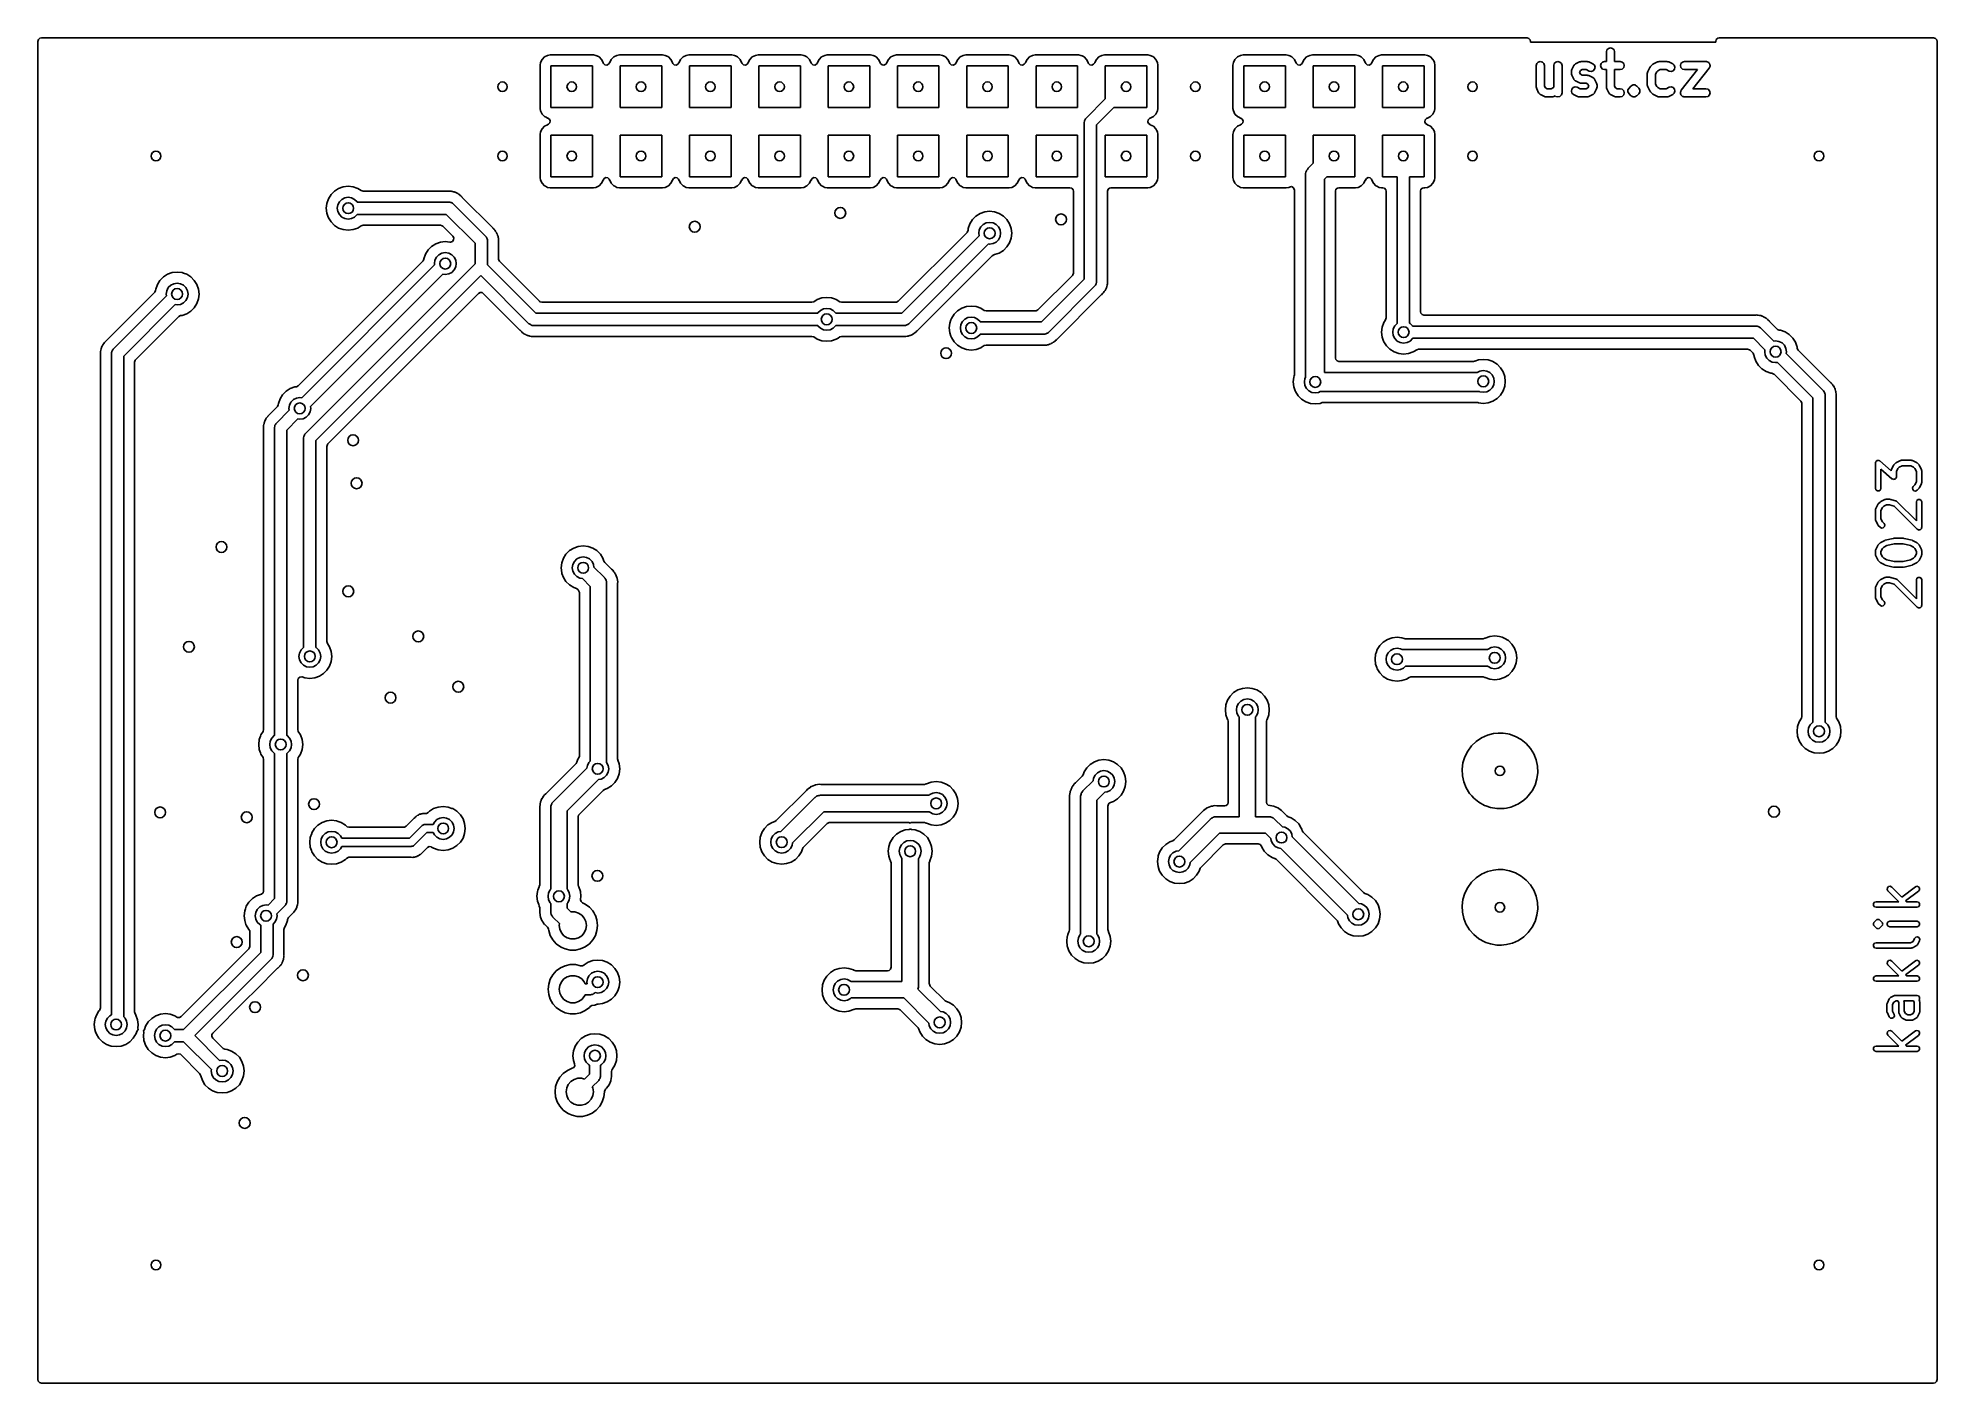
# Model space of a CAD drawing. Extents: x 0.23 to 2.97, y 0.23 to 2.17.
import ezdxf

# ---------------------------------------------------------------- set-up
doc = ezdxf.new("R2010")
doc.units = 0
doc.header["$MEASUREMENT"] = 0
doc.layers.add('BLACK', color=7, linetype='CONTINUOUS')

msp = doc.modelspace()

# ---------------------------------------------------------------- linework, layer by layer
at = {"layer": 'BLACK', "linetype": 'CONTINUOUS'}
for p, q in [((0.2297, 2.1653), (0.2305, 2.168)), ((0.2297, 1.9688), (0.2297, 2.1653)), ((0.2305, 2.168), (0.2326, 2.1698)), ((0.2326, 2.1698), (0.2347, 2.1703)), ((0.2347, 2.1703), (2.3787, 2.1703)), ((2.3787, 2.1703), (2.3814, 2.1695)), ((2.3814, 2.1695), (2.3832, 2.1674)), ((2.3832, 2.1674), (2.3837, 2.1653)), ((2.3837, 2.1653), (2.3837, 2.1645)), ((2.651, 2.1653), (2.6518, 2.168)), ((2.651, 2.1645), (2.651, 2.1653)), ((2.6518, 2.168), (2.6539, 2.1698)), ((2.6539, 2.1698), (2.656, 2.1703)), ((2.656, 2.1703), (2.9653, 2.1703)), ((2.9653, 2.1703), (2.968, 2.1695)), ((2.968, 2.1695), (2.9698, 2.1674)), ((2.9698, 2.1674), (2.9703, 2.1653)), ((2.9703, 2.1653), (2.9703, 0.2347)), ((0.9571, 2.1394), (0.9548, 2.1349)), ((0.9606, 2.1429), (0.9571, 2.1394)), ((0.9651, 2.1452), (0.9606, 2.1429)), ((0.9688, 2.1458), (0.9651, 2.1452)), ((1.0312, 2.1458), (0.9688, 2.1458)), ((1.0349, 2.1452), (1.0312, 2.1458)), ((1.0312, 2.1458), (1.0312, 2.1458)), ((1.0364, 2.1444), (1.0349, 2.1452)), ((1.0394, 2.1429), (1.0364, 2.1444)), ((1.0429, 2.1394), (1.0394, 2.1429)), ((1.0452, 2.1349), (1.0429, 2.1394)), ((1.0571, 2.1394), (1.0548, 2.1349)), ((1.0606, 2.1429), (1.0571, 2.1394)), ((1.0651, 2.1452), (1.0606, 2.1429)), ((1.0688, 2.1458), (1.0651, 2.1452)), ((1.1312, 2.1458), (1.0688, 2.1458)), ((1.1349, 2.1452), (1.1312, 2.1458)), ((1.1312, 2.1458), (1.1312, 2.1458)), ((1.1364, 2.1444), (1.1349, 2.1452)), ((1.1394, 2.1429), (1.1364, 2.1444)), ((1.1429, 2.1394), (1.1394, 2.1429)), ((1.1452, 2.1349), (1.1429, 2.1394)), ((1.1571, 2.1394), (1.1548, 2.1349)), ((1.1606, 2.1429), (1.1571, 2.1394)), ((1.1651, 2.1452), (1.1606, 2.1429)), ((1.1688, 2.1458), (1.1651, 2.1452)), ((1.2312, 2.1458), (1.1688, 2.1458)), ((1.2349, 2.1452), (1.2312, 2.1458)), ((1.2312, 2.1458), (1.2312, 2.1458)), ((1.2364, 2.1444), (1.2349, 2.1452)), ((1.2394, 2.1429), (1.2364, 2.1444)), ((1.2429, 2.1394), (1.2394, 2.1429)), ((1.2452, 2.1349), (1.2429, 2.1394)), ((1.2571, 2.1394), (1.2548, 2.1349)), ((1.2606, 2.1429), (1.2571, 2.1394)), ((1.2651, 2.1452), (1.2606, 2.1429)), ((1.2688, 2.1458), (1.2651, 2.1452)), ((1.3312, 2.1458), (1.2688, 2.1458)), ((1.3349, 2.1452), (1.3312, 2.1458)), ((1.3312, 2.1458), (1.3312, 2.1458)), ((1.3364, 2.1444), (1.3349, 2.1452)), ((1.3394, 2.1429), (1.3364, 2.1444)), ((1.3429, 2.1394), (1.3394, 2.1429)), ((1.3452, 2.1349), (1.3429, 2.1394)), ((1.3571, 2.1394), (1.3548, 2.1349)), ((1.3606, 2.1429), (1.3571, 2.1394)), ((1.3651, 2.1452), (1.3606, 2.1429)), ((1.3688, 2.1458), (1.3651, 2.1452)), ((1.4312, 2.1458), (1.3688, 2.1458)), ((1.4349, 2.1452), (1.4312, 2.1458)), ((1.4312, 2.1458), (1.4312, 2.1458)), ((1.4364, 2.1444), (1.4349, 2.1452)), ((1.4394, 2.1429), (1.4364, 2.1444)), ((1.4429, 2.1394), (1.4394, 2.1429)), ((1.4452, 2.1349), (1.4429, 2.1394)), ((1.4571, 2.1394), (1.4548, 2.1349)), ((1.4606, 2.1429), (1.4571, 2.1394)), ((1.4651, 2.1452), (1.4606, 2.1429)), ((1.4688, 2.1458), (1.4651, 2.1452)), ((1.5312, 2.1458), (1.4688, 2.1458)), ((1.5349, 2.1452), (1.5312, 2.1458)), ((1.5312, 2.1458), (1.5312, 2.1458)), ((1.5364, 2.1444), (1.5349, 2.1452)), ((1.5394, 2.1429), (1.5364, 2.1444)), ((1.5429, 2.1394), (1.5394, 2.1429)), ((1.5452, 2.1349), (1.5429, 2.1394)), ((1.5571, 2.1394), (1.5548, 2.1349)), ((1.5606, 2.1429), (1.5571, 2.1394)), ((1.5651, 2.1452), (1.5606, 2.1429)), ((1.5688, 2.1458), (1.5651, 2.1452)), ((1.6312, 2.1458), (1.5688, 2.1458)), ((1.6349, 2.1452), (1.6312, 2.1458)), ((1.6312, 2.1458), (1.6312, 2.1458)), ((1.6364, 2.1444), (1.6349, 2.1452)), ((1.6394, 2.1429), (1.6364, 2.1444)), ((1.6429, 2.1394), (1.6394, 2.1429)), ((1.6452, 2.1349), (1.6429, 2.1394)), ((1.6571, 2.1394), (1.6548, 2.1349)), ((1.6606, 2.1429), (1.6571, 2.1394)), ((1.6651, 2.1452), (1.6606, 2.1429)), ((1.6688, 2.1458), (1.6651, 2.1452)), ((1.7312, 2.1458), (1.6688, 2.1458)), ((1.7349, 2.1452), (1.7312, 2.1458)), ((1.7312, 2.1458), (1.7312, 2.1458)), ((1.7364, 2.1444), (1.7349, 2.1452)), ((1.7394, 2.1429), (1.7364, 2.1444)), ((1.7429, 2.1394), (1.7394, 2.1429)), ((1.7452, 2.1349), (1.7429, 2.1394)), ((1.7571, 2.1394), (1.7548, 2.1349)), ((1.7606, 2.1429), (1.7571, 2.1394)), ((1.7651, 2.1452), (1.7606, 2.1429)), ((1.7688, 2.1458), (1.7651, 2.1452)), ((1.8312, 2.1458), (1.7688, 2.1458)), ((1.8349, 2.1452), (1.8312, 2.1458)), ((1.8312, 2.1458), (1.8312, 2.1458)), ((1.8364, 2.1444), (1.8349, 2.1452)), ((1.8394, 2.1429), (1.8364, 2.1444)), ((1.8429, 2.1394), (1.8394, 2.1429)), ((1.844, 2.1372), (1.8429, 2.1394)), ((1.9571, 2.1394), (1.9548, 2.1349)), ((1.9606, 2.1429), (1.9571, 2.1394)), ((1.9651, 2.1452), (1.9606, 2.1429)), ((1.9688, 2.1458), (1.9651, 2.1452)), ((2.0312, 2.1458), (1.9688, 2.1458)), ((2.0349, 2.1452), (2.0312, 2.1458)), ((2.0312, 2.1458), (2.0312, 2.1458)), ((2.0364, 2.1444), (2.0349, 2.1452)), ((2.0394, 2.1429), (2.0364, 2.1444)), ((2.0429, 2.1394), (2.0394, 2.1429)), ((2.0452, 2.1349), (2.0429, 2.1394)), ((2.0571, 2.1394), (2.0548, 2.1349)), ((2.0606, 2.1429), (2.0571, 2.1394)), ((2.0651, 2.1452), (2.0606, 2.1429)), ((2.0688, 2.1458), (2.0651, 2.1452)), ((2.1312, 2.1458), (2.0688, 2.1458)), ((2.1349, 2.1452), (2.1312, 2.1458)), ((2.1312, 2.1458), (2.1312, 2.1458)), ((2.1364, 2.1444), (2.1349, 2.1452)), ((2.1394, 2.1429), (2.1364, 2.1444)), ((2.1429, 2.1394), (2.1394, 2.1429)), ((2.1452, 2.1349), (2.1429, 2.1394)), ((2.1571, 2.1394), (2.1548, 2.1349)), ((2.1606, 2.1429), (2.1571, 2.1394)), ((2.1651, 2.1452), (2.1606, 2.1429)), ((2.1688, 2.1458), (2.1651, 2.1452)), ((2.2312, 2.1458), (2.1688, 2.1458)), ((2.2349, 2.1452), (2.2312, 2.1458)), ((2.2312, 2.1458), (2.2312, 2.1458)), ((2.2364, 2.1444), (2.2349, 2.1452)), ((2.2394, 2.1429), (2.2364, 2.1444)), ((2.2429, 2.1394), (2.2394, 2.1429)), ((2.244, 2.1372), (2.2429, 2.1394)), ((2.3837, 2.1645), (2.651, 2.1645)), ((2.494, 2.1532), (2.4932, 2.1502)), ((2.4932, 2.1502), (2.4932, 2.1364)), ((2.4961, 2.1553), (2.494, 2.1532)), ((2.4991, 2.1561), (2.4961, 2.1553)), ((2.502, 2.1553), (2.4991, 2.1561)), ((2.5042, 2.1532), (2.502, 2.1553)), ((2.505, 2.1502), (2.5042, 2.1532)), ((2.505, 2.1364), (2.505, 2.1502)), ((0.9548, 2.1349), (0.9542, 2.1312)), ((0.9542, 2.1312), (0.9542, 2.1312)), ((0.9542, 2.1312), (0.9542, 2.0688)), ((0.9548, 2.1349), (0.9548, 2.1349)), ((0.97, 2.07), (0.97, 2.13)), ((0.97, 2.13), (1.03, 2.13)), ((1.03, 2.13), (1.03, 2.07)), ((1.0453, 2.1346), (1.0452, 2.1349)), ((1.0458, 2.1336), (1.0453, 2.1346)), ((1.0478, 2.1317), (1.0458, 2.1336)), ((1.0506, 2.1312), (1.0478, 2.1317)), ((1.0531, 2.1323), (1.0506, 2.1312)), ((1.0547, 2.1346), (1.0531, 2.1323)), ((1.0548, 2.1349), (1.0547, 2.1346)), ((1.07, 2.07), (1.07, 2.13)), ((1.07, 2.13), (1.13, 2.13)), ((1.13, 2.13), (1.13, 2.07)), ((1.1453, 2.1346), (1.1452, 2.1349)), ((1.1458, 2.1336), (1.1453, 2.1346)), ((1.1478, 2.1317), (1.1458, 2.1336)), ((1.1506, 2.1312), (1.1478, 2.1317)), ((1.1531, 2.1323), (1.1506, 2.1312)), ((1.1547, 2.1346), (1.1531, 2.1323)), ((1.1548, 2.1349), (1.1547, 2.1346)), ((1.17, 2.07), (1.17, 2.13)), ((1.17, 2.13), (1.23, 2.13)), ((1.23, 2.13), (1.23, 2.07)), ((1.2453, 2.1346), (1.2452, 2.1349)), ((1.2458, 2.1336), (1.2453, 2.1346)), ((1.2478, 2.1317), (1.2458, 2.1336)), ((1.2506, 2.1312), (1.2478, 2.1317)), ((1.2531, 2.1323), (1.2506, 2.1312)), ((1.2547, 2.1346), (1.2531, 2.1323)), ((1.2548, 2.1349), (1.2547, 2.1346)), ((1.27, 2.07), (1.27, 2.13)), ((1.27, 2.13), (1.33, 2.13)), ((1.33, 2.13), (1.33, 2.07)), ((1.3453, 2.1346), (1.3452, 2.1349)), ((1.3458, 2.1336), (1.3453, 2.1346)), ((1.3478, 2.1317), (1.3458, 2.1336)), ((1.3506, 2.1312), (1.3478, 2.1317)), ((1.3531, 2.1323), (1.3506, 2.1312)), ((1.3547, 2.1346), (1.3531, 2.1323)), ((1.3548, 2.1349), (1.3547, 2.1346)), ((1.37, 2.07), (1.37, 2.13)), ((1.37, 2.13), (1.43, 2.13)), ((1.43, 2.13), (1.43, 2.07)), ((1.4453, 2.1346), (1.4452, 2.1349)), ((1.4458, 2.1336), (1.4453, 2.1346)), ((1.4478, 2.1317), (1.4458, 2.1336)), ((1.4506, 2.1312), (1.4478, 2.1317)), ((1.4531, 2.1323), (1.4506, 2.1312)), ((1.4547, 2.1346), (1.4531, 2.1323)), ((1.4548, 2.1349), (1.4547, 2.1346)), ((1.47, 2.07), (1.47, 2.13)), ((1.47, 2.13), (1.53, 2.13)), ((1.53, 2.13), (1.53, 2.07)), ((1.5453, 2.1346), (1.5452, 2.1349)), ((1.5458, 2.1336), (1.5453, 2.1346)), ((1.5478, 2.1317), (1.5458, 2.1336)), ((1.5506, 2.1312), (1.5478, 2.1317)), ((1.5531, 2.1323), (1.5506, 2.1312)), ((1.5547, 2.1346), (1.5531, 2.1323)), ((1.5548, 2.1349), (1.5547, 2.1346)), ((1.57, 2.07), (1.57, 2.13)), ((1.57, 2.13), (1.63, 2.13)), ((1.63, 2.13), (1.63, 2.07)), ((1.6453, 2.1346), (1.6452, 2.1349)), ((1.6458, 2.1336), (1.6453, 2.1346)), ((1.6478, 2.1317), (1.6458, 2.1336)), ((1.6506, 2.1312), (1.6478, 2.1317)), ((1.6531, 2.1323), (1.6506, 2.1312)), ((1.6547, 2.1346), (1.6531, 2.1323)), ((1.6548, 2.1349), (1.6547, 2.1346)), ((1.67, 2.07), (1.67, 2.13)), ((1.67, 2.13), (1.73, 2.13)), ((1.73, 2.13), (1.73, 2.07)), ((1.7453, 2.1346), (1.7452, 2.1349)), ((1.7458, 2.1336), (1.7453, 2.1346)), ((1.7478, 2.1317), (1.7458, 2.1336)), ((1.7506, 2.1312), (1.7478, 2.1317)), ((1.7531, 2.1323), (1.7506, 2.1312)), ((1.7547, 2.1346), (1.7531, 2.1323)), ((1.7548, 2.1349), (1.7547, 2.1346)), ((1.77, 2.0825), (1.77, 2.13)), ((1.77, 2.13), (1.83, 2.13)), ((1.83, 2.13), (1.83, 2.07)), ((1.8452, 2.1349), (1.844, 2.1372)), ((1.8458, 2.1312), (1.8452, 2.1349)), ((1.8458, 2.0688), (1.8458, 2.1312)), ((1.9548, 2.1349), (1.9542, 2.1312)), ((1.9542, 2.1312), (1.9542, 2.1312)), ((1.9542, 2.1312), (1.9542, 2.0688)), ((1.9548, 2.1349), (1.9548, 2.1349)), ((1.97, 2.07), (1.97, 2.13)), ((1.97, 2.13), (2.03, 2.13)), ((2.03, 2.13), (2.03, 2.07)), ((2.0453, 2.1346), (2.0452, 2.1349)), ((2.0458, 2.1336), (2.0453, 2.1346)), ((2.0478, 2.1317), (2.0458, 2.1336)), ((2.0506, 2.1312), (2.0478, 2.1317)), ((2.0531, 2.1323), (2.0506, 2.1312)), ((2.0547, 2.1346), (2.0531, 2.1323)), ((2.0548, 2.1349), (2.0547, 2.1346)), ((2.07, 2.07), (2.07, 2.13)), ((2.07, 2.13), (2.13, 2.13)), ((2.13, 2.13), (2.13, 2.07)), ((2.1453, 2.1346), (2.1452, 2.1349)), ((2.1458, 2.1336), (2.1453, 2.1346)), ((2.1478, 2.1317), (2.1458, 2.1336)), ((2.1506, 2.1312), (2.1478, 2.1317)), ((2.1531, 2.1323), (2.1506, 2.1312)), ((2.1547, 2.1346), (2.1531, 2.1323)), ((2.1548, 2.1349), (2.1547, 2.1346)), ((2.17, 2.07), (2.17, 2.13)), ((2.17, 2.13), (2.23, 2.13)), ((2.23, 2.13), (2.23, 2.07)), ((2.2452, 2.1349), (2.244, 2.1372)), ((2.2458, 2.1312), (2.2452, 2.1349)), ((2.2458, 2.0688), (2.2458, 2.1312)), ((2.3927, 2.1335), (2.3919, 2.1305)), ((2.3919, 2.1305), (2.3919, 2.0996)), ((2.3949, 2.1356), (2.3927, 2.1335)), ((2.3978, 2.1364), (2.3949, 2.1356)), ((2.4008, 2.1356), (2.3978, 2.1364)), ((2.403, 2.1335), (2.4008, 2.1356)), ((2.4037, 2.1305), (2.403, 2.1335)), ((2.4037, 2.101), (2.4037, 2.1305)), ((2.418, 2.1335), (2.4172, 2.1305)), ((2.4172, 2.1305), (2.4172, 2.0992)), ((2.4202, 2.1356), (2.418, 2.1335)), ((2.4231, 2.1364), (2.4202, 2.1356)), ((2.4261, 2.1356), (2.4231, 2.1364)), ((2.4283, 2.1335), (2.4261, 2.1356)), ((2.4291, 2.1305), (2.4283, 2.1335)), ((2.4291, 2.0912), (2.4291, 2.1305)), ((2.4429, 2.1234), (2.4426, 2.1221)), ((2.4426, 2.1221), (2.4426, 2.1193)), ((2.4426, 2.1193), (2.4429, 2.118)), ((2.4432, 2.1247), (2.4429, 2.1234)), ((2.4429, 2.118), (2.4432, 2.1166)), ((2.446, 2.1304), (2.4432, 2.1247)), ((2.4432, 2.1166), (2.446, 2.111)), ((2.4462, 2.1306), (2.446, 2.1304)), ((2.446, 2.111), (2.4462, 2.1107)), ((2.4463, 2.131), (2.4462, 2.1306)), ((2.4462, 2.1107), (2.4463, 2.1104)), ((2.4472, 2.1318), (2.4463, 2.131)), ((2.4463, 2.1104), (2.4472, 2.1096)), ((2.448, 2.1326), (2.4472, 2.1318)), ((2.4484, 2.1328), (2.448, 2.1326)), ((2.4486, 2.133), (2.4484, 2.1328)), ((2.4543, 2.1358), (2.4486, 2.133)), ((2.4556, 2.1361), (2.4543, 2.1358)), ((2.4544, 2.1207), (2.4557, 2.1233)), ((2.4557, 2.1181), (2.4544, 2.1207)), ((2.4544, 2.1207), (2.4544, 2.1207)), ((2.4569, 2.1364), (2.4556, 2.1361)), ((2.4557, 2.1233), (2.4583, 2.1246)), ((2.4583, 2.1167), (2.4557, 2.1181)), ((2.4653, 2.1364), (2.4569, 2.1364)), ((2.4583, 2.1246), (2.4639, 2.1246)), ((2.4653, 2.1167), (2.4583, 2.1167)), ((2.4639, 2.1246), (2.4683, 2.1224)), ((2.4666, 2.1361), (2.4653, 2.1364)), ((2.4666, 2.1164), (2.4653, 2.1167)), ((2.468, 2.1358), (2.4666, 2.1361)), ((2.468, 2.1161), (2.4666, 2.1164)), ((2.4736, 2.133), (2.468, 2.1358)), ((2.4736, 2.1133), (2.468, 2.1161)), ((2.4683, 2.1224), (2.4713, 2.1218)), ((2.4713, 2.1218), (2.4742, 2.1228)), ((2.4759, 2.131), (2.4736, 2.133)), ((2.4739, 2.1131), (2.4736, 2.1133)), ((2.4742, 2.113), (2.4739, 2.1131)), ((2.4742, 2.1228), (2.4762, 2.1251)), ((2.475, 2.1121), (2.4742, 2.113)), ((2.4759, 2.1113), (2.475, 2.1121)), ((2.4768, 2.1281), (2.4759, 2.131)), ((2.476, 2.1109), (2.4759, 2.1113)), ((2.4762, 2.1107), (2.476, 2.1109)), ((2.4762, 2.1251), (2.4768, 2.1281)), ((2.479, 2.105), (2.4762, 2.1107)), ((2.4855, 2.1335), (2.4847, 2.1305)), ((2.4847, 2.1305), (2.4855, 2.1276)), ((2.4877, 2.1356), (2.4855, 2.1335)), ((2.4855, 2.1276), (2.4877, 2.1254)), ((2.4906, 2.1364), (2.4877, 2.1356)), ((2.4877, 2.1254), (2.4906, 2.1246)), ((2.4932, 2.1364), (2.4906, 2.1364)), ((2.4906, 2.1246), (2.4932, 2.1246)), ((2.4932, 2.1246), (2.4932, 2.0996)), ((2.5131, 2.1364), (2.505, 2.1364)), ((2.505, 2.101), (2.505, 2.1246)), ((2.505, 2.1246), (2.5131, 2.1246)), ((2.5161, 2.1356), (2.5131, 2.1364)), ((2.5131, 2.1246), (2.5161, 2.1254)), ((2.5183, 2.1335), (2.5161, 2.1356)), ((2.5161, 2.1254), (2.5183, 2.1276)), ((2.519, 2.1305), (2.5183, 2.1335)), ((2.5183, 2.1276), (2.519, 2.1305)), ((2.5526, 2.1206), (2.5522, 2.1193)), ((2.5522, 2.1193), (2.5522, 2.1024)), ((2.5528, 2.1219), (2.5526, 2.1206)), ((2.5557, 2.1275), (2.5528, 2.1219)), ((2.5563, 2.1283), (2.5557, 2.1275)), ((2.5568, 2.1291), (2.5563, 2.1283)), ((2.5596, 2.1319), (2.5568, 2.1291)), ((2.5604, 2.1324), (2.5596, 2.1319)), ((2.5611, 2.133), (2.5604, 2.1324)), ((2.5667, 2.1358), (2.5611, 2.133)), ((2.564, 2.1179), (2.5658, 2.1214)), ((2.564, 2.1038), (2.564, 2.1179)), ((2.5658, 2.1214), (2.5673, 2.1229)), ((2.5681, 2.1361), (2.5667, 2.1358)), ((2.5673, 2.1229), (2.5708, 2.1246)), ((2.5694, 2.1364), (2.5681, 2.1361)), ((2.5806, 2.1364), (2.5694, 2.1364)), ((2.5708, 2.1246), (2.5792, 2.1246)), ((2.5792, 2.1246), (2.5836, 2.1224)), ((2.5819, 2.1361), (2.5806, 2.1364)), ((2.5833, 2.1358), (2.5819, 2.1361)), ((2.5889, 2.133), (2.5833, 2.1358)), ((2.5836, 2.1224), (2.5866, 2.1218)), ((2.5866, 2.1218), (2.5895, 2.1228)), ((2.5912, 2.131), (2.5889, 2.133)), ((2.5895, 2.1228), (2.5915, 2.1251)), ((2.5921, 2.1281), (2.5912, 2.131)), ((2.5915, 2.1251), (2.5921, 2.1281)), ((2.6008, 2.1335), (2.6, 2.1305)), ((2.6, 2.1305), (2.6008, 2.1276)), ((2.603, 2.1356), (2.6008, 2.1335)), ((2.6008, 2.1276), (2.603, 2.1254)), ((2.6247, 2.1246), (2.6013, 2.0948)), ((2.6059, 2.1364), (2.603, 2.1356)), ((2.603, 2.1254), (2.6059, 2.1246)), ((2.6369, 2.1364), (2.6059, 2.1364)), ((2.6059, 2.1246), (2.6247, 2.1246)), ((2.6181, 2.0971), (2.6415, 2.1269)), ((2.6373, 2.1363), (2.6369, 2.1364)), ((2.6377, 2.1364), (2.6373, 2.1363)), ((2.6387, 2.1359), (2.6377, 2.1364)), ((2.6398, 2.1356), (2.6387, 2.1359)), ((2.6401, 2.1353), (2.6398, 2.1356)), ((2.6405, 2.1352), (2.6401, 2.1353)), ((2.6412, 2.1343), (2.6405, 2.1352)), ((2.642, 2.1335), (2.6412, 2.1343)), ((2.6415, 2.1269), (2.6417, 2.1273)), ((2.6417, 2.1273), (2.642, 2.1276)), ((2.6421, 2.1331), (2.642, 2.1335)), ((2.642, 2.1276), (2.6423, 2.1287)), ((2.6424, 2.1327), (2.6421, 2.1331)), ((2.6423, 2.1287), (2.6427, 2.1297)), ((2.6425, 2.1316), (2.6424, 2.1327)), ((2.6428, 2.1305), (2.6425, 2.1316)), ((2.6427, 2.1301), (2.6428, 2.1305)), ((2.6427, 2.1297), (2.6427, 2.1301)), ((2.3919, 2.0996), (2.3923, 2.0983)), ((2.3923, 2.0983), (2.3926, 2.0969)), ((2.3926, 2.0969), (2.3954, 2.0913)), ((2.3954, 2.0913), (2.3956, 2.0911)), ((2.3956, 2.0911), (2.3957, 2.0907)), ((2.3957, 2.0907), (2.3966, 2.0899)), ((2.3966, 2.0899), (2.3974, 2.089)), ((2.3974, 2.089), (2.3977, 2.0889)), ((2.3977, 2.0889), (2.398, 2.0887)), ((2.398, 2.0887), (2.4036, 2.0859)), ((2.4036, 2.0859), (2.405, 2.0856)), ((2.4051, 2.0984), (2.4037, 2.101)), ((2.405, 2.0856), (2.4063, 2.0852)), ((2.4077, 2.0971), (2.4051, 2.0984)), ((2.4063, 2.0852), (2.4147, 2.0852)), ((2.4133, 2.0971), (2.4077, 2.0971)), ((2.4168, 2.0988), (2.4133, 2.0971)), ((2.4147, 2.0852), (2.416, 2.0856)), ((2.416, 2.0856), (2.4174, 2.0859)), ((2.4172, 2.0992), (2.4168, 2.0988)), ((2.4174, 2.0859), (2.4194, 2.0869)), ((2.4194, 2.0869), (2.4202, 2.086)), ((2.4202, 2.086), (2.4231, 2.0852)), ((2.4231, 2.0852), (2.4261, 2.086)), ((2.4261, 2.086), (2.4283, 2.0882)), ((2.4283, 2.0882), (2.4291, 2.0912)), ((2.4432, 2.0966), (2.4426, 2.0936)), ((2.4426, 2.0936), (2.4435, 2.0907)), ((2.4452, 2.0989), (2.4432, 2.0966)), ((2.4435, 2.0907), (2.4458, 2.0887)), ((2.4481, 2.0999), (2.4452, 2.0989)), ((2.4458, 2.0887), (2.4514, 2.0859)), ((2.4472, 2.1096), (2.448, 2.1087)), ((2.448, 2.1087), (2.4484, 2.1086)), ((2.4511, 2.0992), (2.4481, 2.0999)), ((2.4484, 2.1086), (2.4486, 2.1084)), ((2.4486, 2.1084), (2.4543, 2.1056)), ((2.4555, 2.0971), (2.4511, 2.0992)), ((2.4514, 2.0859), (2.4528, 2.0856)), ((2.4528, 2.0856), (2.4541, 2.0852)), ((2.4541, 2.0852), (2.4653, 2.0852)), ((2.4543, 2.1056), (2.4556, 2.1053)), ((2.4639, 2.0971), (2.4555, 2.0971)), ((2.4556, 2.1053), (2.4569, 2.1049)), ((2.4569, 2.1049), (2.4639, 2.1049)), ((2.4639, 2.1049), (2.4666, 2.1036)), ((2.4666, 2.0984), (2.4639, 2.0971)), ((2.4653, 2.0852), (2.4666, 2.0856)), ((2.4666, 2.1036), (2.4679, 2.101)), ((2.4679, 2.101), (2.4666, 2.0984)), ((2.4666, 2.0856), (2.468, 2.0859)), ((2.4679, 2.101), (2.4679, 2.101)), ((2.468, 2.0859), (2.4736, 2.0887)), ((2.4736, 2.0887), (2.4739, 2.0889)), ((2.4739, 2.0889), (2.4742, 2.089)), ((2.4742, 2.089), (2.475, 2.0899)), ((2.475, 2.0899), (2.4759, 2.0907)), ((2.4759, 2.0907), (2.476, 2.0911)), ((2.476, 2.0911), (2.4762, 2.0913)), ((2.4762, 2.0913), (2.479, 2.0969)), ((2.4793, 2.1037), (2.479, 2.105)), ((2.479, 2.0969), (2.4793, 2.0983)), ((2.4797, 2.1024), (2.4793, 2.1037)), ((2.4793, 2.0983), (2.4797, 2.0996)), ((2.4797, 2.0996), (2.4797, 2.1024)), ((2.4932, 2.0996), (2.4935, 2.0983)), ((2.4935, 2.0983), (2.4938, 2.0969)), ((2.4938, 2.0969), (2.4966, 2.0913)), ((2.4966, 2.0913), (2.4968, 2.0911)), ((2.4968, 2.0911), (2.497, 2.0907)), ((2.497, 2.0907), (2.4978, 2.0899)), ((2.4978, 2.0899), (2.4986, 2.089)), ((2.4986, 2.089), (2.499, 2.0889)), ((2.499, 2.0889), (2.4992, 2.0887)), ((2.4992, 2.0887), (2.5049, 2.0859)), ((2.5049, 2.0859), (2.5062, 2.0856)), ((2.5063, 2.0984), (2.505, 2.101)), ((2.5062, 2.0856), (2.5075, 2.0852)), ((2.5089, 2.0971), (2.5063, 2.0984)), ((2.5075, 2.0852), (2.5131, 2.0852)), ((2.5131, 2.0971), (2.5089, 2.0971)), ((2.5161, 2.0963), (2.5131, 2.0971)), ((2.5131, 2.0852), (2.5161, 2.086)), ((2.5183, 2.0941), (2.5161, 2.0963)), ((2.5161, 2.086), (2.5183, 2.0882)), ((2.519, 2.0912), (2.5183, 2.0941)), ((2.5183, 2.0882), (2.519, 2.0912)), ((2.5258, 2.0981), (2.5243, 2.0955)), ((2.5243, 2.0955), (2.5243, 2.0955)), ((2.5243, 2.0955), (2.5243, 2.0924)), ((2.5243, 2.0924), (2.5249, 2.0913)), ((2.5249, 2.0913), (2.5258, 2.0898)), ((2.5286, 2.101), (2.5258, 2.0981)), ((2.5258, 2.0898), (2.5286, 2.087)), ((2.5293, 2.1013), (2.5286, 2.101)), ((2.5286, 2.101), (2.5286, 2.101)), ((2.5286, 2.101), (2.5286, 2.101)), ((2.5286, 2.087), (2.5286, 2.087)), ((2.5286, 2.087), (2.5293, 2.0866)), ((2.5299, 2.1019), (2.5293, 2.1013)), ((2.5293, 2.0866), (2.5299, 2.086)), ((2.5306, 2.1021), (2.5299, 2.1019)), ((2.5299, 2.086), (2.5306, 2.0858)), ((2.5313, 2.1025), (2.5306, 2.1021)), ((2.5306, 2.0858), (2.5313, 2.0854)), ((2.5321, 2.1025), (2.5313, 2.1025)), ((2.5313, 2.0854), (2.5313, 2.0854)), ((2.5313, 2.0854), (2.5321, 2.0854)), ((2.5328, 2.1027), (2.5321, 2.1025)), ((2.5321, 2.0854), (2.5328, 2.0852)), ((2.5336, 2.1025), (2.5328, 2.1027)), ((2.5328, 2.0852), (2.5336, 2.0854)), ((2.5344, 2.1025), (2.5336, 2.1025)), ((2.5336, 2.0854), (2.5344, 2.0854)), ((2.535, 2.1021), (2.5344, 2.1025)), ((2.5344, 2.1025), (2.5344, 2.1025)), ((2.5344, 2.0854), (2.535, 2.0858)), ((2.5358, 2.1019), (2.535, 2.1021)), ((2.535, 2.0858), (2.5358, 2.086)), ((2.5363, 2.1013), (2.5358, 2.1019)), ((2.5358, 2.086), (2.5363, 2.0866)), ((2.537, 2.101), (2.5363, 2.1013)), ((2.5363, 2.0866), (2.537, 2.087)), ((2.5398, 2.0981), (2.537, 2.101)), ((2.537, 2.101), (2.537, 2.101)), ((2.537, 2.087), (2.5398, 2.0898)), ((2.5413, 2.0955), (2.5398, 2.0981)), ((2.5398, 2.0898), (2.5407, 2.0913)), ((2.5398, 2.0898), (2.5398, 2.0898)), ((2.5407, 2.0913), (2.5413, 2.0924)), ((2.5413, 2.0924), (2.5413, 2.0955)), ((2.5413, 2.0955), (2.5413, 2.0955)), ((2.5522, 2.1024), (2.5526, 2.1011)), ((2.5526, 2.1011), (2.5528, 2.0998)), ((2.5528, 2.0998), (2.5557, 2.0941)), ((2.5557, 2.0941), (2.5563, 2.0934)), ((2.5563, 2.0934), (2.5568, 2.0926)), ((2.5568, 2.0926), (2.5596, 2.0898)), ((2.5596, 2.0898), (2.5604, 2.0893)), ((2.5604, 2.0893), (2.5611, 2.0887)), ((2.5611, 2.0887), (2.5667, 2.0859)), ((2.5658, 2.1003), (2.564, 2.1038)), ((2.5673, 2.0988), (2.5658, 2.1003)), ((2.5667, 2.0859), (2.5681, 2.0856)), ((2.5708, 2.0971), (2.5673, 2.0988)), ((2.5681, 2.0856), (2.5694, 2.0852)), ((2.5694, 2.0852), (2.5806, 2.0852)), ((2.5792, 2.0971), (2.5708, 2.0971)), ((2.5836, 2.0992), (2.5792, 2.0971)), ((2.5806, 2.0852), (2.5819, 2.0856)), ((2.5819, 2.0856), (2.5833, 2.0859)), ((2.5833, 2.0859), (2.5889, 2.0887)), ((2.5866, 2.0999), (2.5836, 2.0992)), ((2.5895, 2.0989), (2.5866, 2.0999)), ((2.5889, 2.0887), (2.5912, 2.0907)), ((2.5915, 2.0966), (2.5895, 2.0989)), ((2.5912, 2.0907), (2.5921, 2.0936)), ((2.5921, 2.0936), (2.5915, 2.0966)), ((2.6001, 2.0916), (2.6, 2.0912)), ((2.6, 2.0912), (2.6003, 2.0901)), ((2.6005, 2.093), (2.6001, 2.092)), ((2.6001, 2.092), (2.6001, 2.0916)), ((2.6003, 2.0901), (2.6005, 2.089)), ((2.6008, 2.0941), (2.6005, 2.093)), ((2.6005, 2.089), (2.6007, 2.0886)), ((2.6007, 2.0886), (2.6008, 2.0882)), ((2.6011, 2.0944), (2.6008, 2.0941)), ((2.6008, 2.0882), (2.6016, 2.0874)), ((2.6013, 2.0948), (2.6011, 2.0944)), ((2.6016, 2.0874), (2.6023, 2.0865)), ((2.6023, 2.0865), (2.6027, 2.0863)), ((2.6027, 2.0863), (2.603, 2.086)), ((2.603, 2.086), (2.6041, 2.0857)), ((2.6041, 2.0857), (2.6051, 2.0853)), ((2.6051, 2.0853), (2.6055, 2.0854)), ((2.6055, 2.0854), (2.6059, 2.0852)), ((2.6059, 2.0852), (2.6369, 2.0852)), ((2.6369, 2.0971), (2.6181, 2.0971)), ((2.6398, 2.0963), (2.6369, 2.0971)), ((2.6369, 2.0852), (2.6398, 2.086)), ((2.642, 2.0941), (2.6398, 2.0963)), ((2.6398, 2.086), (2.642, 2.0882)), ((2.6428, 2.0912), (2.642, 2.0941)), ((2.642, 2.0882), (2.6428, 2.0912)), ((0.9542, 2.0688), (0.9548, 2.0651)), ((0.9548, 2.0651), (0.9571, 2.0606)), ((0.9571, 2.0606), (0.9606, 2.0571)), ((0.9606, 2.0571), (0.9629, 2.0559)), ((0.9629, 2.0559), (0.9651, 2.0548)), ((1.03, 2.07), (0.97, 2.07)), ((1.13, 2.07), (1.07, 2.07)), ((1.23, 2.07), (1.17, 2.07)), ((1.33, 2.07), (1.27, 2.07)), ((1.43, 2.07), (1.37, 2.07)), ((1.53, 2.07), (1.47, 2.07)), ((1.63, 2.07), (1.57, 2.07)), ((1.73, 2.07), (1.67, 2.07)), ((1.7423, 2.0548), (1.77, 2.0825)), ((1.7825, 2.07), (1.7574, 2.0449)), ((1.83, 2.07), (1.7825, 2.07)), ((1.8349, 2.0548), (1.8394, 2.0571)), ((1.8394, 2.0571), (1.8429, 2.0606)), ((1.8429, 2.0606), (1.8452, 2.0651)), ((1.8452, 2.0651), (1.8458, 2.0688)), ((1.9542, 2.0688), (1.9548, 2.0651)), ((1.9548, 2.0651), (1.9571, 2.0606)), ((1.9571, 2.0606), (1.9606, 2.0571)), ((1.9606, 2.0571), (1.9629, 2.0559)), ((1.9629, 2.0559), (1.9651, 2.0548)), ((2.03, 2.07), (1.97, 2.07)), ((2.13, 2.07), (2.07, 2.07)), ((2.23, 2.07), (2.17, 2.07)), ((2.2349, 2.0548), (2.2394, 2.0571)), ((2.2394, 2.0571), (2.2429, 2.0606)), ((2.2429, 2.0606), (2.2452, 2.0651)), ((2.2452, 2.0651), (2.2458, 2.0688)), ((0.9548, 2.0349), (0.9542, 2.0312)), ((0.9542, 2.0312), (0.9542, 2.0312)), ((0.9542, 2.0312), (0.9542, 1.9688)), ((0.9571, 2.0394), (0.9548, 2.0349)), ((0.9548, 2.0349), (0.9548, 2.0349)), ((0.9606, 2.0429), (0.9571, 2.0394)), ((0.9651, 2.0452), (0.9606, 2.0429)), ((0.9651, 2.0548), (0.9651, 2.0548)), ((0.9651, 2.0548), (0.9654, 2.0547)), ((0.9654, 2.0453), (0.9651, 2.0452)), ((0.9654, 2.0547), (0.9677, 2.0531)), ((0.9664, 2.0458), (0.9654, 2.0453)), ((0.9683, 2.0478), (0.9664, 2.0458)), ((0.9677, 2.0531), (0.9688, 2.0506)), ((0.9688, 2.0506), (0.9683, 2.0478)), ((0.97, 1.97), (0.97, 2.03)), ((0.97, 2.03), (1.03, 2.03)), ((1.03, 2.03), (1.03, 1.97)), ((1.07, 1.97), (1.07, 2.03)), ((1.07, 2.03), (1.13, 2.03)), ((1.13, 2.03), (1.13, 1.97)), ((1.17, 1.97), (1.17, 2.03)), ((1.17, 2.03), (1.23, 2.03)), ((1.23, 2.03), (1.23, 1.97)), ((1.27, 1.97), (1.27, 2.03)), ((1.27, 2.03), (1.33, 2.03)), ((1.33, 2.03), (1.33, 1.97)), ((1.37, 1.97), (1.37, 2.03)), ((1.37, 2.03), (1.43, 2.03)), ((1.43, 2.03), (1.43, 1.97)), ((1.47, 1.97), (1.47, 2.03)), ((1.47, 2.03), (1.53, 2.03)), ((1.53, 2.03), (1.53, 1.97)), ((1.57, 1.97), (1.57, 2.03)), ((1.57, 2.03), (1.63, 2.03)), ((1.63, 2.03), (1.63, 1.97)), ((1.67, 1.97), (1.67, 2.03)), ((1.67, 2.03), (1.73, 2.03)), ((1.73, 2.03), (1.73, 1.97)), ((1.7397, 2.0485), (1.7399, 2.0504)), ((1.7397, 1.8225), (1.7397, 2.0485)), ((1.7399, 2.0504), (1.7402, 2.051)), ((1.7402, 2.051), (1.7403, 2.0517)), ((1.7403, 2.0517), (1.7409, 2.0527)), ((1.7409, 2.0527), (1.7414, 2.0538)), ((1.7414, 2.0538), (1.7419, 2.0542)), ((1.7419, 2.0542), (1.7423, 2.0548)), ((1.7574, 2.0449), (1.7574, 1.8189)), ((1.77, 1.97), (1.77, 2.03)), ((1.77, 2.03), (1.83, 2.03)), ((1.83, 2.03), (1.83, 1.97)), ((1.8312, 2.0494), (1.8317, 2.0522)), ((1.8323, 2.0469), (1.8312, 2.0494)), ((1.8317, 2.0522), (1.8336, 2.0542)), ((1.8346, 2.0453), (1.8323, 2.0469)), ((1.8336, 2.0542), (1.8346, 2.0547)), ((1.8346, 2.0547), (1.8349, 2.0548)), ((1.8349, 2.0452), (1.8346, 2.0453)), ((1.8349, 2.0548), (1.8349, 2.0548)), ((1.8394, 2.0429), (1.8349, 2.0452)), ((1.8429, 2.0394), (1.8394, 2.0429)), ((1.844, 2.0372), (1.8429, 2.0394)), ((1.8452, 2.0349), (1.844, 2.0372)), ((1.8458, 2.0312), (1.8452, 2.0349)), ((1.8458, 1.9688), (1.8458, 2.0312)), ((1.9548, 2.0349), (1.9542, 2.0312)), ((1.9542, 2.0312), (1.9542, 2.0312)), ((1.9542, 2.0312), (1.9542, 1.9688)), ((1.9571, 2.0394), (1.9548, 2.0349)), ((1.9548, 2.0349), (1.9548, 2.0349)), ((1.9606, 2.0429), (1.9571, 2.0394)), ((1.9651, 2.0452), (1.9606, 2.0429)), ((1.9651, 2.0548), (1.9651, 2.0548)), ((1.9651, 2.0548), (1.9654, 2.0547)), ((1.9654, 2.0453), (1.9651, 2.0452)), ((1.9654, 2.0547), (1.9677, 2.0531)), ((1.9664, 2.0458), (1.9654, 2.0453)), ((1.9683, 2.0478), (1.9664, 2.0458)), ((1.9677, 2.0531), (1.9688, 2.0506)), ((1.9688, 2.0506), (1.9683, 2.0478)), ((1.97, 1.97), (1.97, 2.03)), ((1.97, 2.03), (2.03, 2.03)), ((2.03, 2.03), (2.03, 1.97)), ((2.07, 1.9895), (2.07, 2.03)), ((2.07, 2.03), (2.13, 2.03)), ((2.13, 2.03), (2.13, 1.97)), ((2.17, 1.97), (2.17, 2.03)), ((2.17, 2.03), (2.23, 2.03)), ((2.23, 2.03), (2.23, 1.97)), ((2.2312, 2.0494), (2.2317, 2.0522)), ((2.2323, 2.0469), (2.2312, 2.0494)), ((2.2317, 2.0522), (2.2336, 2.0542)), ((2.2346, 2.0453), (2.2323, 2.0469)), ((2.2336, 2.0542), (2.2346, 2.0547)), ((2.2346, 2.0547), (2.2349, 2.0548)), ((2.2349, 2.0452), (2.2346, 2.0453)), ((2.2349, 2.0548), (2.2349, 2.0548)), ((2.2394, 2.0429), (2.2349, 2.0452)), ((2.2429, 2.0394), (2.2394, 2.0429)), ((2.244, 2.0372), (2.2429, 2.0394)), ((2.2452, 2.0349), (2.244, 2.0372)), ((2.2458, 2.0312), (2.2452, 2.0349)), ((2.2458, 1.9688), (2.2458, 2.0312)), ((2.0588, 1.9725), (2.0589, 1.974)), ((2.0589, 1.9744), (2.059, 1.9748)), ((2.0589, 1.9742), (2.0589, 1.9744)), ((2.0589, 1.974), (2.0589, 1.9742)), ((2.059, 1.9748), (2.0596, 1.9767)), ((2.0596, 1.9767), (2.0602, 1.9786)), ((2.0602, 1.9786), (2.0603, 1.9788)), ((2.0603, 1.9788), (2.0604, 1.9791)), ((2.0604, 1.9791), (2.0616, 1.9807)), ((2.0616, 1.9807), (2.0628, 1.9823)), ((2.0628, 1.9823), (2.07, 1.9895)), ((0.2297, 0.7469), (0.2297, 1.9688)), ((0.6576, 1.9495), (0.6526, 1.9445)), ((0.6636, 1.9533), (0.6576, 1.9495)), ((0.6576, 1.9495), (0.6576, 1.9495)), ((0.6703, 1.9556), (0.6636, 1.9533)), ((0.6636, 1.9533), (0.6636, 1.9533)), ((0.6774, 1.9564), (0.6703, 1.9556)), ((0.6703, 1.9556), (0.6703, 1.9556)), ((0.6703, 1.9556), (0.6703, 1.9556)), ((0.6845, 1.9556), (0.6774, 1.9564)), ((0.6897, 1.9538), (0.6845, 1.9556)), ((0.6912, 1.9533), (0.6897, 1.9538)), ((0.6962, 1.9501), (0.6912, 1.9533)), ((0.6912, 1.9533), (0.6912, 1.9533)), ((0.6989, 1.9493), (0.6962, 1.9501)), ((0.8214, 1.9493), (0.6989, 1.9493)), ((0.8217, 1.9493), (0.8214, 1.9493)), ((0.8235, 1.9495), (0.8217, 1.9493)), ((0.8243, 1.9494), (0.8235, 1.9495)), ((0.8235, 1.9495), (0.8235, 1.9495)), ((0.825, 1.9493), (0.8243, 1.9494)), ((0.8258, 1.9493), (0.825, 1.9493)), ((0.8276, 1.9489), (0.8258, 1.9493)), ((0.8258, 1.9493), (0.8258, 1.9493)), ((0.8278, 1.9488), (0.8276, 1.9489)), ((0.8296, 1.9485), (0.8278, 1.9488)), ((0.8304, 1.9482), (0.8296, 1.9485)), ((0.8296, 1.9485), (0.8296, 1.9485)), ((0.8311, 1.948), (0.8304, 1.9482)), ((0.8319, 1.9478), (0.8311, 1.948)), ((0.8335, 1.9469), (0.8319, 1.9478)), ((0.8319, 1.9478), (0.8319, 1.9478)), ((0.8337, 1.9468), (0.8335, 1.9469)), ((0.8345, 1.9464), (0.8337, 1.9468)), ((0.8354, 1.946), (0.8345, 1.9464)), ((0.836, 1.9456), (0.8354, 1.946)), ((0.8354, 1.946), (0.8354, 1.946)), ((0.9542, 1.9688), (0.9548, 1.9651)), ((0.9548, 1.9651), (0.9571, 1.9606)), ((0.9571, 1.9606), (0.9606, 1.9571)), ((0.9606, 1.9571), (0.962, 1.9564)), ((0.962, 1.9564), (0.9651, 1.9548)), ((0.9651, 1.9548), (0.9688, 1.9542)), ((0.9688, 1.9542), (1.0312, 1.9542)), ((1.03, 1.97), (0.97, 1.97)), ((1.0312, 1.9542), (1.0349, 1.9548)), ((1.0349, 1.9548), (1.0394, 1.9571)), ((1.0394, 1.9571), (1.0429, 1.9606)), ((1.0429, 1.9606), (1.0452, 1.9651)), ((1.0452, 1.9651), (1.0453, 1.9654)), ((1.0452, 1.9651), (1.0452, 1.9651)), ((1.0453, 1.9654), (1.0469, 1.9677)), ((1.0469, 1.9677), (1.0494, 1.9688)), ((1.0494, 1.9688), (1.0522, 1.9683)), ((1.0522, 1.9683), (1.0542, 1.9664)), ((1.0542, 1.9664), (1.0547, 1.9654)), ((1.0547, 1.9654), (1.0548, 1.9651)), ((1.0548, 1.9651), (1.0571, 1.9606)), ((1.0571, 1.9606), (1.0606, 1.9571)), ((1.0606, 1.9571), (1.062, 1.9564)), ((1.062, 1.9564), (1.0651, 1.9548)), ((1.0651, 1.9548), (1.0688, 1.9542)), ((1.0688, 1.9542), (1.1312, 1.9542)), ((1.13, 1.97), (1.07, 1.97)), ((1.1312, 1.9542), (1.1349, 1.9548)), ((1.1349, 1.9548), (1.1394, 1.9571)), ((1.1394, 1.9571), (1.1429, 1.9606)), ((1.1429, 1.9606), (1.1452, 1.9651)), ((1.1452, 1.9651), (1.1453, 1.9654)), ((1.1452, 1.9651), (1.1452, 1.9651)), ((1.1453, 1.9654), (1.1469, 1.9677)), ((1.1469, 1.9677), (1.1494, 1.9688)), ((1.1494, 1.9688), (1.1522, 1.9683)), ((1.1522, 1.9683), (1.1542, 1.9664)), ((1.1542, 1.9664), (1.1547, 1.9654)), ((1.1547, 1.9654), (1.1548, 1.9651)), ((1.1548, 1.9651), (1.1571, 1.9606)), ((1.1571, 1.9606), (1.1606, 1.9571)), ((1.1606, 1.9571), (1.162, 1.9564)), ((1.162, 1.9564), (1.1651, 1.9548)), ((1.1651, 1.9548), (1.1688, 1.9542)), ((1.1688, 1.9542), (1.2312, 1.9542)), ((1.23, 1.97), (1.17, 1.97)), ((1.2312, 1.9542), (1.2349, 1.9548)), ((1.2349, 1.9548), (1.2394, 1.9571)), ((1.2394, 1.9571), (1.2429, 1.9606)), ((1.2429, 1.9606), (1.2452, 1.9651)), ((1.2452, 1.9651), (1.2453, 1.9654)), ((1.2452, 1.9651), (1.2452, 1.9651)), ((1.2453, 1.9654), (1.2469, 1.9677)), ((1.2469, 1.9677), (1.2494, 1.9688)), ((1.2494, 1.9688), (1.2522, 1.9683)), ((1.2522, 1.9683), (1.2542, 1.9664)), ((1.2542, 1.9664), (1.2547, 1.9654)), ((1.2547, 1.9654), (1.2548, 1.9651)), ((1.2548, 1.9651), (1.2571, 1.9606)), ((1.2571, 1.9606), (1.2606, 1.9571)), ((1.2606, 1.9571), (1.262, 1.9564)), ((1.262, 1.9564), (1.2651, 1.9548)), ((1.2651, 1.9548), (1.2688, 1.9542)), ((1.2688, 1.9542), (1.3312, 1.9542)), ((1.33, 1.97), (1.27, 1.97)), ((1.3312, 1.9542), (1.3349, 1.9548)), ((1.3349, 1.9548), (1.3394, 1.9571)), ((1.3394, 1.9571), (1.3429, 1.9606)), ((1.3429, 1.9606), (1.3452, 1.9651)), ((1.3452, 1.9651), (1.3453, 1.9654)), ((1.3452, 1.9651), (1.3452, 1.9651)), ((1.3453, 1.9654), (1.3469, 1.9677)), ((1.3469, 1.9677), (1.3494, 1.9688)), ((1.3494, 1.9688), (1.3522, 1.9683)), ((1.3522, 1.9683), (1.3542, 1.9664)), ((1.3542, 1.9664), (1.3547, 1.9654)), ((1.3547, 1.9654), (1.3548, 1.9651)), ((1.3548, 1.9651), (1.3571, 1.9606)), ((1.3571, 1.9606), (1.3606, 1.9571)), ((1.3606, 1.9571), (1.362, 1.9564)), ((1.362, 1.9564), (1.3651, 1.9548)), ((1.3651, 1.9548), (1.3688, 1.9542)), ((1.3688, 1.9542), (1.4312, 1.9542)), ((1.43, 1.97), (1.37, 1.97)), ((1.4312, 1.9542), (1.4349, 1.9548)), ((1.4349, 1.9548), (1.4394, 1.9571)), ((1.4394, 1.9571), (1.4429, 1.9606)), ((1.4429, 1.9606), (1.4452, 1.9651)), ((1.4452, 1.9651), (1.4453, 1.9654)), ((1.4452, 1.9651), (1.4452, 1.9651)), ((1.4453, 1.9654), (1.4469, 1.9677)), ((1.4469, 1.9677), (1.4494, 1.9688)), ((1.4494, 1.9688), (1.4522, 1.9683)), ((1.4522, 1.9683), (1.4542, 1.9664)), ((1.4542, 1.9664), (1.4547, 1.9654)), ((1.4547, 1.9654), (1.4548, 1.9651)), ((1.4548, 1.9651), (1.4571, 1.9606)), ((1.4571, 1.9606), (1.4606, 1.9571)), ((1.4606, 1.9571), (1.462, 1.9564)), ((1.462, 1.9564), (1.4651, 1.9548)), ((1.4651, 1.9548), (1.4688, 1.9542)), ((1.4688, 1.9542), (1.5312, 1.9542)), ((1.53, 1.97), (1.47, 1.97)), ((1.5312, 1.9542), (1.5349, 1.9548)), ((1.5349, 1.9548), (1.5394, 1.9571)), ((1.5394, 1.9571), (1.5429, 1.9606)), ((1.5429, 1.9606), (1.5452, 1.9651)), ((1.5452, 1.9651), (1.5453, 1.9654)), ((1.5452, 1.9651), (1.5452, 1.9651)), ((1.5453, 1.9654), (1.5469, 1.9677)), ((1.5469, 1.9677), (1.5494, 1.9688)), ((1.5494, 1.9688), (1.5522, 1.9683)), ((1.5522, 1.9683), (1.5542, 1.9664)), ((1.5542, 1.9664), (1.5547, 1.9654)), ((1.5547, 1.9654), (1.5548, 1.9651)), ((1.5548, 1.9651), (1.5571, 1.9606)), ((1.5571, 1.9606), (1.5606, 1.9571)), ((1.5606, 1.9571), (1.562, 1.9564)), ((1.562, 1.9564), (1.5651, 1.9548)), ((1.5651, 1.9548), (1.5688, 1.9542)), ((1.5688, 1.9542), (1.6312, 1.9542)), ((1.63, 1.97), (1.57, 1.97)), ((1.6312, 1.9542), (1.6349, 1.9548)), ((1.6349, 1.9548), (1.6394, 1.9571)), ((1.6394, 1.9571), (1.6429, 1.9606)), ((1.6429, 1.9606), (1.6452, 1.9651)), ((1.6452, 1.9651), (1.6453, 1.9654)), ((1.6452, 1.9651), (1.6452, 1.9651)), ((1.6453, 1.9654), (1.6469, 1.9677)), ((1.6469, 1.9677), (1.6494, 1.9688)), ((1.6494, 1.9688), (1.6522, 1.9683)), ((1.6522, 1.9683), (1.6542, 1.9664)), ((1.6542, 1.9664), (1.6547, 1.9654)), ((1.6547, 1.9654), (1.6548, 1.9651)), ((1.6548, 1.9651), (1.6571, 1.9606)), ((1.6571, 1.9606), (1.6606, 1.9571)), ((1.6606, 1.9571), (1.662, 1.9564)), ((1.662, 1.9564), (1.6651, 1.9548)), ((1.6651, 1.9548), (1.6688, 1.9542)), ((1.6688, 1.9542), (1.719, 1.9542)), ((1.73, 1.97), (1.67, 1.97)), ((1.719, 1.9542), (1.7216, 1.9534)), ((1.7216, 1.9534), (1.7235, 1.9513)), ((1.7235, 1.9513), (1.7239, 1.9493)), ((1.7239, 1.9493), (1.7239, 1.8311)), ((1.83, 1.97), (1.77, 1.97)), ((1.7732, 1.9493), (1.774, 1.952)), ((1.7732, 1.8201), (1.7732, 1.9493)), ((1.774, 1.952), (1.7761, 1.9538)), ((1.7761, 1.9538), (1.7781, 1.9542)), ((1.7781, 1.9542), (1.8312, 1.9542)), ((1.8312, 1.9542), (1.8349, 1.9548)), ((1.8312, 1.9542), (1.8312, 1.9542)), ((1.8349, 1.9548), (1.8394, 1.9571)), ((1.8394, 1.9571), (1.8429, 1.9606)), ((1.8429, 1.9606), (1.8452, 1.9651)), ((1.8452, 1.9651), (1.8458, 1.9688)), ((1.8458, 1.9688), (1.8458, 1.9688)), ((1.9542, 1.9688), (1.9548, 1.9651)), ((1.9548, 1.9651), (1.9571, 1.9606)), ((1.9571, 1.9606), (1.9606, 1.9571)), ((1.9606, 1.9571), (1.962, 1.9564)), ((1.962, 1.9564), (1.9651, 1.9548)), ((1.9651, 1.9548), (1.9688, 1.9542)), ((1.9688, 1.9542), (2.0312, 1.9542)), ((2.03, 1.97), (1.97, 1.97)), ((2.0312, 1.9542), (2.0349, 1.9548)), ((2.0349, 1.9548), (2.0358, 1.9553)), ((2.0358, 1.9553), (2.0385, 1.9558)), ((2.0385, 1.9558), (2.0411, 1.9547)), ((2.0411, 1.9547), (2.0427, 1.9524)), ((2.0427, 1.9524), (2.043, 1.9508)), ((2.043, 1.9508), (2.043, 1.6845)), ((2.0588, 1.6803), (2.0588, 1.9725)), ((2.0895, 1.97), (2.0863, 1.9668)), ((2.0863, 1.9668), (2.0863, 1.6878)), ((2.13, 1.97), (2.0895, 1.97)), ((2.1021, 1.9493), (2.1029, 1.952)), ((2.1021, 1.7085), (2.1021, 1.9493)), ((2.1029, 1.952), (2.105, 1.9538)), ((2.105, 1.9538), (2.1071, 1.9542)), ((2.1071, 1.9542), (2.1312, 1.9542)), ((2.1312, 1.9542), (2.1349, 1.9548)), ((2.1312, 1.9542), (2.1312, 1.9542)), ((2.1349, 1.9548), (2.1394, 1.9571)), ((2.1394, 1.9571), (2.1429, 1.9606)), ((2.1429, 1.9606), (2.1452, 1.9651)), ((2.1452, 1.9651), (2.1453, 1.9654)), ((2.1452, 1.9651), (2.1452, 1.9651)), ((2.1453, 1.9654), (2.1469, 1.9677)), ((2.1469, 1.9677), (2.1494, 1.9688)), ((2.1494, 1.9688), (2.1522, 1.9683)), ((2.1522, 1.9683), (2.1542, 1.9664)), ((2.1542, 1.9664), (2.1547, 1.9654)), ((2.1547, 1.9654), (2.1548, 1.9651)), ((2.1548, 1.9651), (2.1571, 1.9606)), ((2.1571, 1.9606), (2.1606, 1.9571)), ((2.1606, 1.9571), (2.162, 1.9564)), ((2.162, 1.9564), (2.1651, 1.9548)), ((2.1651, 1.9548), (2.1688, 1.9542)), ((2.1688, 1.9542), (2.1704, 1.9542)), ((2.1911, 1.97), (2.17, 1.97)), ((2.1704, 1.9542), (2.1731, 1.9534)), ((2.1731, 1.9534), (2.1749, 1.9513)), ((2.1749, 1.9513), (2.1754, 1.9493)), ((2.1754, 1.9493), (2.1754, 1.7665)), ((2.1911, 1.7585), (2.1911, 1.97)), ((2.23, 1.97), (2.2091, 1.97)), ((2.2091, 1.97), (2.2091, 1.759)), ((2.2248, 1.9493), (2.2256, 1.952)), ((2.2248, 1.7754), (2.2248, 1.9493)), ((2.2256, 1.952), (2.2277, 1.9538)), ((2.2277, 1.9538), (2.2298, 1.9542)), ((2.2298, 1.9542), (2.2312, 1.9542)), ((2.2312, 1.9542), (2.2349, 1.9548)), ((2.2312, 1.9542), (2.2312, 1.9542)), ((2.2349, 1.9548), (2.2394, 1.9571)), ((2.2394, 1.9571), (2.2429, 1.9606)), ((2.2429, 1.9606), (2.2452, 1.9651)), ((2.2452, 1.9651), (2.2458, 1.9688)), ((0.6465, 1.9317), (0.6457, 1.9247)), ((0.6457, 1.9247), (0.6465, 1.9176)), ((0.6488, 1.9384), (0.6465, 1.9317)), ((0.6526, 1.9445), (0.6488, 1.9384)), ((0.6488, 1.9384), (0.6488, 1.9384)), ((0.6488, 1.9384), (0.6488, 1.9384)), ((0.6526, 1.9445), (0.6526, 1.9445)), ((0.6617, 1.9247), (0.6624, 1.9295)), ((0.6624, 1.9198), (0.6617, 1.9247)), ((0.6624, 1.9295), (0.6647, 1.9339)), ((0.6647, 1.9154), (0.6624, 1.9198)), ((0.6647, 1.9339), (0.6681, 1.9374)), ((0.6681, 1.9374), (0.6725, 1.9397)), ((0.6725, 1.9397), (0.6774, 1.9404)), ((0.6774, 1.9404), (0.6823, 1.9397)), ((0.6823, 1.9397), (0.6867, 1.9374)), ((0.6867, 1.9374), (0.6901, 1.9339)), ((0.6901, 1.9339), (0.6903, 1.9335)), ((0.6903, 1.9335), (0.8227, 1.9335)), ((0.8227, 1.9335), (0.8246, 1.9333)), ((0.8246, 1.9333), (0.8252, 1.9331)), ((0.8252, 1.9331), (0.8259, 1.933)), ((0.8259, 1.933), (0.8269, 1.9323)), ((0.8269, 1.9323), (0.8279, 1.9318)), ((0.8279, 1.9318), (0.8284, 1.9313)), ((0.8284, 1.9313), (0.829, 1.9309)), ((0.829, 1.9309), (0.8758, 1.8841)), ((0.8366, 1.9451), (0.836, 1.9456)), ((0.8373, 1.9448), (0.8366, 1.9451)), ((0.8386, 1.9435), (0.8373, 1.9448)), ((0.8373, 1.9448), (0.8373, 1.9448)), ((0.8388, 1.9434), (0.8386, 1.9435)), ((0.839, 1.9432), (0.8388, 1.9434)), ((0.8399, 1.9424), (0.839, 1.9432)), ((0.839, 1.9432), (0.839, 1.9432)), ((0.8418, 1.9405), (0.8399, 1.9424)), ((0.842, 1.9403), (0.8418, 1.9405)), ((0.8421, 1.9403), (0.842, 1.9403)), ((0.8424, 1.9398), (0.8421, 1.9403)), ((0.8861, 1.8962), (0.8424, 1.9398)), ((1.5961, 1.9195), (1.5894, 1.9172)), ((1.6031, 1.9203), (1.5961, 1.9195)), ((1.5961, 1.9195), (1.5961, 1.9195)), ((1.5961, 1.9195), (1.5961, 1.9195)), ((1.6102, 1.9195), (1.6031, 1.9203)), ((1.6169, 1.9172), (1.6102, 1.9195)), ((0.6465, 1.9176), (0.648, 1.9134)), ((0.648, 1.9134), (0.6488, 1.9109)), ((0.6488, 1.9109), (0.6488, 1.9109)), ((0.6488, 1.9109), (0.6526, 1.9049)), ((0.6526, 1.9049), (0.6526, 1.9049)), ((0.6526, 1.9049), (0.6576, 1.8999)), ((0.6576, 1.8999), (0.6576, 1.8999)), ((0.6576, 1.8999), (0.6636, 1.8961)), ((0.6636, 1.8961), (0.6636, 1.8961)), ((0.6636, 1.8961), (0.6636, 1.8961)), ((0.6636, 1.8961), (0.6703, 1.8938)), ((0.6681, 1.9119), (0.6647, 1.9154)), ((0.6725, 1.9097), (0.6681, 1.9119)), ((0.6703, 1.8938), (0.6774, 1.893)), ((0.6774, 1.9089), (0.6725, 1.9097)), ((0.6823, 1.9097), (0.6774, 1.9089)), ((0.6774, 1.893), (0.6845, 1.8938)), ((0.6867, 1.9119), (0.6823, 1.9097)), ((0.6845, 1.8938), (0.6912, 1.8961)), ((0.6901, 1.9154), (0.6867, 1.9119)), ((0.6903, 1.9158), (0.6901, 1.9154)), ((0.819, 1.9158), (0.6903, 1.9158)), ((0.6912, 1.8961), (0.6917, 1.8964)), ((0.6917, 1.8964), (0.6962, 1.8993)), ((0.6962, 1.8993), (0.6989, 1.9001)), ((0.6989, 1.9001), (0.8105, 1.9001)), ((0.8105, 1.9001), (0.8131, 1.8993)), ((0.8131, 1.8993), (0.814, 1.8986)), ((0.814, 1.8986), (0.8283, 1.8842)), ((0.8607, 1.8742), (0.819, 1.9158)), ((0.8862, 1.896), (0.8861, 1.8962)), ((0.8876, 1.8948), (0.8862, 1.896)), ((0.8881, 1.8942), (0.8876, 1.8948)), ((0.8876, 1.8948), (0.8876, 1.8948)), ((0.8886, 1.8936), (0.8881, 1.8942)), ((0.8892, 1.8931), (0.8886, 1.8936)), ((0.8901, 1.8915), (0.8892, 1.8931)), ((0.8892, 1.8931), (0.8892, 1.8931)), ((0.8892, 1.8931), (0.8892, 1.8931)), ((0.8902, 1.8913), (0.8901, 1.8915)), ((0.8913, 1.8898), (0.8902, 1.8913)), ((1.5719, 1.8925), (1.5708, 1.89)), ((1.5722, 1.8956), (1.5719, 1.8925)), ((1.5746, 1.9023), (1.5722, 1.8956)), ((1.5722, 1.8956), (1.5722, 1.8956)), ((1.5783, 1.9084), (1.5746, 1.9023)), ((1.5746, 1.9023), (1.5746, 1.9023)), ((1.5834, 1.9134), (1.5783, 1.9084)), ((1.5783, 1.9084), (1.5783, 1.9084)), ((1.5894, 1.9172), (1.5834, 1.9134)), ((1.5834, 1.9134), (1.5834, 1.9134)), ((1.5874, 1.8886), (1.5882, 1.8934)), ((1.5882, 1.8934), (1.5904, 1.8978)), ((1.5894, 1.9172), (1.5894, 1.9172)), ((1.5904, 1.8978), (1.5939, 1.9013)), ((1.5939, 1.9013), (1.5983, 1.9036)), ((1.5983, 1.9036), (1.6031, 1.9043)), ((1.6031, 1.9043), (1.608, 1.9036)), ((1.608, 1.9036), (1.6124, 1.9013)), ((1.6124, 1.9013), (1.6159, 1.8978)), ((1.6159, 1.8978), (1.6181, 1.8934)), ((1.6229, 1.9134), (1.6169, 1.9172)), ((1.6169, 1.9172), (1.6169, 1.9172)), ((1.6181, 1.8934), (1.6189, 1.8886)), ((1.6279, 1.9084), (1.6229, 1.9134)), ((1.6229, 1.9134), (1.6229, 1.9134)), ((1.6317, 1.9023), (1.6279, 1.9084)), ((1.6279, 1.9084), (1.6279, 1.9084)), ((1.6341, 1.8956), (1.6317, 1.9023)), ((1.6317, 1.9023), (1.6317, 1.9023)), ((1.6317, 1.9023), (1.6317, 1.9023)), ((1.6349, 1.8886), (1.6341, 1.8956)), ((0.7927, 1.8646), (0.789, 1.8586)), ((0.7978, 1.8696), (0.7927, 1.8646)), ((0.7927, 1.8646), (0.7927, 1.8646)), ((0.8038, 1.8734), (0.7978, 1.8696)), ((0.7978, 1.8696), (0.7978, 1.8696)), ((0.8105, 1.8758), (0.8038, 1.8734)), ((0.8038, 1.8734), (0.8038, 1.8734)), ((0.8175, 1.8766), (0.8105, 1.8758)), ((0.8105, 1.8758), (0.8105, 1.8758)), ((0.8105, 1.8758), (0.8105, 1.8758)), ((0.8243, 1.8758), (0.8175, 1.8766)), ((0.8252, 1.8758), (0.8243, 1.8758)), ((0.8278, 1.8768), (0.8252, 1.8758)), ((0.8295, 1.879), (0.8278, 1.8768)), ((0.8283, 1.8842), (0.8297, 1.8818)), ((0.8297, 1.8818), (0.8295, 1.879)), ((0.8607, 1.8639), (0.8607, 1.8742)), ((0.8607, 1.8449), (0.8607, 1.8639)), ((0.8758, 1.8841), (0.877, 1.8827)), ((0.877, 1.8827), (0.8772, 1.882)), ((0.8772, 1.882), (0.8776, 1.8815)), ((0.8776, 1.8815), (0.8779, 1.8803)), ((0.8779, 1.8803), (0.8783, 1.8792)), ((0.8783, 1.8792), (0.8783, 1.8785)), ((0.8783, 1.8785), (0.8784, 1.8779)), ((0.8784, 1.8779), (0.8784, 1.8639)), ((0.8784, 1.8639), (0.8784, 1.8449)), ((0.8916, 1.8891), (0.8913, 1.8898)), ((0.8913, 1.8898), (0.8913, 1.8898)), ((0.8919, 1.8884), (0.8916, 1.8891)), ((0.8923, 1.8877), (0.8919, 1.8884)), ((0.8928, 1.886), (0.8923, 1.8877)), ((0.8923, 1.8877), (0.8923, 1.8877)), ((0.8929, 1.8857), (0.8928, 1.886)), ((0.8936, 1.884), (0.8929, 1.8857)), ((0.8937, 1.8833), (0.8936, 1.884)), ((0.8936, 1.884), (0.8936, 1.884)), ((0.8936, 1.884), (0.8936, 1.884)), ((0.8938, 1.8825), (0.8937, 1.8833)), ((0.8941, 1.8817), (0.8938, 1.8825)), ((0.8941, 1.8799), (0.8941, 1.8817)), ((0.8941, 1.8797), (0.8941, 1.8799)), ((0.8942, 1.8794), (0.8941, 1.8797)), ((0.8942, 1.8782), (0.8942, 1.8794)), ((0.8942, 1.8794), (0.8942, 1.8794)), ((0.8943, 1.8755), (0.8942, 1.8782)), ((0.8942, 1.8752), (0.8943, 1.8755)), ((0.8942, 1.8746), (0.8942, 1.8752)), ((0.8942, 1.8752), (0.8942, 1.8752)), ((0.8942, 1.8517), (0.8942, 1.8746)), ((1.5705, 1.8896), (1.4713, 1.7905)), ((1.4764, 1.7733), (1.588, 1.8848)), ((1.6013, 1.8731), (1.4863, 1.7581)), ((1.5708, 1.89), (1.5705, 1.8896)), ((1.588, 1.8848), (1.5874, 1.8886)), ((1.6031, 1.8728), (1.6013, 1.8731)), ((1.608, 1.8736), (1.6031, 1.8728)), ((1.6124, 1.8758), (1.608, 1.8736)), ((1.6159, 1.8793), (1.6124, 1.8758)), ((1.6181, 1.8837), (1.6159, 1.8793)), ((1.6169, 1.86), (1.6229, 1.8638)), ((1.6189, 1.8886), (1.6181, 1.8837)), ((1.6229, 1.8638), (1.6279, 1.8688)), ((1.6279, 1.8688), (1.6317, 1.8748)), ((1.6317, 1.8748), (1.6341, 1.8815)), ((1.6341, 1.8815), (1.6349, 1.8886)), ((0.7851, 1.8483), (0.6053, 1.6684)), ((0.6103, 1.6512), (0.8021, 1.8429)), ((0.6157, 1.5996), (0.8607, 1.8445)), ((0.7855, 1.8486), (0.7851, 1.8483)), ((0.7865, 1.8512), (0.7855, 1.8486)), ((0.7866, 1.8519), (0.7865, 1.8512)), ((0.789, 1.8586), (0.7866, 1.8519)), ((0.7866, 1.8519), (0.7866, 1.8519)), ((0.789, 1.8586), (0.789, 1.8586)), ((0.8018, 1.8448), (0.8026, 1.8497)), ((0.8021, 1.8429), (0.8018, 1.8448)), ((0.8026, 1.8497), (0.8048, 1.8541)), ((0.8048, 1.8541), (0.8083, 1.8576)), ((0.8083, 1.8576), (0.8127, 1.8598)), ((0.8127, 1.8598), (0.8175, 1.8606)), ((0.8175, 1.8606), (0.8224, 1.8598)), ((0.8224, 1.8598), (0.8268, 1.8576)), ((0.8268, 1.8576), (0.8303, 1.8541)), ((0.8303, 1.8541), (0.8325, 1.8497)), ((0.8325, 1.84), (0.8303, 1.8356)), ((0.8325, 1.8497), (0.8333, 1.8448)), ((0.8333, 1.8448), (0.8325, 1.84)), ((0.8607, 1.8445), (0.8607, 1.8449)), ((0.8784, 1.8449), (0.8784, 1.8431)), ((0.8784, 1.8431), (0.9482, 1.7733)), ((0.8943, 1.8506), (0.8942, 1.8517)), ((0.8956, 1.8481), (0.8943, 1.8506)), ((0.9533, 1.7905), (0.8956, 1.8481)), ((1.4984, 1.7479), (1.6067, 1.8562)), ((1.6067, 1.8562), (1.6091, 1.8575)), ((1.6091, 1.8575), (1.6096, 1.8576)), ((1.6096, 1.8576), (1.6102, 1.8577)), ((1.6102, 1.8577), (1.6169, 1.86)), ((1.6102, 1.8577), (1.6102, 1.8577)), ((1.6102, 1.8577), (1.6102, 1.8577)), ((0.402, 1.8146), (0.3996, 1.8079)), ((0.4057, 1.8206), (0.402, 1.8146)), ((0.402, 1.8146), (0.402, 1.8146)), ((0.4108, 1.8257), (0.4057, 1.8206)), ((0.4057, 1.8206), (0.4057, 1.8206)), ((0.4168, 1.8294), (0.4108, 1.8257)), ((0.4108, 1.8257), (0.4108, 1.8257)), ((0.4156, 1.8057), (0.4178, 1.8101)), ((0.4235, 1.8318), (0.4168, 1.8294)), ((0.4168, 1.8294), (0.4168, 1.8294)), ((0.4178, 1.8101), (0.4213, 1.8136)), ((0.4213, 1.8136), (0.4257, 1.8158)), ((0.4305, 1.8326), (0.4235, 1.8318)), ((0.4235, 1.8318), (0.4235, 1.8318)), ((0.4235, 1.8318), (0.4235, 1.8318)), ((0.4257, 1.8158), (0.4305, 1.8166)), ((0.4376, 1.8318), (0.4305, 1.8326)), ((0.4305, 1.8166), (0.4354, 1.8158)), ((0.4354, 1.8158), (0.4398, 1.8136)), ((0.4395, 1.8311), (0.4376, 1.8318)), ((0.4443, 1.8294), (0.4395, 1.8311)), ((0.4398, 1.8136), (0.4433, 1.8101)), ((0.4433, 1.8101), (0.4455, 1.8057)), ((0.4503, 1.8257), (0.4443, 1.8294)), ((0.4443, 1.8294), (0.4443, 1.8294)), ((0.4553, 1.8206), (0.4503, 1.8257)), ((0.4503, 1.8257), (0.4503, 1.8257)), ((0.4591, 1.8146), (0.4553, 1.8206)), ((0.4553, 1.8206), (0.4553, 1.8206)), ((0.4615, 1.8079), (0.4591, 1.8146)), ((0.4591, 1.8146), (0.4591, 1.8146)), ((0.4591, 1.8146), (0.4591, 1.8146)), ((0.8139, 1.8297), (0.6229, 1.6386)), ((0.8688, 1.8276), (0.6309, 1.5896)), ((0.8175, 1.8291), (0.8139, 1.8297)), ((0.8224, 1.8299), (0.8175, 1.8291)), ((0.8268, 1.8321), (0.8224, 1.8299)), ((0.8303, 1.8356), (0.8268, 1.8321)), ((0.9383, 1.7581), (0.8688, 1.8276)), ((1.7225, 1.8276), (1.6728, 1.7779)), ((1.6779, 1.7607), (1.7397, 1.8225)), ((1.7548, 1.8126), (1.6878, 1.7456)), ((1.7231, 1.8284), (1.7225, 1.8276)), ((1.7239, 1.8311), (1.7231, 1.8284)), ((1.7552, 1.8132), (1.7548, 1.8126)), ((1.7557, 1.8137), (1.7552, 1.8132)), ((1.7562, 1.8147), (1.7557, 1.8137)), ((1.7568, 1.8157), (1.7562, 1.8147)), ((1.7569, 1.8164), (1.7568, 1.8157)), ((1.7572, 1.817), (1.7569, 1.8164)), ((1.7574, 1.8189), (1.7572, 1.817)), ((1.7707, 1.8081), (1.7716, 1.8097)), ((1.7716, 1.8097), (1.7718, 1.8105)), ((1.7718, 1.8105), (1.7721, 1.8112)), ((1.7721, 1.8112), (1.7724, 1.8119)), ((1.7724, 1.8119), (1.7727, 1.8137)), ((1.7727, 1.814), (1.7732, 1.8157)), ((1.7727, 1.8137), (1.7727, 1.814)), ((1.7732, 1.8199), (1.7732, 1.8201)), ((1.7734, 1.8181), (1.7732, 1.8199)), ((1.7732, 1.8174), (1.7734, 1.8181)), ((1.7732, 1.8173), (1.7732, 1.8174)), ((1.7732, 1.8165), (1.7732, 1.8173)), ((1.7732, 1.8157), (1.7732, 1.8165)), ((1.7732, 1.8157), (1.7732, 1.8157)), ((1.7734, 1.8181), (1.7734, 1.8181)), ((0.398, 1.8031), (0.3294, 1.7346)), ((0.3383, 1.7211), (0.4152, 1.7981)), ((0.4278, 1.7856), (0.3534, 1.7112)), ((0.3983, 1.8035), (0.398, 1.8031)), ((0.3994, 1.8061), (0.3983, 1.8035)), ((0.3996, 1.8079), (0.3994, 1.8061)), ((0.3996, 1.8079), (0.3996, 1.8079)), ((0.4148, 1.8009), (0.4156, 1.8057)), ((0.4152, 1.7981), (0.4148, 1.8009)), ((0.4305, 1.7851), (0.4278, 1.7856)), ((0.4354, 1.7859), (0.4305, 1.7851)), ((0.4398, 1.7881), (0.4354, 1.7859)), ((0.4433, 1.7916), (0.4398, 1.7881)), ((0.4455, 1.796), (0.4433, 1.7916)), ((0.4455, 1.8057), (0.4463, 1.8009)), ((0.4463, 1.8009), (0.4455, 1.796)), ((0.4553, 1.7811), (0.4591, 1.7871)), ((0.4591, 1.7871), (0.4615, 1.7938)), ((0.4623, 1.8009), (0.4615, 1.8079)), ((0.4615, 1.7938), (0.4623, 1.8009)), ((0.7564, 1.6929), (0.8653, 1.8018)), ((0.8653, 1.8018), (0.8678, 1.8031)), ((0.8678, 1.8031), (0.8705, 1.8029)), ((0.8705, 1.8029), (0.8723, 1.8018)), ((0.8723, 1.8018), (0.9248, 1.7493)), ((0.9541, 1.7898), (0.9533, 1.7905)), ((0.9568, 1.789), (0.9541, 1.7898)), ((1.3466, 1.789), (0.9568, 1.789)), ((1.3492, 1.7898), (1.3466, 1.789)), ((1.3543, 1.793), (1.3492, 1.7898)), ((1.361, 1.7953), (1.3543, 1.793)), ((1.3543, 1.793), (1.3543, 1.793)), ((1.368, 1.7961), (1.361, 1.7953)), ((1.361, 1.7953), (1.361, 1.7953)), ((1.361, 1.7953), (1.361, 1.7953)), ((1.3751, 1.7953), (1.368, 1.7961)), ((1.3794, 1.7938), (1.3751, 1.7953)), ((1.3818, 1.793), (1.3794, 1.7938)), ((1.3869, 1.7898), (1.3818, 1.793)), ((1.3818, 1.793), (1.3818, 1.793)), ((1.3895, 1.789), (1.3869, 1.7898)), ((1.4678, 1.789), (1.3895, 1.789)), ((1.4689, 1.7891), (1.4678, 1.789)), ((1.4713, 1.7905), (1.4689, 1.7891)), ((1.5695, 1.7828), (1.5628, 1.7804)), ((1.5765, 1.7836), (1.5695, 1.7828)), ((1.5695, 1.7828), (1.5695, 1.7828)), ((1.5695, 1.7828), (1.5695, 1.7828)), ((1.5836, 1.7828), (1.5765, 1.7836)), ((1.5903, 1.7804), (1.5836, 1.7828)), ((1.6999, 1.7353), (1.7636, 1.7991)), ((1.7636, 1.7991), (1.7641, 1.7995)), ((1.7641, 1.7995), (1.7644, 1.7997)), ((1.7641, 1.7995), (1.7641, 1.7995)), ((1.7644, 1.7997), (1.7662, 1.8017)), ((1.7644, 1.7997), (1.7644, 1.7997)), ((1.7662, 1.8017), (1.7671, 1.8025)), ((1.7671, 1.8025), (1.7672, 1.8028)), ((1.7672, 1.8028), (1.7674, 1.8029)), ((1.7674, 1.8029), (1.7686, 1.8043)), ((1.7686, 1.8043), (1.769, 1.805)), ((1.769, 1.805), (1.7694, 1.8056)), ((1.7694, 1.8056), (1.7698, 1.8061)), ((1.7698, 1.8061), (1.7699, 1.8062)), ((1.7699, 1.8062), (1.7706, 1.8079)), ((1.7706, 1.8079), (1.7707, 1.8081)), ((0.4003, 1.7358), (0.4328, 1.7683)), ((0.4328, 1.7683), (0.4353, 1.7697)), ((0.4353, 1.7697), (0.4358, 1.7697)), ((0.4358, 1.7697), (0.4376, 1.7699)), ((0.4376, 1.7699), (0.4443, 1.7723)), ((0.4376, 1.7699), (0.4376, 1.7699)), ((0.4376, 1.7699), (0.4376, 1.7699)), ((0.4443, 1.7723), (0.4503, 1.7761)), ((0.4503, 1.7761), (0.4553, 1.7811)), ((0.9389, 1.7578), (0.9383, 1.7581)), ((0.9393, 1.7572), (0.9389, 1.7578)), ((0.9404, 1.7568), (0.9393, 1.7572)), ((0.9414, 1.7561), (0.9404, 1.7568)), ((0.9421, 1.756), (0.9414, 1.7561)), ((0.9427, 1.7557), (0.9421, 1.756)), ((0.9445, 1.7555), (0.9427, 1.7557)), ((1.3551, 1.7555), (0.9445, 1.7555)), ((0.9482, 1.7733), (1.3551, 1.7733)), ((1.3551, 1.7733), (1.3553, 1.7737)), ((1.3553, 1.7551), (1.3551, 1.7555)), ((1.3553, 1.7737), (1.3588, 1.7771)), ((1.3588, 1.7517), (1.3553, 1.7551)), ((1.3588, 1.7771), (1.3632, 1.7794)), ((1.3632, 1.7794), (1.368, 1.7801)), ((1.368, 1.7801), (1.3729, 1.7794)), ((1.3729, 1.7794), (1.3773, 1.7771)), ((1.3773, 1.7771), (1.3808, 1.7737)), ((1.3808, 1.7551), (1.3773, 1.7517)), ((1.3808, 1.7737), (1.381, 1.7733)), ((1.381, 1.7555), (1.3808, 1.7551)), ((1.381, 1.7733), (1.4764, 1.7733)), ((1.4801, 1.7555), (1.381, 1.7555)), ((1.4808, 1.7557), (1.4801, 1.7555)), ((1.4815, 1.7556), (1.4808, 1.7557)), ((1.4826, 1.7561), (1.4815, 1.7556)), ((1.4837, 1.7563), (1.4826, 1.7561)), ((1.4843, 1.7567), (1.4837, 1.7563)), ((1.4849, 1.757), (1.4843, 1.7567)), ((1.4863, 1.7581), (1.4849, 1.757)), ((1.5456, 1.7589), (1.5448, 1.7519)), ((1.5472, 1.7635), (1.5456, 1.7589)), ((1.548, 1.7656), (1.5472, 1.7635)), ((1.5517, 1.7716), (1.548, 1.7656)), ((1.548, 1.7656), (1.548, 1.7656)), ((1.5568, 1.7767), (1.5517, 1.7716)), ((1.5517, 1.7716), (1.5517, 1.7716)), ((1.5628, 1.7804), (1.5568, 1.7767)), ((1.5568, 1.7767), (1.5568, 1.7767)), ((1.5608, 1.7519), (1.5616, 1.7567)), ((1.5616, 1.7567), (1.5638, 1.7611)), ((1.5628, 1.7804), (1.5628, 1.7804)), ((1.5638, 1.7611), (1.5673, 1.7646)), ((1.5673, 1.7646), (1.5717, 1.7668)), ((1.5717, 1.7668), (1.5765, 1.7676)), ((1.5765, 1.7676), (1.5814, 1.7668)), ((1.5814, 1.7668), (1.5858, 1.7646)), ((1.5858, 1.7646), (1.5893, 1.7611)), ((1.5893, 1.7611), (1.5895, 1.7607)), ((1.5895, 1.7607), (1.6779, 1.7607)), ((1.5954, 1.7772), (1.5903, 1.7804)), ((1.5903, 1.7804), (1.5903, 1.7804)), ((1.598, 1.7765), (1.5954, 1.7772)), ((1.6693, 1.7765), (1.598, 1.7765)), ((1.6703, 1.7766), (1.6693, 1.7765)), ((1.6728, 1.7779), (1.6703, 1.7766)), ((2.172, 1.7596), (2.1696, 1.7529)), ((2.1731, 1.7614), (2.172, 1.7596)), ((2.1746, 1.7638), (2.1731, 1.7614)), ((2.1754, 1.7665), (2.1746, 1.7638)), ((2.1856, 1.7507), (2.1878, 1.7551)), ((2.1878, 1.7551), (2.1911, 1.7585)), ((2.2091, 1.759), (2.2098, 1.7586)), ((2.2098, 1.7586), (2.2133, 1.7551)), ((2.2133, 1.7551), (2.2135, 1.7547)), ((2.2135, 1.7547), (2.7091, 1.7547)), ((2.2253, 1.7734), (2.2248, 1.7754)), ((2.2271, 1.7713), (2.2253, 1.7734)), ((2.2298, 1.7705), (2.2271, 1.7713)), ((2.7079, 1.7705), (2.2298, 1.7705)), ((2.7081, 1.7705), (2.7079, 1.7705)), ((2.7099, 1.7707), (2.7081, 1.7705)), ((2.7091, 1.7547), (2.711, 1.7545)), ((2.7107, 1.7705), (2.7099, 1.7707)), ((2.7099, 1.7707), (2.7099, 1.7707)), ((2.7115, 1.7705), (2.7107, 1.7705)), ((2.711, 1.7545), (2.7116, 1.7542)), ((2.7123, 1.7705), (2.7115, 1.7705)), ((2.7116, 1.7542), (2.7123, 1.7541)), ((2.714, 1.77), (2.7123, 1.7705)), ((2.7123, 1.7705), (2.7123, 1.7705)), ((2.7123, 1.7541), (2.7133, 1.7535)), ((2.7143, 1.77), (2.714, 1.77)), ((2.7161, 1.7697), (2.7143, 1.77)), ((2.7168, 1.7694), (2.7161, 1.7697)), ((2.7161, 1.7697), (2.7161, 1.7697)), ((2.7175, 1.7691), (2.7168, 1.7694)), ((2.7183, 1.7689), (2.7175, 1.7691)), ((2.7199, 1.7681), (2.7183, 1.7689)), ((2.7183, 1.7689), (2.7183, 1.7689)), ((2.7201, 1.768), (2.7199, 1.7681)), ((2.7209, 1.7676), (2.7201, 1.768)), ((2.7218, 1.7672), (2.7209, 1.7676)), ((2.7224, 1.7667), (2.7218, 1.7672)), ((2.7218, 1.7672), (2.7218, 1.7672)), ((2.723, 1.7663), (2.7224, 1.7667)), ((2.7237, 1.7659), (2.723, 1.7663)), ((2.7251, 1.7647), (2.7237, 1.7659)), ((2.7237, 1.7659), (2.7237, 1.7659)), ((2.7252, 1.7645), (2.7251, 1.7647)), ((2.7255, 1.7644), (2.7252, 1.7645)), ((2.7263, 1.7635), (2.7255, 1.7644)), ((2.7255, 1.7644), (2.7255, 1.7644)), ((2.7283, 1.7617), (2.7263, 1.7635)), ((2.7285, 1.7614), (2.7283, 1.7617)), ((2.7289, 1.761), (2.7285, 1.7614)), ((2.7285, 1.7614), (2.7285, 1.7614)), ((2.7396, 1.7502), (2.7289, 1.761)), ((0.3232, 1.7275), (0.3225, 1.7258)), ((0.3237, 1.7281), (0.3232, 1.7275)), ((0.3232, 1.7275), (0.3232, 1.7275)), ((0.3241, 1.7288), (0.3237, 1.7281)), ((0.3245, 1.7294), (0.3241, 1.7288)), ((0.3257, 1.7308), (0.3245, 1.7294)), ((0.3245, 1.7294), (0.3245, 1.7294)), ((0.3259, 1.731), (0.3257, 1.7308)), ((0.326, 1.7312), (0.3259, 1.731)), ((0.3264, 1.7316), (0.326, 1.7312)), ((0.3269, 1.732), (0.3264, 1.7316)), ((0.3285, 1.7338), (0.3269, 1.732)), ((0.3287, 1.734), (0.3285, 1.7338)), ((0.329, 1.7342), (0.3287, 1.734)), ((0.3294, 1.7346), (0.329, 1.7342)), ((0.329, 1.7342), (0.329, 1.7342)), ((0.3706, 1.7061), (0.4003, 1.7358)), ((0.9248, 1.7493), (0.9252, 1.7488)), ((0.9252, 1.7488), (0.9252, 1.7488)), ((0.9252, 1.7488), (0.9254, 1.7486)), ((0.9254, 1.7486), (0.9274, 1.7467)), ((0.9274, 1.7467), (0.9282, 1.7459)), ((0.9282, 1.7459), (0.9282, 1.7459)), ((0.9282, 1.7459), (0.9284, 1.7457)), ((0.9284, 1.7457), (0.9286, 1.7456)), ((0.9286, 1.7456), (0.93, 1.7443)), ((0.93, 1.7443), (0.9306, 1.7439)), ((0.9306, 1.7439), (0.9313, 1.7435)), ((0.9313, 1.7435), (0.9319, 1.743)), ((0.9319, 1.743), (0.9319, 1.743)), ((0.9319, 1.743), (0.9336, 1.7423)), ((0.9336, 1.7423), (0.9338, 1.7422)), ((0.9338, 1.7422), (0.9354, 1.7413)), ((0.9354, 1.7413), (0.9354, 1.7413)), ((0.9354, 1.7413), (0.9354, 1.7413)), ((0.9354, 1.7413), (0.9362, 1.7411)), ((0.9362, 1.7411), (0.9369, 1.7409)), ((0.9369, 1.7409), (0.9376, 1.7406)), ((0.9376, 1.7406), (0.9387, 1.7404)), ((0.9387, 1.7404), (0.9394, 1.7403)), ((0.9394, 1.7403), (0.9397, 1.7402)), ((0.9397, 1.7402), (0.9414, 1.7398)), ((0.9414, 1.7398), (0.9422, 1.7398)), ((0.9422, 1.7398), (0.943, 1.7397)), ((0.943, 1.7397), (0.9438, 1.7396)), ((0.9438, 1.7396), (0.9451, 1.7397)), ((0.9451, 1.7397), (0.9456, 1.7398)), ((0.9456, 1.7398), (0.9458, 1.7398)), ((0.9458, 1.7398), (1.3466, 1.7398)), ((1.3466, 1.7398), (1.3492, 1.739)), ((1.3492, 1.739), (1.3543, 1.7358)), ((1.3543, 1.7358), (1.3543, 1.7358)), ((1.3543, 1.7358), (1.3543, 1.7358)), ((1.3543, 1.7358), (1.361, 1.7335)), ((1.3632, 1.7494), (1.3588, 1.7517)), ((1.361, 1.7335), (1.368, 1.7327)), ((1.368, 1.7486), (1.3632, 1.7494)), ((1.3729, 1.7494), (1.368, 1.7486)), ((1.368, 1.7327), (1.3751, 1.7335)), ((1.3773, 1.7517), (1.3729, 1.7494)), ((1.3751, 1.7335), (1.3818, 1.7358)), ((1.3818, 1.7358), (1.3844, 1.7374)), ((1.3844, 1.7374), (1.3869, 1.739)), ((1.3869, 1.739), (1.3895, 1.7398)), ((1.3895, 1.7398), (1.4768, 1.7398)), ((1.4768, 1.7398), (1.4774, 1.7397)), ((1.4774, 1.7397), (1.4774, 1.7397)), ((1.4774, 1.7397), (1.4777, 1.7397)), ((1.4777, 1.7397), (1.4805, 1.7398)), ((1.4777, 1.7397), (1.4777, 1.7397)), ((1.4777, 1.7397), (1.4777, 1.7397)), ((1.4805, 1.7398), (1.4816, 1.7398)), ((1.4816, 1.7398), (1.4819, 1.7398)), ((1.4819, 1.7398), (1.4821, 1.7398)), ((1.4821, 1.7398), (1.484, 1.7399)), ((1.484, 1.7399), (1.4847, 1.7401)), ((1.4847, 1.7401), (1.4855, 1.7403)), ((1.4855, 1.7403), (1.4863, 1.7404)), ((1.4863, 1.7404), (1.488, 1.741)), ((1.488, 1.741), (1.4882, 1.7411)), ((1.4882, 1.7411), (1.4899, 1.7416)), ((1.4899, 1.7416), (1.4906, 1.742)), ((1.4906, 1.742), (1.4913, 1.7424)), ((1.4913, 1.7424), (1.492, 1.7426)), ((1.492, 1.7426), (1.4935, 1.7437)), ((1.4935, 1.7437), (1.4937, 1.7439)), ((1.4937, 1.7439), (1.4953, 1.7448)), ((1.4953, 1.7448), (1.4958, 1.7453)), ((1.4958, 1.7453), (1.4964, 1.7458)), ((1.4964, 1.7458), (1.4971, 1.7463)), ((1.4971, 1.7463), (1.4982, 1.7477)), ((1.4982, 1.7477), (1.4984, 1.7479)), ((1.5448, 1.7519), (1.5456, 1.7448)), ((1.5456, 1.7448), (1.5472, 1.7402)), ((1.5472, 1.7402), (1.548, 1.7381)), ((1.548, 1.7381), (1.548, 1.7381)), ((1.548, 1.7381), (1.5517, 1.7321)), ((1.5517, 1.7321), (1.5517, 1.7321)), ((1.5517, 1.7321), (1.5568, 1.7271)), ((1.5568, 1.7271), (1.5568, 1.7271)), ((1.5568, 1.7271), (1.5628, 1.7233)), ((1.5616, 1.747), (1.5608, 1.7519)), ((1.5638, 1.7426), (1.5616, 1.747)), ((1.5673, 1.7391), (1.5638, 1.7426)), ((1.5717, 1.7369), (1.5673, 1.7391)), ((1.5765, 1.7361), (1.5717, 1.7369)), ((1.5814, 1.7369), (1.5765, 1.7361)), ((1.5858, 1.7391), (1.5814, 1.7369)), ((1.5893, 1.7426), (1.5858, 1.7391)), ((1.5895, 1.743), (1.5893, 1.7426)), ((1.6815, 1.743), (1.5895, 1.743)), ((1.5954, 1.7265), (1.598, 1.7272)), ((1.598, 1.7272), (1.6783, 1.7272)), ((1.6783, 1.7272), (1.6789, 1.7272)), ((1.6789, 1.7272), (1.6789, 1.7272)), ((1.6789, 1.7272), (1.6792, 1.7271)), ((1.6792, 1.7271), (1.6819, 1.7272)), ((1.6792, 1.7271), (1.6792, 1.7271)), ((1.6792, 1.7271), (1.6792, 1.7271)), ((1.6822, 1.7431), (1.6815, 1.743)), ((1.6819, 1.7272), (1.6831, 1.7272)), ((1.6829, 1.7431), (1.6822, 1.7431)), ((1.684, 1.7435), (1.6829, 1.7431)), ((1.6831, 1.7272), (1.6834, 1.7273)), ((1.6834, 1.7273), (1.6836, 1.7273)), ((1.6836, 1.7273), (1.6854, 1.7273)), ((1.6851, 1.7438), (1.684, 1.7435)), ((1.6857, 1.7442), (1.6851, 1.7438)), ((1.6854, 1.7273), (1.6862, 1.7276)), ((1.6864, 1.7444), (1.6857, 1.7442)), ((1.6862, 1.7276), (1.6869, 1.7277)), ((1.6878, 1.7456), (1.6864, 1.7444)), ((1.6869, 1.7277), (1.6877, 1.7278)), ((1.6877, 1.7278), (1.6894, 1.7285)), ((1.6894, 1.7285), (1.6896, 1.7286)), ((1.6896, 1.7286), (1.6914, 1.7291)), ((1.6914, 1.7291), (1.6921, 1.7295)), ((1.6921, 1.7295), (1.6928, 1.7298)), ((1.6928, 1.7298), (1.6935, 1.7301)), ((1.6935, 1.7301), (1.695, 1.7312)), ((1.695, 1.7312), (1.6952, 1.7313)), ((1.6952, 1.7313), (1.6968, 1.7322)), ((1.6968, 1.7322), (1.6973, 1.7328)), ((1.6973, 1.7328), (1.6979, 1.7333)), ((1.6979, 1.7333), (1.6985, 1.7338)), ((1.6985, 1.7338), (1.6997, 1.7352)), ((1.6997, 1.7352), (1.6999, 1.7353)), ((2.1696, 1.7529), (2.1688, 1.7459)), ((2.1688, 1.7459), (2.1696, 1.7388)), ((2.1696, 1.7529), (2.1696, 1.7529)), ((2.1696, 1.7388), (2.1716, 1.7331)), ((2.1716, 1.7331), (2.172, 1.7321)), ((2.172, 1.7321), (2.172, 1.7321)), ((2.172, 1.7321), (2.1757, 1.7261)), ((2.1848, 1.7459), (2.1856, 1.7507)), ((2.1856, 1.741), (2.1848, 1.7459)), ((2.1878, 1.7366), (2.1856, 1.741)), ((2.1913, 1.7331), (2.1878, 1.7366)), ((2.1957, 1.7309), (2.1913, 1.7331)), ((2.2005, 1.7301), (2.1957, 1.7309)), ((2.2054, 1.7309), (2.2005, 1.7301)), ((2.2098, 1.7331), (2.2054, 1.7309)), ((2.2133, 1.7366), (2.2098, 1.7331)), ((2.2135, 1.737), (2.2133, 1.7366)), ((2.7055, 1.737), (2.2135, 1.737)), ((2.722, 1.7204), (2.7055, 1.737)), ((2.7133, 1.7535), (2.7143, 1.753)), ((2.7143, 1.753), (2.7148, 1.7525)), ((2.7148, 1.7525), (2.7154, 1.7521)), ((2.7154, 1.7521), (2.7346, 1.733)), ((2.7346, 1.733), (2.7373, 1.7334)), ((2.7373, 1.7334), (2.7422, 1.7326)), ((2.74, 1.7499), (2.7396, 1.7502)), ((2.7426, 1.7488), (2.74, 1.7499)), ((2.7422, 1.7326), (2.7466, 1.7304)), ((2.7444, 1.7486), (2.7426, 1.7488)), ((2.7511, 1.7462), (2.7444, 1.7486)), ((2.7444, 1.7486), (2.7444, 1.7486)), ((2.7466, 1.7304), (2.7501, 1.7269)), ((2.7501, 1.7269), (2.7523, 1.7225)), ((2.7571, 1.7425), (2.7511, 1.7462)), ((2.7511, 1.7462), (2.7511, 1.7462)), ((2.7621, 1.7374), (2.7571, 1.7425)), ((2.7571, 1.7425), (2.7571, 1.7425)), ((2.7659, 1.7314), (2.7621, 1.7374)), ((2.7621, 1.7374), (2.7621, 1.7374)), ((2.768, 1.7256), (2.7659, 1.7314)), ((2.7659, 1.7314), (2.7659, 1.7314)), ((2.7659, 1.7314), (2.7659, 1.7314)), ((0.3199, 1.7164), (0.3197, 1.7156)), ((0.3197, 1.7156), (0.3197, 1.7156)), ((0.3197, 1.7156), (0.3199, 1.7138)), ((0.3204, 1.7197), (0.3199, 1.718)), ((0.3199, 1.718), (0.3199, 1.7172)), ((0.3199, 1.7172), (0.3199, 1.7164)), ((0.3199, 1.7138), (0.3199, 1.7136)), ((0.3199, 1.7136), (0.3199, 0.7709)), ((0.3207, 1.7218), (0.3204, 1.72)), ((0.3204, 1.72), (0.3204, 1.7197)), ((0.321, 1.7225), (0.3207, 1.7218)), ((0.3213, 1.7232), (0.321, 1.7225)), ((0.3215, 1.724), (0.3213, 1.7232)), ((0.3223, 1.7256), (0.3215, 1.724)), ((0.3225, 1.7258), (0.3223, 1.7256)), ((0.3357, 1.7149), (0.3359, 1.7167)), ((0.3357, 0.7608), (0.3357, 1.7149)), ((0.3359, 1.7167), (0.3362, 1.7173)), ((0.3362, 1.7173), (0.3363, 1.718)), ((0.3363, 1.718), (0.3369, 1.719)), ((0.3369, 1.719), (0.3374, 1.7201)), ((0.3374, 1.7201), (0.3379, 1.7205)), ((0.3379, 1.7205), (0.3383, 1.7211)), ((0.3534, 1.7112), (0.3534, 0.758)), ((0.3692, 1.7026), (0.37, 1.7053)), ((0.3692, 0.7651), (0.3692, 1.7026)), ((0.37, 1.7053), (0.3706, 1.7061)), ((1.5628, 1.7233), (1.5628, 1.7233)), ((1.5628, 1.7233), (1.5628, 1.7233)), ((1.5628, 1.7233), (1.5695, 1.7209)), ((1.5695, 1.7209), (1.5765, 1.7201)), ((1.5765, 1.7201), (1.5836, 1.7209)), ((1.5836, 1.7209), (1.5903, 1.7233)), ((1.5903, 1.7233), (1.5908, 1.7236)), ((1.5908, 1.7236), (1.5954, 1.7265)), ((2.1025, 1.7064), (2.1021, 1.7085)), ((2.1044, 1.7043), (2.1025, 1.7064)), ((2.1071, 1.7035), (2.1044, 1.7043)), ((2.3013, 1.7035), (2.1071, 1.7035)), ((2.1757, 1.7261), (2.1757, 1.7261)), ((2.1757, 1.7261), (2.1808, 1.7211)), ((2.1808, 1.7211), (2.1808, 1.7211)), ((2.1808, 1.7211), (2.1868, 1.7173)), ((2.1868, 1.7173), (2.1868, 1.7173)), ((2.1868, 1.7173), (2.1868, 1.7173)), ((2.1868, 1.7173), (2.1935, 1.7149)), ((2.1935, 1.7149), (2.2005, 1.7141)), ((2.2005, 1.7141), (2.2076, 1.7149)), ((2.2076, 1.7149), (2.2143, 1.7173)), ((2.2143, 1.7173), (2.2154, 1.718)), ((2.2154, 1.718), (2.2194, 1.7205)), ((2.2194, 1.7205), (2.222, 1.7212)), ((2.222, 1.7212), (2.6969, 1.7212)), ((2.3029, 1.7038), (2.3013, 1.7035)), ((2.3031, 1.7039), (2.3029, 1.7038)), ((2.3085, 1.7058), (2.3031, 1.7039)), ((2.3155, 1.7066), (2.3085, 1.7058)), ((2.3226, 1.7058), (2.3155, 1.7066)), ((2.3282, 1.7038), (2.3226, 1.7058)), ((2.3293, 1.7034), (2.3282, 1.7038)), ((2.3353, 1.6997), (2.3293, 1.7034)), ((2.3293, 1.7034), (2.3293, 1.7034)), ((2.3403, 1.6946), (2.3353, 1.6997)), ((2.3353, 1.6997), (2.3353, 1.6997)), ((2.6969, 1.7212), (2.6996, 1.7204)), ((2.6996, 1.7204), (2.7004, 1.7198)), ((2.7004, 1.7198), (2.7048, 1.7154)), ((2.7048, 1.7154), (2.7061, 1.7129)), ((2.7061, 1.7129), (2.7062, 1.7124)), ((2.7062, 1.7124), (2.7064, 1.7106)), ((2.7064, 1.7106), (2.7064, 1.7106)), ((2.7064, 1.7106), (2.7088, 1.7039)), ((2.7088, 1.7039), (2.7088, 1.7039)), ((2.7088, 1.7039), (2.7125, 1.6979)), ((2.7216, 1.7177), (2.722, 1.7204)), ((2.7224, 1.7128), (2.7216, 1.7177)), ((2.7246, 1.7084), (2.7224, 1.7128)), ((2.7281, 1.7049), (2.7246, 1.7084)), ((2.7325, 1.7027), (2.7281, 1.7049)), ((2.7373, 1.7019), (2.7325, 1.7027)), ((2.7401, 1.7023), (2.7373, 1.7019)), ((2.7911, 1.6513), (2.7401, 1.7023)), ((2.7523, 1.7225), (2.7531, 1.7177)), ((2.7531, 1.7177), (2.7527, 1.7149)), ((2.7527, 1.7149), (2.8063, 1.6613)), ((2.7683, 1.7247), (2.768, 1.7256)), ((2.7685, 1.7229), (2.7683, 1.7247)), ((2.7686, 1.7224), (2.7685, 1.7229)), ((2.7699, 1.7199), (2.7686, 1.7224)), ((2.8165, 1.6733), (2.7699, 1.7199)), ((0.6481, 1.5846), (0.7564, 1.6929)), ((2.0421, 1.6811), (2.0413, 1.674)), ((2.0413, 1.674), (2.0421, 1.6669)), ((2.0427, 1.6829), (2.0421, 1.6811)), ((2.043, 1.6845), (2.0427, 1.6829)), ((2.0573, 1.674), (2.058, 1.6789)), ((2.058, 1.6691), (2.0573, 1.674)), ((2.058, 1.6789), (2.0588, 1.6803)), ((2.0863, 1.6878), (2.3066, 1.6878)), ((2.3066, 1.6878), (2.3107, 1.6898)), ((2.3107, 1.6898), (2.3155, 1.6906)), ((2.3155, 1.6906), (2.3204, 1.6898)), ((2.3204, 1.6898), (2.3248, 1.6876)), ((2.3248, 1.6876), (2.3283, 1.6841)), ((2.3283, 1.6841), (2.3305, 1.6797)), ((2.3305, 1.6797), (2.3313, 1.6749)), ((2.3313, 1.6749), (2.3305, 1.67)), ((2.3441, 1.6886), (2.3403, 1.6946)), ((2.3403, 1.6946), (2.3403, 1.6946)), ((2.3465, 1.6819), (2.3441, 1.6886)), ((2.3441, 1.6886), (2.3441, 1.6886)), ((2.3441, 1.6886), (2.3441, 1.6886)), ((2.3473, 1.6749), (2.3465, 1.6819)), ((2.3465, 1.6678), (2.3473, 1.6749)), ((2.7125, 1.6979), (2.7125, 1.6979)), ((2.7125, 1.6979), (2.7176, 1.6929)), ((2.7176, 1.6929), (2.7176, 1.6929)), ((2.7176, 1.6929), (2.7236, 1.6891)), ((2.7236, 1.6891), (2.7236, 1.6891)), ((2.7236, 1.6891), (2.7236, 1.6891)), ((2.7236, 1.6891), (2.7303, 1.6867)), ((2.7303, 1.6867), (2.732, 1.6865)), ((2.732, 1.6865), (2.7321, 1.6865)), ((2.7321, 1.6865), (2.7347, 1.6854)), ((2.7347, 1.6854), (2.7351, 1.6851)), ((2.7351, 1.6851), (2.7739, 1.6463)), ((2.8167, 1.6732), (2.8165, 1.6733)), ((2.8178, 1.6722), (2.8167, 1.6732)), ((2.8181, 1.672), (2.8178, 1.6722)), ((2.8186, 1.6714), (2.8181, 1.672)), ((2.8181, 1.672), (2.8181, 1.672)), ((0.579, 1.6496), (0.5766, 1.6429)), ((0.5827, 1.6556), (0.579, 1.6496)), ((0.579, 1.6496), (0.579, 1.6496)), ((0.5878, 1.6607), (0.5827, 1.6556)), ((0.5827, 1.6556), (0.5827, 1.6556)), ((0.5938, 1.6644), (0.5878, 1.6607)), ((0.5878, 1.6607), (0.5878, 1.6607)), ((0.5926, 1.6407), (0.5948, 1.6451)), ((0.6005, 1.6668), (0.5938, 1.6644)), ((0.5938, 1.6644), (0.5938, 1.6644)), ((0.5948, 1.6451), (0.5983, 1.6486)), ((0.5983, 1.6486), (0.6027, 1.6508)), ((0.6023, 1.667), (0.6005, 1.6668)), ((0.6005, 1.6668), (0.6005, 1.6668)), ((0.6028, 1.6671), (0.6023, 1.667)), ((0.6027, 1.6508), (0.6075, 1.6516)), ((0.6053, 1.6684), (0.6028, 1.6671)), ((0.6075, 1.6516), (0.6103, 1.6512)), ((2.0421, 1.6669), (2.0441, 1.6612)), ((2.0441, 1.6612), (2.0444, 1.6602)), ((2.0444, 1.6602), (2.0444, 1.6602)), ((2.0444, 1.6602), (2.0482, 1.6542)), ((2.0482, 1.6542), (2.0482, 1.6542)), ((2.0482, 1.6542), (2.0532, 1.6492)), ((2.0532, 1.6492), (2.0532, 1.6492)), ((2.0532, 1.6492), (2.0592, 1.6454)), ((2.0603, 1.6647), (2.058, 1.6691)), ((2.0592, 1.6454), (2.0592, 1.6454)), ((2.0592, 1.6454), (2.0592, 1.6454)), ((2.0592, 1.6454), (2.0659, 1.6431)), ((2.0637, 1.6613), (2.0603, 1.6647)), ((2.0681, 1.659), (2.0637, 1.6613)), ((2.073, 1.6583), (2.0681, 1.659)), ((2.0779, 1.659), (2.073, 1.6583)), ((2.0802, 1.6602), (2.0779, 1.659)), ((2.31, 1.6602), (2.0802, 1.6602)), ((2.0832, 1.6442), (2.0848, 1.6445)), ((2.0848, 1.6445), (2.3062, 1.6445)), ((2.3062, 1.6445), (2.3078, 1.6442)), ((2.3107, 1.6599), (2.31, 1.6602)), ((2.3155, 1.6591), (2.3107, 1.6599)), ((2.3204, 1.6599), (2.3155, 1.6591)), ((2.3248, 1.6621), (2.3204, 1.6599)), ((2.3226, 1.6439), (2.3293, 1.6463)), ((2.3283, 1.6656), (2.3248, 1.6621)), ((2.3305, 1.67), (2.3283, 1.6656)), ((2.3293, 1.6463), (2.3353, 1.6501)), ((2.3353, 1.6501), (2.3403, 1.6551)), ((2.3403, 1.6551), (2.3441, 1.6611)), ((2.3441, 1.6611), (2.3465, 1.6678)), ((2.7739, 1.6463), (2.7753, 1.6438)), ((2.7911, 1.5), (2.7911, 1.6513)), ((2.8063, 1.6613), (2.8074, 1.6598)), ((2.8074, 1.6598), (2.8077, 1.6592)), ((2.8077, 1.6592), (2.8081, 1.6586)), ((2.8081, 1.6586), (2.8083, 1.6575)), ((2.8083, 1.6575), (2.8087, 1.6564)), ((2.8087, 1.6564), (2.8087, 1.6557)), ((2.8087, 1.6557), (2.8089, 1.655)), ((2.8089, 1.655), (2.8089, 1.5)), ((2.8191, 1.6708), (2.8186, 1.6714)), ((2.8196, 1.6702), (2.8191, 1.6708)), ((2.8205, 1.6686), (2.8196, 1.6702)), ((2.8196, 1.6702), (2.8196, 1.6702)), ((2.8207, 1.6684), (2.8205, 1.6686)), ((2.8218, 1.667), (2.8207, 1.6684)), ((2.822, 1.6662), (2.8218, 1.667)), ((2.8224, 1.6655), (2.822, 1.6662)), ((2.8228, 1.6649), (2.8224, 1.6655)), ((2.8232, 1.6634), (2.8228, 1.6649)), ((2.8233, 1.6631), (2.8232, 1.6634)), ((2.8234, 1.6629), (2.8233, 1.6631)), ((2.824, 1.6612), (2.8234, 1.6629)), ((2.8241, 1.6604), (2.824, 1.6612)), ((2.8243, 1.6596), (2.8241, 1.6604)), ((2.8245, 1.6589), (2.8243, 1.6596)), ((2.8246, 1.6571), (2.8245, 1.6589)), ((2.8246, 1.6568), (2.8246, 1.6571)), ((2.8246, 1.6565), (2.8246, 1.6568)), ((2.8246, 1.6554), (2.8246, 1.6565)), ((2.8246, 1.6565), (2.8246, 1.6565)), ((2.8247, 1.6527), (2.8246, 1.6554)), ((2.8246, 1.6517), (2.8247, 1.6524)), ((2.8246, 1.5693), (2.8246, 1.6517)), ((2.8247, 1.6524), (2.8247, 1.6527)), ((2.8247, 1.6524), (2.8247, 1.6524)), ((0.5569, 1.6175), (0.5567, 1.6167)), ((0.5578, 1.6191), (0.5569, 1.6175)), ((0.5579, 1.6193), (0.5578, 1.6191)), ((0.5586, 1.621), (0.5579, 1.6193)), ((0.5591, 1.6216), (0.5586, 1.621)), ((0.5586, 1.621), (0.5586, 1.621)), ((0.5595, 1.6222), (0.5591, 1.6216)), ((0.5599, 1.6229), (0.5595, 1.6222)), ((0.5612, 1.6242), (0.5599, 1.6229)), ((0.5599, 1.6229), (0.5599, 1.6229)), ((0.5613, 1.6244), (0.5612, 1.6242)), ((0.5615, 1.6246), (0.5613, 1.6244)), ((0.5619, 1.625), (0.5615, 1.6246)), ((0.5623, 1.6255), (0.5619, 1.625)), ((0.5633, 1.6265), (0.5623, 1.6255)), ((0.5642, 1.6274), (0.5633, 1.6265)), ((0.5644, 1.6276), (0.5642, 1.6274)), ((0.5649, 1.628), (0.5644, 1.6276)), ((0.5644, 1.6276), (0.5644, 1.6276)), ((0.575, 1.6381), (0.5649, 1.628)), ((0.5737, 1.6146), (0.5922, 1.6331)), ((0.5753, 1.6385), (0.575, 1.6381)), ((0.5764, 1.6411), (0.5753, 1.6385)), ((0.5766, 1.6429), (0.5764, 1.6411)), ((0.5766, 1.6429), (0.5766, 1.6429)), ((0.6048, 1.6206), (0.5889, 1.6046)), ((0.5918, 1.6359), (0.5926, 1.6407)), ((0.5922, 1.6331), (0.5918, 1.6359)), ((0.6075, 1.6201), (0.6048, 1.6206)), ((0.6124, 1.6209), (0.6075, 1.6201)), ((0.6168, 1.6231), (0.6124, 1.6209)), ((0.6203, 1.6266), (0.6168, 1.6231)), ((0.6225, 1.631), (0.6203, 1.6266)), ((0.6233, 1.6359), (0.6225, 1.631)), ((0.6229, 1.6386), (0.6233, 1.6359)), ((2.0659, 1.6431), (2.073, 1.6423)), ((2.073, 1.6423), (2.0801, 1.6431)), ((2.0801, 1.6431), (2.0832, 1.6442)), ((2.3078, 1.6442), (2.3085, 1.6439)), ((2.3085, 1.6439), (2.3155, 1.6431)), ((2.3155, 1.6431), (2.3226, 1.6439)), ((2.7753, 1.6438), (2.7754, 1.6427)), ((2.7754, 1.6427), (2.7754, 1.1915)), ((0.5553, 1.6099), (0.5552, 1.6091)), ((0.5552, 1.6091), (0.5552, 1.6091)), ((0.5552, 1.6091), (0.5554, 1.6073)), ((0.5554, 1.6106), (0.5553, 1.6099)), ((0.5558, 1.6132), (0.5554, 1.6114)), ((0.5554, 1.6114), (0.5554, 1.6106)), ((0.5554, 1.6073), (0.5554, 1.607)), ((0.5554, 1.607), (0.5554, 1.1725)), ((0.5559, 1.6134), (0.5558, 1.6132)), ((0.5562, 1.6152), (0.5559, 1.6134)), ((0.5565, 1.616), (0.5562, 1.6152)), ((0.5567, 1.6167), (0.5565, 1.616)), ((0.5711, 1.6083), (0.5713, 1.6102)), ((0.5711, 1.1639), (0.5711, 1.6083)), ((0.5713, 1.6102), (0.5716, 1.6108)), ((0.5716, 1.6108), (0.5717, 1.6115)), ((0.5717, 1.6115), (0.5724, 1.6125)), ((0.5724, 1.6125), (0.5728, 1.6135)), ((0.5728, 1.6135), (0.5734, 1.614)), ((0.5734, 1.614), (0.5737, 1.6146)), ((0.5889, 1.6046), (0.5889, 1.1639)), ((0.6131, 1.5933), (0.6133, 1.5952)), ((0.6131, 1.2909), (0.6131, 1.5933)), ((0.6133, 1.5952), (0.6136, 1.5958)), ((0.6136, 1.5958), (0.6137, 1.5965)), ((0.6137, 1.5965), (0.6144, 1.5975)), ((0.6144, 1.5975), (0.6148, 1.5985)), ((0.6148, 1.5985), (0.6154, 1.599)), ((0.6154, 1.599), (0.6157, 1.5996)), ((0.6309, 1.5896), (0.6309, 1.2909)), ((0.6466, 1.5811), (0.6474, 1.5837)), ((0.6466, 1.2995), (0.6466, 1.5811)), ((0.6474, 1.5837), (0.6481, 1.5846)), ((2.8246, 1.1915), (2.8246, 1.5693)), ((2.8817, 1.5579), (2.8815, 1.5571)), ((2.8815, 1.5571), (2.8815, 1.5205)), ((2.8818, 1.5586), (2.8817, 1.5579)), ((2.8821, 1.559), (2.8818, 1.5586)), ((2.8822, 1.5594), (2.8821, 1.559)), ((2.8829, 1.5599), (2.8822, 1.5594)), ((2.8834, 1.5605), (2.8829, 1.5599)), ((2.8838, 1.5606), (2.8834, 1.5605)), ((2.8842, 1.5608), (2.8838, 1.5606)), ((2.885, 1.5608), (2.8842, 1.5608)), ((2.8858, 1.561), (2.885, 1.5608)), ((2.8862, 1.5608), (2.8858, 1.561)), ((2.8866, 1.5608), (2.8862, 1.5608)), ((2.8873, 1.5604), (2.8866, 1.5608)), ((2.888, 1.5601), (2.8873, 1.5604)), ((2.904, 1.546), (2.888, 1.5601)), ((2.8893, 1.5205), (2.8893, 1.5484)), ((2.8893, 1.5484), (2.9053, 1.5344)), ((2.9042, 1.5467), (2.904, 1.546)), ((2.9044, 1.5476), (2.9042, 1.5467)), ((2.9072, 1.5532), (2.9044, 1.5476)), ((2.9076, 1.5537), (2.9072, 1.5532)), ((2.9079, 1.5543), (2.9076, 1.5537)), ((2.9107, 1.5571), (2.9079, 1.5543)), ((2.9104, 1.5346), (2.9111, 1.5351)), ((2.9113, 1.5574), (2.9107, 1.5571)), ((2.9111, 1.5351), (2.9112, 1.5355)), ((2.9112, 1.5355), (2.9115, 1.5359)), ((2.9118, 1.5578), (2.9113, 1.5574)), ((2.9115, 1.5359), (2.9116, 1.5367)), ((2.9116, 1.5367), (2.9118, 1.5374)), ((2.9174, 1.5606), (2.9118, 1.5578)), ((2.9118, 1.5449), (2.9139, 1.5491)), ((2.9118, 1.5374), (2.9118, 1.5449)), ((2.9139, 1.5491), (2.9159, 1.551)), ((2.9159, 1.551), (2.9201, 1.5532)), ((2.9183, 1.5608), (2.9174, 1.5606)), ((2.9191, 1.561), (2.9183, 1.5608)), ((2.9332, 1.561), (2.9191, 1.561)), ((2.9201, 1.5532), (2.9323, 1.5532)), ((2.9323, 1.5532), (2.9365, 1.551)), ((2.9341, 1.5608), (2.9332, 1.561)), ((2.935, 1.5606), (2.9341, 1.5608)), ((2.9406, 1.5578), (2.935, 1.5606)), ((2.9365, 1.551), (2.9384, 1.5491)), ((2.9384, 1.5491), (2.9405, 1.5449)), ((2.9405, 1.5449), (2.9405, 1.5299)), ((2.941, 1.5574), (2.9406, 1.5578)), ((2.9416, 1.5571), (2.941, 1.5574)), ((2.9444, 1.5543), (2.9416, 1.5571)), ((2.9447, 1.5537), (2.9444, 1.5543)), ((2.9452, 1.5532), (2.9447, 1.5537)), ((2.948, 1.5476), (2.9452, 1.5532)), ((2.9481, 1.5467), (2.948, 1.5476)), ((2.9484, 1.5458), (2.9481, 1.5467)), ((2.9484, 1.529), (2.9484, 1.5458)), ((2.8815, 1.5205), (2.8822, 1.5182)), ((2.8822, 1.5182), (2.8842, 1.5168)), ((2.8842, 1.5168), (2.8866, 1.5168)), ((2.8866, 1.5168), (2.8886, 1.5182)), ((2.8886, 1.5182), (2.8893, 1.5205)), ((2.9053, 1.5344), (2.906, 1.5341)), ((2.906, 1.5341), (2.9067, 1.5337)), ((2.9067, 1.5337), (2.9071, 1.5337)), ((2.9071, 1.5337), (2.9075, 1.5335)), ((2.9075, 1.5335), (2.9083, 1.5337)), ((2.9083, 1.5337), (2.9091, 1.5337)), ((2.9091, 1.5337), (2.9095, 1.5339)), ((2.9095, 1.5339), (2.9099, 1.534)), ((2.9099, 1.534), (2.9104, 1.5346)), ((2.936, 1.5233), (2.9349, 1.5212)), ((2.9349, 1.5212), (2.9353, 1.5188)), ((2.9353, 1.5188), (2.937, 1.517)), ((2.9384, 1.5257), (2.936, 1.5233)), ((2.937, 1.517), (2.9394, 1.5166)), ((2.9405, 1.5299), (2.9384, 1.5257)), ((2.9394, 1.5166), (2.9416, 1.5178)), ((2.9416, 1.5178), (2.9444, 1.5206)), ((2.9444, 1.5206), (2.9447, 1.5211)), ((2.9447, 1.5211), (2.9452, 1.5216)), ((2.9452, 1.5216), (2.948, 1.5272)), ((2.948, 1.5272), (2.9481, 1.5281)), ((2.9481, 1.5281), (2.9484, 1.529)), ((2.7911, 1.1829), (2.7911, 1.5)), ((2.8089, 1.5), (2.8089, 1.1829)), ((2.8817, 1.4905), (2.8815, 1.4896)), ((2.8815, 1.4896), (2.8815, 1.4755)), ((2.8819, 1.4914), (2.8817, 1.4905)), ((2.8847, 1.497), (2.8819, 1.4914)), ((2.8851, 1.4974), (2.8847, 1.497)), ((2.8854, 1.498), (2.8851, 1.4974)), ((2.8882, 1.5008), (2.8854, 1.498)), ((2.8888, 1.5011), (2.8882, 1.5008)), ((2.8893, 1.5016), (2.8888, 1.5011)), ((2.8949, 1.5044), (2.8893, 1.5016)), ((2.8893, 1.4887), (2.8914, 1.4929)), ((2.8893, 1.4765), (2.8893, 1.4887)), ((2.8914, 1.4929), (2.8934, 1.4948)), ((2.8934, 1.4948), (2.8976, 1.4969)), ((2.8958, 1.5045), (2.8949, 1.5044)), ((2.8966, 1.5048), (2.8958, 1.5045)), ((2.9023, 1.5048), (2.8966, 1.5048)), ((2.8976, 1.4969), (2.9016, 1.4969)), ((2.9016, 1.4969), (2.9086, 1.4946)), ((2.9029, 1.5046), (2.9023, 1.5048)), ((2.9035, 1.5046), (2.9029, 1.5046)), ((2.912, 1.5018), (2.9035, 1.5046)), ((2.9086, 1.4946), (2.9417, 1.4615)), ((2.9127, 1.5012), (2.912, 1.5018)), ((2.9135, 1.5008), (2.9127, 1.5012)), ((2.9405, 1.4738), (2.9135, 1.5008)), ((2.9413, 1.5032), (2.9405, 1.5009)), ((2.9405, 1.5009), (2.9405, 1.4738)), ((2.9432, 1.5046), (2.9413, 1.5032)), ((2.9457, 1.5046), (2.9432, 1.5046)), ((2.9476, 1.5032), (2.9457, 1.5046)), ((2.9484, 1.5009), (2.9476, 1.5032)), ((2.9484, 1.4643), (2.9484, 1.5009)), ((2.8815, 1.4755), (2.8817, 1.4747)), ((2.8817, 1.4747), (2.8819, 1.4738)), ((2.8819, 1.4738), (2.8847, 1.4682)), ((2.8847, 1.4682), (2.8851, 1.4677)), ((2.8851, 1.4677), (2.8854, 1.4671)), ((2.8854, 1.4671), (2.8882, 1.4643)), ((2.8882, 1.4643), (2.8904, 1.4632)), ((2.8914, 1.4723), (2.8893, 1.4765)), ((2.8904, 1.4632), (2.8928, 1.4636)), ((2.8938, 1.4699), (2.8914, 1.4723)), ((2.8928, 1.4636), (2.8945, 1.4653)), ((2.8949, 1.4677), (2.8938, 1.4699)), ((2.8945, 1.4653), (2.8949, 1.4677)), ((2.9417, 1.4615), (2.9425, 1.4611)), ((2.9425, 1.4611), (2.9432, 1.4606)), ((2.9432, 1.4606), (2.9436, 1.4606)), ((2.9436, 1.4606), (2.9438, 1.4604)), ((2.9438, 1.4604), (2.9447, 1.4606)), ((2.9447, 1.4606), (2.9457, 1.4606)), ((2.9457, 1.4606), (2.9459, 1.4607)), ((2.9459, 1.4607), (2.9462, 1.4608)), ((2.9462, 1.4608), (2.9469, 1.4614)), ((2.9469, 1.4614), (2.9476, 1.462)), ((2.9476, 1.462), (2.9477, 1.4623)), ((2.9477, 1.4623), (2.948, 1.4625)), ((2.948, 1.4625), (2.9481, 1.4634)), ((2.9481, 1.4634), (2.9484, 1.4643)), ((0.9917, 1.4256), (0.988, 1.4196)), ((0.9968, 1.4307), (0.9917, 1.4256)), ((0.9917, 1.4256), (0.9917, 1.4256)), ((1.0028, 1.4344), (0.9968, 1.4307)), ((0.9968, 1.4307), (0.9968, 1.4307)), ((1.0095, 1.4368), (1.0028, 1.4344)), ((1.0028, 1.4344), (1.0028, 1.4344)), ((1.0165, 1.4376), (1.0095, 1.4368)), ((1.0095, 1.4368), (1.0095, 1.4368)), ((1.0095, 1.4368), (1.0095, 1.4368)), ((1.0236, 1.4368), (1.0165, 1.4376)), ((1.0303, 1.4344), (1.0236, 1.4368)), ((1.0363, 1.4307), (1.0303, 1.4344)), ((1.0303, 1.4344), (1.0303, 1.4344)), ((1.0413, 1.4256), (1.0363, 1.4307)), ((1.0363, 1.4307), (1.0363, 1.4307)), ((1.0451, 1.4196), (1.0413, 1.4256)), ((1.0413, 1.4256), (1.0413, 1.4256)), ((2.8817, 1.4314), (2.8815, 1.4305)), ((2.8815, 1.4305), (2.8815, 1.4249)), ((2.8819, 1.4323), (2.8817, 1.4314)), ((2.8847, 1.4379), (2.8819, 1.4323)), ((2.8851, 1.4384), (2.8847, 1.4379)), ((2.8854, 1.439), (2.8851, 1.4384)), ((2.8882, 1.4418), (2.8854, 1.439)), ((2.8888, 1.4421), (2.8882, 1.4418)), ((2.8893, 1.4425), (2.8888, 1.4421)), ((2.8949, 1.4453), (2.8893, 1.4425)), ((2.8893, 1.4296), (2.8914, 1.4338)), ((2.8893, 1.4259), (2.8893, 1.4296)), ((2.8914, 1.4216), (2.8893, 1.4259)), ((2.8914, 1.4338), (2.8934, 1.4357)), ((2.8934, 1.4357), (2.898, 1.4381)), ((2.8953, 1.4454), (2.8949, 1.4453)), ((2.8957, 1.4456), (2.8953, 1.4454)), ((2.9069, 1.4484), (2.8957, 1.4456)), ((2.898, 1.4381), (2.9084, 1.4407)), ((2.9074, 1.4484), (2.9069, 1.4484)), ((2.9079, 1.4485), (2.9074, 1.4484)), ((2.922, 1.4485), (2.9079, 1.4485)), ((2.9084, 1.4407), (2.9215, 1.4407)), ((2.9215, 1.4407), (2.9318, 1.4381)), ((2.9224, 1.4484), (2.922, 1.4485)), ((2.9229, 1.4484), (2.9224, 1.4484)), ((2.9342, 1.4456), (2.9229, 1.4484)), ((2.9318, 1.4381), (2.9365, 1.4357)), ((2.9345, 1.4454), (2.9342, 1.4456)), ((2.935, 1.4453), (2.9345, 1.4454)), ((2.9406, 1.4425), (2.935, 1.4453)), ((2.9365, 1.4357), (2.9384, 1.4338)), ((2.9384, 1.4338), (2.9405, 1.4296)), ((2.9405, 1.4259), (2.9384, 1.4216)), ((2.9405, 1.4296), (2.9405, 1.4259)), ((2.941, 1.4421), (2.9406, 1.4425)), ((2.9416, 1.4418), (2.941, 1.4421)), ((2.9444, 1.439), (2.9416, 1.4418)), ((2.9447, 1.4384), (2.9444, 1.439)), ((2.9452, 1.4379), (2.9447, 1.4384)), ((2.948, 1.4323), (2.9452, 1.4379)), ((2.9481, 1.4314), (2.948, 1.4323)), ((2.9484, 1.4305), (2.9481, 1.4314)), ((2.9484, 1.4249), (2.9484, 1.4305)), ((0.9856, 1.4129), (0.9848, 1.4059)), ((0.9848, 1.4059), (0.9856, 1.3988)), ((0.988, 1.4196), (0.9856, 1.4129)), ((0.9856, 1.3988), (0.9859, 1.3979)), ((0.9859, 1.3979), (0.988, 1.3921)), ((0.988, 1.4196), (0.988, 1.4196)), ((0.988, 1.4196), (0.988, 1.4196)), ((1.0008, 1.4059), (1.0016, 1.4107)), ((1.0016, 1.401), (1.0008, 1.4059)), ((1.0016, 1.4107), (1.0038, 1.4151)), ((1.0038, 1.3966), (1.0016, 1.401)), ((1.0038, 1.4151), (1.0073, 1.4186)), ((1.0073, 1.4186), (1.0117, 1.4208)), ((1.0117, 1.4208), (1.0165, 1.4216)), ((1.0165, 1.4216), (1.0214, 1.4208)), ((1.0214, 1.4208), (1.0258, 1.4186)), ((1.0258, 1.4186), (1.0293, 1.4151)), ((1.0293, 1.4151), (1.0315, 1.4107)), ((1.0315, 1.4107), (1.0321, 1.407)), ((1.0321, 1.407), (1.0469, 1.3922)), ((1.0465, 1.4156), (1.0451, 1.4196)), ((1.0451, 1.4196), (1.0451, 1.4196)), ((1.0451, 1.4196), (1.0451, 1.4196)), ((1.0477, 1.4137), (1.0465, 1.4156)), ((1.0574, 1.404), (1.0477, 1.4137)), ((1.0575, 1.4039), (1.0574, 1.404)), ((1.0593, 1.4023), (1.0575, 1.4039)), ((1.0607, 1.4003), (1.0593, 1.4023)), ((1.0593, 1.4023), (1.0593, 1.4023)), ((1.0608, 1.4002), (1.0607, 1.4003)), ((1.0615, 1.3992), (1.0608, 1.4002)), ((1.0623, 1.3982), (1.0615, 1.3992)), ((1.0625, 1.3979), (1.0623, 1.3982)), ((1.0629, 1.3971), (1.0625, 1.3979)), ((2.8815, 1.4249), (2.8817, 1.4241)), ((2.8817, 1.4241), (2.8819, 1.4232)), ((2.8819, 1.4232), (2.8847, 1.4175)), ((2.8847, 1.4175), (2.8851, 1.4171)), ((2.8851, 1.4171), (2.8854, 1.4165)), ((2.8854, 1.4165), (2.8882, 1.4137)), ((2.8882, 1.4137), (2.8888, 1.4134)), ((2.8888, 1.4134), (2.8893, 1.413)), ((2.8893, 1.413), (2.8949, 1.4102)), ((2.8934, 1.4197), (2.8914, 1.4216)), ((2.898, 1.4174), (2.8934, 1.4197)), ((2.8949, 1.4102), (2.8953, 1.4101)), ((2.8953, 1.4101), (2.8957, 1.4099)), ((2.8957, 1.4099), (2.9069, 1.407)), ((2.9084, 1.4148), (2.898, 1.4174)), ((2.9069, 1.407), (2.9074, 1.4071)), ((2.9074, 1.4071), (2.9079, 1.4069)), ((2.9079, 1.4069), (2.922, 1.4069)), ((2.9215, 1.4148), (2.9084, 1.4148)), ((2.9318, 1.4174), (2.9215, 1.4148)), ((2.922, 1.4069), (2.9224, 1.4071)), ((2.9224, 1.4071), (2.9229, 1.407)), ((2.9229, 1.407), (2.9342, 1.4099)), ((2.9365, 1.4197), (2.9318, 1.4174)), ((2.9342, 1.4099), (2.9345, 1.4101)), ((2.9345, 1.4101), (2.935, 1.4102)), ((2.935, 1.4102), (2.9406, 1.413)), ((2.9384, 1.4216), (2.9365, 1.4197)), ((2.9406, 1.413), (2.941, 1.4134)), ((2.941, 1.4134), (2.9416, 1.4137)), ((2.9416, 1.4137), (2.9444, 1.4165)), ((2.9444, 1.4165), (2.9447, 1.4171)), ((2.9447, 1.4171), (2.9452, 1.4175)), ((2.9452, 1.4175), (2.948, 1.4232)), ((2.948, 1.4232), (2.9481, 1.4241)), ((2.9481, 1.4241), (2.9484, 1.4249)), ((0.988, 1.3921), (0.988, 1.3921)), ((0.988, 1.3921), (0.9917, 1.3861)), ((0.9917, 1.3861), (0.9917, 1.3861)), ((0.9917, 1.3861), (0.9968, 1.3811)), ((0.9968, 1.3811), (0.9968, 1.3811)), ((0.9968, 1.3811), (1.0028, 1.3773)), ((1.0028, 1.3773), (1.0028, 1.3773)), ((1.0028, 1.3773), (1.0028, 1.3773)), ((1.0028, 1.3773), (1.0068, 1.3759)), ((1.0073, 1.3931), (1.0038, 1.3966)), ((1.0068, 1.3759), (1.0087, 1.3747)), ((1.0117, 1.3909), (1.0073, 1.3931)), ((1.0087, 1.3747), (1.0095, 1.3739)), ((1.0095, 1.3739), (1.0109, 1.3714)), ((1.0109, 1.3714), (1.011, 1.3704)), ((1.011, 1.3704), (1.011, 1.1342)), ((1.0154, 1.3903), (1.0117, 1.3909)), ((1.0267, 1.379), (1.0154, 1.3903)), ((1.0267, 1.127), (1.0267, 1.379)), ((1.0469, 1.3922), (1.0471, 1.3919)), ((1.0471, 1.3919), (1.0473, 1.3918)), ((1.0473, 1.3918), (1.0474, 1.3916)), ((1.0474, 1.3916), (1.0483, 1.3905)), ((1.0483, 1.3905), (1.0488, 1.3893)), ((1.0488, 1.3893), (1.0496, 1.3881)), ((1.0496, 1.3881), (1.0497, 1.3873)), ((1.0497, 1.3873), (1.05, 1.3866)), ((1.05, 1.3866), (1.0501, 1.3852)), ((1.0501, 1.3852), (1.0504, 1.3839)), ((1.0504, 1.3839), (1.0504, 1.125)), ((1.0631, 1.3968), (1.0629, 1.3971)), ((1.064, 1.3945), (1.0631, 1.3968)), ((1.0641, 1.3943), (1.064, 1.3945)), ((1.0651, 1.3921), (1.0641, 1.3943)), ((1.0651, 1.3917), (1.0651, 1.3921)), ((1.0654, 1.3909), (1.0651, 1.3917)), ((1.0655, 1.3905), (1.0654, 1.3909)), ((1.0658, 1.3881), (1.0655, 1.3905)), ((1.0658, 1.3879), (1.0658, 1.3881)), ((1.0663, 1.3855), (1.0658, 1.3879)), ((1.0661, 1.3831), (1.0663, 1.3855)), ((1.0661, 1.3829), (1.0661, 1.3831)), ((1.0661, 1.274), (1.0661, 1.3829)), ((2.8817, 1.378), (2.8815, 1.3771)), ((2.8815, 1.3771), (2.8815, 1.3631)), ((2.8819, 1.3789), (2.8817, 1.378)), ((2.8847, 1.3845), (2.8819, 1.3789)), ((2.8851, 1.385), (2.8847, 1.3845)), ((2.8854, 1.3855), (2.8851, 1.385)), ((2.8882, 1.3883), (2.8854, 1.3855)), ((2.8888, 1.3886), (2.8882, 1.3883)), ((2.8893, 1.3891), (2.8888, 1.3886)), ((2.8949, 1.3919), (2.8893, 1.3891)), ((2.8893, 1.3762), (2.8914, 1.3804)), ((2.8893, 1.364), (2.8893, 1.3762)), ((2.8914, 1.3804), (2.8934, 1.3823)), ((2.8934, 1.3823), (2.8976, 1.3844)), ((2.8958, 1.392), (2.8949, 1.3919)), ((2.8966, 1.3923), (2.8958, 1.392)), ((2.9023, 1.3923), (2.8966, 1.3923)), ((2.8976, 1.3844), (2.9016, 1.3844)), ((2.9016, 1.3844), (2.9086, 1.3821)), ((2.9029, 1.3921), (2.9023, 1.3923)), ((2.9035, 1.3921), (2.9029, 1.3921)), ((2.912, 1.3893), (2.9035, 1.3921)), ((2.9086, 1.3821), (2.9417, 1.349)), ((2.9127, 1.3888), (2.912, 1.3893)), ((2.9135, 1.3883), (2.9127, 1.3888)), ((2.9405, 1.3613), (2.9135, 1.3883)), ((2.9413, 1.3907), (2.9405, 1.3884)), ((2.9405, 1.3884), (2.9405, 1.3613)), ((2.9432, 1.3921), (2.9413, 1.3907)), ((2.9457, 1.3921), (2.9432, 1.3921)), ((2.9476, 1.3907), (2.9457, 1.3921)), ((2.9484, 1.3884), (2.9476, 1.3907)), ((2.9484, 1.3518), (2.9484, 1.3884)), ((2.8815, 1.3631), (2.8817, 1.3622)), ((2.8817, 1.3622), (2.8819, 1.3613)), ((2.8819, 1.3613), (2.8847, 1.3557)), ((2.8847, 1.3557), (2.8851, 1.3552)), ((2.8851, 1.3552), (2.8854, 1.3546)), ((2.8854, 1.3546), (2.8882, 1.3518)), ((2.8882, 1.3518), (2.8904, 1.3507)), ((2.8914, 1.3598), (2.8893, 1.364)), ((2.8904, 1.3507), (2.8928, 1.3511)), ((2.8938, 1.3574), (2.8914, 1.3598)), ((2.8928, 1.3511), (2.8945, 1.3528)), ((2.8949, 1.3552), (2.8938, 1.3574)), ((2.8945, 1.3528), (2.8949, 1.3552)), ((2.9417, 1.349), (2.9425, 1.3486)), ((2.9425, 1.3486), (2.9432, 1.3481)), ((2.9432, 1.3481), (2.9436, 1.3481)), ((2.9436, 1.3481), (2.9438, 1.3479)), ((2.9438, 1.3479), (2.9447, 1.3481)), ((2.9447, 1.3481), (2.9457, 1.3481)), ((2.9457, 1.3481), (2.9459, 1.3483)), ((2.9459, 1.3483), (2.9462, 1.3483)), ((2.9462, 1.3483), (2.9469, 1.349)), ((2.9469, 1.349), (2.9476, 1.3495)), ((2.9476, 1.3495), (2.9477, 1.3498)), ((2.9477, 1.3498), (2.948, 1.35)), ((2.948, 1.35), (2.9481, 1.3509)), ((2.9481, 1.3509), (2.9484, 1.3518)), ((0.6093, 1.2873), (0.6127, 1.2907)), ((0.6127, 1.2907), (0.6131, 1.2909)), ((0.6309, 1.2909), (0.6313, 1.2907)), ((0.6313, 1.2907), (0.6347, 1.2873)), ((0.6474, 1.2968), (0.6466, 1.2995)), ((0.6506, 1.2918), (0.6474, 1.2968)), ((0.6529, 1.2851), (0.6506, 1.2918)), ((0.6506, 1.2918), (0.6506, 1.2918)), ((0.6506, 1.2918), (0.6506, 1.2918)), ((2.1662, 1.2938), (2.1624, 1.2878)), ((2.1712, 1.2988), (2.1662, 1.2938)), ((2.1662, 1.2938), (2.1662, 1.2938)), ((2.1772, 1.3026), (2.1712, 1.2988)), ((2.1712, 1.2988), (2.1712, 1.2988)), ((2.1839, 1.3049), (2.1772, 1.3026)), ((2.1772, 1.3026), (2.1772, 1.3026)), ((2.1817, 1.2867), (2.1861, 1.289)), ((2.191, 1.3057), (2.1839, 1.3049)), ((2.1839, 1.3049), (2.1839, 1.3049)), ((2.1839, 1.3049), (2.1839, 1.3049)), ((2.1861, 1.289), (2.191, 1.2897)), ((2.1981, 1.3049), (2.191, 1.3057)), ((2.191, 1.2897), (2.1959, 1.289)), ((2.1959, 1.289), (2.1982, 1.2878)), ((2.2011, 1.3039), (2.1981, 1.3049)), ((2.2027, 1.3036), (2.2011, 1.3039)), ((2.3152, 1.3036), (2.2027, 1.3036)), ((2.3179, 1.3043), (2.3152, 1.3036)), ((2.3182, 1.3046), (2.3179, 1.3043)), ((2.3249, 1.3069), (2.3182, 1.3046)), ((2.3218, 1.2878), (2.3227, 1.2887)), ((2.3227, 1.2887), (2.3271, 1.291)), ((2.332, 1.3077), (2.3249, 1.3069)), ((2.3249, 1.3069), (2.3249, 1.3069)), ((2.3249, 1.3069), (2.3249, 1.3069)), ((2.3271, 1.291), (2.332, 1.2917)), ((2.3391, 1.3069), (2.332, 1.3077)), ((2.332, 1.2917), (2.3369, 1.291)), ((2.3369, 1.291), (2.3413, 1.2887)), ((2.3425, 1.3057), (2.3391, 1.3069)), ((2.3413, 1.2887), (2.3447, 1.2853)), ((2.3458, 1.3046), (2.3425, 1.3057)), ((2.3518, 1.3008), (2.3458, 1.3046)), ((2.3458, 1.3046), (2.3458, 1.3046)), ((2.3568, 1.2958), (2.3518, 1.3008)), ((2.3518, 1.3008), (2.3518, 1.3008)), ((2.3606, 1.2898), (2.3568, 1.2958)), ((2.3568, 1.2958), (2.3568, 1.2958)), ((2.3629, 1.2831), (2.3606, 1.2898)), ((2.3606, 1.2898), (2.3606, 1.2898)), ((2.3606, 1.2898), (2.3606, 1.2898)), ((0.6063, 1.278), (0.607, 1.2829)), ((0.607, 1.2731), (0.6063, 1.278)), ((0.607, 1.2829), (0.6093, 1.2873)), ((0.6093, 1.2687), (0.607, 1.2731)), ((0.6127, 1.2653), (0.6093, 1.2687)), ((0.6171, 1.263), (0.6127, 1.2653)), ((0.622, 1.2623), (0.6171, 1.263)), ((0.6269, 1.263), (0.622, 1.2623)), ((0.6313, 1.2653), (0.6269, 1.263)), ((0.6347, 1.2687), (0.6313, 1.2653)), ((0.6347, 1.2873), (0.637, 1.2829)), ((0.637, 1.2731), (0.6347, 1.2687)), ((0.637, 1.2829), (0.6377, 1.278)), ((0.6377, 1.278), (0.637, 1.2731)), ((0.6468, 1.2582), (0.6506, 1.2642)), ((0.6506, 1.2642), (0.6529, 1.2709)), ((0.6537, 1.278), (0.6529, 1.2851)), ((0.6529, 1.2709), (0.6537, 1.278)), ((1.0661, 1.1304), (1.0661, 1.274)), ((2.1601, 1.2811), (2.1593, 1.274)), ((2.1593, 1.274), (2.1601, 1.2669)), ((2.1608, 1.2831), (2.1601, 1.2811)), ((2.1601, 1.2669), (2.1617, 1.2622)), ((2.1624, 1.2878), (2.1608, 1.2831)), ((2.1617, 1.2622), (2.1624, 1.2602)), ((2.1624, 1.2878), (2.1624, 1.2878)), ((2.1753, 1.274), (2.176, 1.2789)), ((2.176, 1.2691), (2.1753, 1.274)), ((2.176, 1.2789), (2.1783, 1.2833)), ((2.1783, 1.2647), (2.176, 1.2691)), ((2.1783, 1.2833), (2.1817, 1.2867)), ((2.1817, 1.2613), (2.1783, 1.2647)), ((2.1861, 1.259), (2.1817, 1.2613)), ((2.2003, 1.2613), (2.1959, 1.259)), ((2.1982, 1.2878), (2.3218, 1.2878)), ((2.2032, 1.2642), (2.2003, 1.2613)), ((2.3218, 1.2642), (2.2032, 1.2642)), ((2.3227, 1.2633), (2.3218, 1.2642)), ((2.3271, 1.261), (2.3227, 1.2633)), ((2.332, 1.2603), (2.3271, 1.261)), ((2.3369, 1.261), (2.332, 1.2603)), ((2.3413, 1.2633), (2.3369, 1.261)), ((2.3447, 1.2667), (2.3413, 1.2633)), ((2.3447, 1.2853), (2.347, 1.2809)), ((2.347, 1.2711), (2.3447, 1.2667)), ((2.347, 1.2809), (2.3477, 1.276)), ((2.3477, 1.276), (2.347, 1.2711)), ((2.3568, 1.2562), (2.3606, 1.2622)), ((2.3606, 1.2622), (2.3629, 1.2689)), ((2.3637, 1.276), (2.3629, 1.2831)), ((2.3629, 1.2689), (2.3637, 1.276)), ((0.6046, 1.2437), (0.6054, 1.2464)), ((0.6046, 1.1725), (0.6046, 1.2437)), ((0.6054, 1.2464), (0.6075, 1.2482)), ((0.6075, 1.2482), (0.6103, 1.2486)), ((0.6103, 1.2486), (0.6112, 1.2484)), ((0.6112, 1.2484), (0.6149, 1.2471)), ((0.6149, 1.2471), (0.622, 1.2463)), ((0.622, 1.2463), (0.6291, 1.2471)), ((0.6291, 1.2471), (0.6358, 1.2494)), ((0.6358, 1.2494), (0.6418, 1.2532)), ((0.6418, 1.2532), (0.6468, 1.2582)), ((2.1624, 1.2602), (2.1624, 1.2602)), ((2.1624, 1.2602), (2.1662, 1.2542)), ((2.1662, 1.2542), (2.1662, 1.2542)), ((2.1662, 1.2542), (2.1712, 1.2492)), ((2.1712, 1.2492), (2.1712, 1.2492)), ((2.1712, 1.2492), (2.1772, 1.2454)), ((2.1772, 1.2454), (2.1772, 1.2454)), ((2.1772, 1.2454), (2.1772, 1.2454)), ((2.1772, 1.2454), (2.1839, 1.2431)), ((2.1839, 1.2431), (2.191, 1.2423)), ((2.191, 1.2583), (2.1861, 1.259)), ((2.1959, 1.259), (2.191, 1.2583)), ((2.191, 1.2423), (2.1981, 1.2431)), ((2.1981, 1.2431), (2.2048, 1.2454)), ((2.2048, 1.2454), (2.2083, 1.2477)), ((2.2083, 1.2477), (2.211, 1.2484)), ((2.211, 1.2484), (2.3152, 1.2484)), ((2.3152, 1.2484), (2.3179, 1.2477)), ((2.3179, 1.2477), (2.3182, 1.2474)), ((2.3182, 1.2474), (2.3249, 1.2451)), ((2.3249, 1.2451), (2.332, 1.2443)), ((2.332, 1.2443), (2.3391, 1.2451)), ((2.3391, 1.2451), (2.3458, 1.2474)), ((2.3458, 1.2474), (2.3518, 1.2512)), ((2.3518, 1.2512), (2.3568, 1.2562)), ((1.9441, 1.2081), (1.9433, 1.201)), ((1.9464, 1.2148), (1.9441, 1.2081)), ((1.9502, 1.2208), (1.9464, 1.2148)), ((1.9464, 1.2148), (1.9464, 1.2148)), ((1.9464, 1.2148), (1.9464, 1.2148)), ((1.9552, 1.2258), (1.9502, 1.2208)), ((1.9502, 1.2208), (1.9502, 1.2208)), ((1.9612, 1.2296), (1.9552, 1.2258)), ((1.9552, 1.2258), (1.9552, 1.2258)), ((1.9593, 1.201), (1.96, 1.2059)), ((1.96, 1.2059), (1.9623, 1.2103)), ((1.9679, 1.2319), (1.9612, 1.2296)), ((1.9612, 1.2296), (1.9612, 1.2296)), ((1.9623, 1.2103), (1.9657, 1.2137)), ((1.9657, 1.2137), (1.9701, 1.216)), ((1.975, 1.2327), (1.9679, 1.2319)), ((1.9679, 1.2319), (1.9679, 1.2319)), ((1.9679, 1.2319), (1.9679, 1.2319)), ((1.9701, 1.216), (1.975, 1.2167)), ((1.9821, 1.2319), (1.975, 1.2327)), ((1.975, 1.2167), (1.9799, 1.216)), ((1.9799, 1.216), (1.9843, 1.2137)), ((1.9888, 1.2296), (1.9821, 1.2319)), ((1.9843, 1.2137), (1.9877, 1.2103)), ((1.9877, 1.2103), (1.99, 1.2059)), ((1.9948, 1.2258), (1.9888, 1.2296)), ((1.9888, 1.2296), (1.9888, 1.2296)), ((1.99, 1.2059), (1.9907, 1.201)), ((1.9998, 1.2208), (1.9948, 1.2258)), ((1.9948, 1.2258), (1.9948, 1.2258)), ((2.0036, 1.2148), (1.9998, 1.2208)), ((1.9998, 1.2208), (1.9998, 1.2208)), ((2.0059, 1.2081), (2.0036, 1.2148)), ((2.0036, 1.2148), (2.0036, 1.2148)), ((2.0036, 1.2148), (2.0036, 1.2148)), ((2.0067, 1.201), (2.0059, 1.2081)), ((1.9433, 1.201), (1.9441, 1.1939)), ((1.9441, 1.1939), (1.9441, 1.1939)), ((1.9441, 1.1939), (1.9464, 1.1872)), ((1.9464, 1.1872), (1.9464, 1.1872)), ((1.9464, 1.1872), (1.9467, 1.1869)), ((1.9467, 1.1869), (1.9474, 1.1842)), ((1.9474, 1.1842), (1.9474, 1.0675)), ((1.96, 1.1961), (1.9593, 1.201)), ((1.9623, 1.1917), (1.96, 1.1961)), ((1.9632, 1.1908), (1.9623, 1.1917)), ((1.9632, 1.0468), (1.9632, 1.1908)), ((1.9877, 1.1917), (1.9868, 1.1908)), ((1.9868, 1.1908), (1.9868, 1.0468)), ((1.99, 1.1961), (1.9877, 1.1917)), ((1.9907, 1.201), (1.99, 1.1961)), ((2.0026, 1.1842), (2.0033, 1.1869)), ((2.0026, 1.1152), (2.0026, 1.1842)), ((2.0033, 1.1869), (2.0036, 1.1872)), ((2.0036, 1.1872), (2.0059, 1.1939)), ((2.0059, 1.1939), (2.0067, 1.201)), ((2.7714, 1.1838), (2.7691, 1.1771)), ((2.7746, 1.1888), (2.7714, 1.1838)), ((2.7714, 1.1838), (2.7714, 1.1838)), ((2.7714, 1.1838), (2.7714, 1.1838)), ((2.7754, 1.1915), (2.7746, 1.1888)), ((2.785, 1.1749), (2.7873, 1.1793)), ((2.7873, 1.1793), (2.7907, 1.1827)), ((2.7907, 1.1827), (2.7911, 1.1829)), ((2.8089, 1.1829), (2.8093, 1.1827)), ((2.8093, 1.1827), (2.8127, 1.1793)), ((2.8127, 1.1793), (2.815, 1.1749)), ((2.8254, 1.1888), (2.8246, 1.1915)), ((2.8286, 1.1838), (2.8254, 1.1888)), ((2.8309, 1.1771), (2.8286, 1.1838)), ((2.8286, 1.1838), (2.8286, 1.1838)), ((2.8286, 1.1838), (2.8286, 1.1838)), ((0.5491, 1.1581), (0.5483, 1.151)), ((0.5508, 1.1629), (0.5491, 1.1581)), ((0.5514, 1.1648), (0.5508, 1.1629)), ((0.5546, 1.1698), (0.5514, 1.1648)), ((0.5514, 1.1648), (0.5514, 1.1648)), ((0.5554, 1.1725), (0.5546, 1.1698)), ((0.5643, 1.151), (0.565, 1.1559)), ((0.565, 1.1559), (0.5673, 1.1603)), ((0.5673, 1.1603), (0.5707, 1.1637)), ((0.5707, 1.1637), (0.5711, 1.1639)), ((0.5889, 1.1639), (0.5893, 1.1637)), ((0.5893, 1.1637), (0.5927, 1.1603)), ((0.5927, 1.1603), (0.595, 1.1559)), ((0.595, 1.1559), (0.5957, 1.151)), ((0.6054, 1.1698), (0.6046, 1.1725)), ((0.6086, 1.1648), (0.6054, 1.1698)), ((0.6109, 1.1581), (0.6086, 1.1648)), ((0.6086, 1.1648), (0.6086, 1.1648)), ((0.6086, 1.1648), (0.6086, 1.1648)), ((0.6117, 1.151), (0.6109, 1.1581)), ((2.3053, 1.1553), (2.2986, 1.1489)), ((2.3129, 1.1605), (2.3053, 1.1553)), ((2.3053, 1.1553), (2.3053, 1.1553)), ((2.3214, 1.1643), (2.3129, 1.1605)), ((2.3129, 1.1605), (2.3129, 1.1605)), ((2.3303, 1.1667), (2.3214, 1.1643)), ((2.3372, 1.1672), (2.3303, 1.1667)), ((2.3303, 1.1667), (2.3303, 1.1667)), ((2.3442, 1.1672), (2.3372, 1.1672)), ((2.3372, 1.1672), (2.3372, 1.1672)), ((2.3507, 1.1661), (2.3442, 1.1672)), ((2.3533, 1.1657), (2.3507, 1.1661)), ((2.362, 1.1626), (2.3533, 1.1657)), ((2.3701, 1.1581), (2.362, 1.1626)), ((2.362, 1.1626), (2.362, 1.1626)), ((2.3773, 1.1523), (2.3701, 1.1581)), ((2.3701, 1.1581), (2.3701, 1.1581)), ((2.3701, 1.1581), (2.3701, 1.1581)), ((2.3834, 1.1453), (2.3773, 1.1523)), ((2.7691, 1.1771), (2.7683, 1.17)), ((2.7683, 1.17), (2.7691, 1.1629)), ((2.7691, 1.1629), (2.7691, 1.1629)), ((2.7691, 1.1629), (2.7714, 1.1562)), ((2.7714, 1.1562), (2.7714, 1.1562)), ((2.7714, 1.1562), (2.7752, 1.1502)), ((2.7843, 1.17), (2.785, 1.1749)), ((2.785, 1.1651), (2.7843, 1.17)), ((2.7873, 1.1607), (2.785, 1.1651)), ((2.7907, 1.1573), (2.7873, 1.1607)), ((2.7951, 1.155), (2.7907, 1.1573)), ((2.8, 1.1543), (2.7951, 1.155)), ((2.8049, 1.155), (2.8, 1.1543)), ((2.8093, 1.1573), (2.8049, 1.155)), ((2.8127, 1.1607), (2.8093, 1.1573)), ((2.815, 1.1651), (2.8127, 1.1607)), ((2.815, 1.1749), (2.8157, 1.17)), ((2.8157, 1.17), (2.815, 1.1651)), ((2.8248, 1.1502), (2.8286, 1.1562)), ((2.8286, 1.1562), (2.8309, 1.1629)), ((2.8317, 1.17), (2.8309, 1.1771)), ((2.8309, 1.1629), (2.8317, 1.17)), ((0.5483, 1.151), (0.5491, 1.1439)), ((0.5491, 1.1439), (0.5508, 1.1391)), ((0.5508, 1.1391), (0.5514, 1.1372)), ((0.5514, 1.1372), (0.5514, 1.1372)), ((0.5514, 1.1372), (0.5546, 1.1322)), ((0.5546, 1.1322), (0.5554, 1.1295)), ((0.5554, 1.1295), (0.5554, 0.9395)), ((0.565, 1.1461), (0.5643, 1.151)), ((0.5673, 1.1417), (0.565, 1.1461)), ((0.5707, 1.1383), (0.5673, 1.1417)), ((0.5711, 1.1381), (0.5707, 1.1383)), ((0.5711, 0.9286), (0.5711, 1.1381)), ((0.5893, 1.1383), (0.5889, 1.1381)), ((0.5889, 1.1381), (0.5889, 0.9249)), ((0.5927, 1.1417), (0.5893, 1.1383)), ((0.595, 1.1461), (0.5927, 1.1417)), ((0.5957, 1.151), (0.595, 1.1461)), ((0.6046, 1.1295), (0.6054, 1.1322)), ((0.6046, 1.0099), (0.6046, 1.1295)), ((0.6054, 1.1322), (0.6067, 1.1342)), ((0.6067, 1.1342), (0.6086, 1.1372)), ((0.6086, 1.1372), (0.6109, 1.1439)), ((0.6109, 1.1439), (0.6117, 1.151)), ((1.0064, 1.1237), (0.9627, 1.08)), ((1.0075, 1.1256), (1.0064, 1.1237)), ((1.009, 1.1296), (1.0075, 1.1256)), ((1.0102, 1.1316), (1.009, 1.1296)), ((1.011, 1.1342), (1.0102, 1.1316)), ((1.0226, 1.1207), (1.0248, 1.1251)), ((1.0248, 1.1251), (1.0267, 1.127)), ((1.0504, 1.125), (1.0525, 1.1207)), ((1.0664, 1.1288), (1.0661, 1.1304)), ((1.0665, 1.1284), (1.0664, 1.1288)), ((1.0685, 1.1229), (1.0665, 1.1284)), ((1.7542, 1.1261), (1.7482, 1.1223)), ((1.7609, 1.1284), (1.7542, 1.1261)), ((1.7542, 1.1261), (1.7542, 1.1261)), ((1.7679, 1.1292), (1.7609, 1.1284)), ((1.7609, 1.1284), (1.7609, 1.1284)), ((1.7609, 1.1284), (1.7609, 1.1284)), ((1.775, 1.1284), (1.7679, 1.1292)), ((1.7817, 1.1261), (1.775, 1.1284)), ((1.7877, 1.1223), (1.7817, 1.1261)), ((1.7817, 1.1261), (1.7817, 1.1261)), ((2.2862, 1.1244), (2.285, 1.1152)), ((2.2889, 1.1332), (2.2862, 1.1244)), ((2.2862, 1.1244), (2.2862, 1.1244)), ((2.2931, 1.1415), (2.2889, 1.1332)), ((2.2889, 1.1332), (2.2889, 1.1332)), ((2.2986, 1.1489), (2.2931, 1.1415)), ((2.3883, 1.1374), (2.3834, 1.1453)), ((2.3917, 1.1288), (2.3883, 1.1374)), ((2.3937, 1.1198), (2.3917, 1.1288)), ((2.7752, 1.1502), (2.7752, 1.1502)), ((2.7752, 1.1502), (2.7802, 1.1452)), ((2.7802, 1.1452), (2.7802, 1.1452)), ((2.7802, 1.1452), (2.7862, 1.1414)), ((2.7862, 1.1414), (2.7862, 1.1414)), ((2.7862, 1.1414), (2.7862, 1.1414)), ((2.7862, 1.1414), (2.7929, 1.1391)), ((2.7929, 1.1391), (2.8, 1.1383)), ((2.8, 1.1383), (2.8071, 1.1391)), ((2.8071, 1.1391), (2.8138, 1.1414)), ((2.8138, 1.1414), (2.8198, 1.1452)), ((2.8198, 1.1452), (2.8248, 1.1502)), ((0.9732, 1.0682), (1.022, 1.117)), ((1.0387, 1.1003), (0.9934, 1.055)), ((1.022, 1.117), (1.0226, 1.1207)), ((1.0424, 1.1009), (1.0387, 1.1003)), ((1.0468, 1.1031), (1.0424, 1.1009)), ((1.0503, 1.1066), (1.0468, 1.1031)), ((1.0525, 1.111), (1.0503, 1.1066)), ((1.0525, 1.1207), (1.0533, 1.1159)), ((1.0533, 1.1159), (1.0525, 1.111)), ((1.0623, 1.0961), (1.0661, 1.1021)), ((1.0661, 1.1021), (1.0685, 1.1088)), ((1.0693, 1.1159), (1.0685, 1.1229)), ((1.0685, 1.1088), (1.0693, 1.1159)), ((1.5188, 1.0968), (1.5121, 1.0944)), ((1.5259, 1.0976), (1.5188, 1.0968)), ((1.5188, 1.0968), (1.5188, 1.0968)), ((1.5188, 1.0968), (1.5188, 1.0968)), ((1.5329, 1.0968), (1.5259, 1.0976)), ((1.5396, 1.0944), (1.5329, 1.0968)), ((1.7368, 1.1054), (1.7272, 1.0958)), ((1.738, 1.1072), (1.7368, 1.1054)), ((1.7377, 1.084), (1.7524, 1.0987)), ((1.7394, 1.1113), (1.738, 1.1072)), ((1.7432, 1.1173), (1.7394, 1.1113)), ((1.7394, 1.1113), (1.7394, 1.1113)), ((1.7482, 1.1223), (1.7432, 1.1173)), ((1.7432, 1.1173), (1.7432, 1.1173)), ((1.7482, 1.1223), (1.7482, 1.1223)), ((1.7524, 1.0987), (1.753, 1.1024)), ((1.753, 1.1024), (1.7552, 1.1068)), ((1.7552, 1.1068), (1.7587, 1.1103)), ((1.7587, 1.1103), (1.7631, 1.1125)), ((1.7631, 1.1125), (1.7679, 1.1133)), ((1.7679, 1.1133), (1.7728, 1.1125)), ((1.7728, 1.1125), (1.7772, 1.1103)), ((1.7772, 1.1103), (1.7807, 1.1068)), ((1.7807, 1.1068), (1.7829, 1.1024)), ((1.7829, 1.1024), (1.7837, 1.0975)), ((1.7837, 1.0975), (1.7829, 1.0927)), ((1.7927, 1.1173), (1.7877, 1.1223)), ((1.7877, 1.1223), (1.7877, 1.1223)), ((1.7965, 1.1113), (1.7927, 1.1173)), ((1.7927, 1.1173), (1.7927, 1.1173)), ((1.7989, 1.1046), (1.7965, 1.1113)), ((1.7965, 1.1113), (1.7965, 1.1113)), ((1.7965, 1.1113), (1.7965, 1.1113)), ((1.7997, 1.0975), (1.7989, 1.1046)), ((1.7989, 1.0905), (1.7997, 1.0975)), ((2.0026, 1.0677), (2.0026, 1.1152)), ((2.285, 1.1152), (2.285, 1.1152)), ((2.285, 1.1152), (2.2854, 1.1059)), ((2.2854, 1.1059), (2.2854, 1.1059)), ((2.2854, 1.1059), (2.2873, 1.0969)), ((2.2873, 1.0969), (2.2907, 1.0886)), ((2.3902, 1.0925), (2.3929, 1.1014)), ((2.3929, 1.1014), (2.3941, 1.1105)), ((2.3929, 1.1014), (2.3929, 1.1014)), ((2.3929, 1.1014), (2.3929, 1.1014)), ((2.3941, 1.1105), (2.3937, 1.1198)), ((2.3937, 1.1198), (2.3937, 1.1198)), ((2.3941, 1.1105), (2.3941, 1.1105)), ((0.956, 1.0703), (0.955, 1.0681)), ((0.9561, 1.0705), (0.956, 1.0703)), ((0.9569, 1.0728), (0.9561, 1.0705)), ((0.9572, 1.0731), (0.9569, 1.0728)), ((0.9576, 1.0739), (0.9572, 1.0731)), ((0.9578, 1.0742), (0.9576, 1.0739)), ((0.9593, 1.0762), (0.9578, 1.0742)), ((0.9578, 1.0742), (0.9578, 1.0742)), ((0.9594, 1.0763), (0.9593, 1.0762)), ((0.9607, 1.0783), (0.9594, 1.0763)), ((0.9626, 1.0799), (0.9607, 1.0783)), ((0.9607, 1.0783), (0.9607, 1.0783)), ((0.9627, 1.08), (0.9626, 1.0799)), ((1.0106, 1.0499), (1.0454, 1.0847)), ((1.0454, 1.0847), (1.0472, 1.0859)), ((1.0472, 1.0859), (1.0513, 1.0873)), ((1.0513, 1.0873), (1.0573, 1.0911)), ((1.0573, 1.0911), (1.0623, 1.0961)), ((1.3387, 1.0847), (1.2952, 1.0412)), ((1.3019, 1.0256), (1.3505, 1.0742)), ((1.3388, 1.0848), (1.3387, 1.0847)), ((1.3404, 1.0867), (1.3388, 1.0848)), ((1.3424, 1.088), (1.3404, 1.0867)), ((1.3404, 1.0867), (1.3404, 1.0867)), ((1.3426, 1.0881), (1.3424, 1.088)), ((1.3445, 1.0896), (1.3426, 1.0881)), ((1.3448, 1.0898), (1.3445, 1.0896)), ((1.3445, 1.0896), (1.3445, 1.0896)), ((1.3456, 1.0902), (1.3448, 1.0898)), ((1.3459, 1.0905), (1.3456, 1.0902)), ((1.3482, 1.0913), (1.3459, 1.0905)), ((1.3459, 1.0905), (1.3459, 1.0905)), ((1.3484, 1.0914), (1.3482, 1.0913)), ((1.3506, 1.0924), (1.3484, 1.0914)), ((1.3505, 1.0742), (1.3508, 1.0745)), ((1.351, 1.0925), (1.3506, 1.0924)), ((1.3506, 1.0924), (1.3506, 1.0924)), ((1.3508, 1.0745), (1.3509, 1.0746)), ((1.3509, 1.0746), (1.3511, 1.0747)), ((1.3518, 1.0927), (1.351, 1.0925)), ((1.3511, 1.0747), (1.3522, 1.0756)), ((1.3522, 1.0928), (1.3518, 1.0927)), ((1.3545, 1.0931), (1.3522, 1.0928)), ((1.3522, 1.0928), (1.3522, 1.0928)), ((1.3522, 1.0756), (1.3534, 1.0762)), ((1.3534, 1.0762), (1.3546, 1.0769)), ((1.3546, 1.0931), (1.3545, 1.0931)), ((1.3548, 1.0931), (1.3546, 1.0931)), ((1.3546, 1.0769), (1.3554, 1.077)), ((1.3572, 1.0936), (1.3548, 1.0931)), ((1.3554, 1.077), (1.3562, 1.0774)), ((1.3562, 1.0774), (1.3575, 1.0774)), ((1.3596, 1.0934), (1.3572, 1.0936)), ((1.3572, 1.0936), (1.3572, 1.0936)), ((1.3572, 1.0936), (1.3572, 1.0936)), ((1.3575, 1.0774), (1.3589, 1.0777)), ((1.3589, 1.0777), (1.5157, 1.0777)), ((1.3598, 1.0934), (1.3596, 1.0934)), ((1.5091, 1.0934), (1.3598, 1.0934)), ((1.5117, 1.0942), (1.5091, 1.0934)), ((1.5121, 1.0944), (1.5117, 1.0942)), ((1.5157, 1.0777), (1.5166, 1.0786)), ((1.5166, 1.0786), (1.521, 1.0808)), ((1.521, 1.0808), (1.5259, 1.0816)), ((1.5259, 1.0816), (1.5307, 1.0808)), ((1.5307, 1.0808), (1.5351, 1.0786)), ((1.5351, 1.0786), (1.5386, 1.0751)), ((1.5386, 1.0751), (1.5408, 1.0707)), ((1.5456, 1.0907), (1.5396, 1.0944)), ((1.5396, 1.0944), (1.5396, 1.0944)), ((1.5408, 1.0707), (1.5416, 1.0659)), ((1.5506, 1.0856), (1.5456, 1.0907)), ((1.5456, 1.0907), (1.5456, 1.0907)), ((1.5544, 1.0796), (1.5506, 1.0856)), ((1.5506, 1.0856), (1.5506, 1.0856)), ((1.5568, 1.0729), (1.5544, 1.0796)), ((1.5544, 1.0796), (1.5544, 1.0796)), ((1.5544, 1.0796), (1.5544, 1.0796)), ((1.5576, 1.0659), (1.5568, 1.0729)), ((1.7188, 1.0797), (1.7184, 1.0773)), ((1.7184, 1.0773), (1.7185, 1.0749)), ((1.7185, 1.0749), (1.7185, 1.0748)), ((1.7185, 1.0748), (1.7185, 0.8838)), ((1.7191, 1.0823), (1.7188, 1.0799)), ((1.7188, 1.0799), (1.7188, 1.0797)), ((1.7193, 1.0827), (1.7191, 1.0823)), ((1.7191, 1.0823), (1.7191, 1.0823)), ((1.7195, 1.0835), (1.7193, 1.0827)), ((1.7196, 1.0839), (1.7195, 1.0835)), ((1.7206, 1.0862), (1.7196, 1.0839)), ((1.7196, 1.0839), (1.7196, 1.0839)), ((1.7215, 1.0886), (1.7206, 1.0863)), ((1.7206, 1.0863), (1.7206, 1.0862)), ((1.7217, 1.0889), (1.7215, 1.0886)), ((1.7222, 1.0897), (1.7217, 1.0889)), ((1.7223, 1.09), (1.7222, 1.0897)), ((1.7238, 1.092), (1.7223, 1.09)), ((1.7223, 1.09), (1.7223, 1.09)), ((1.7239, 1.0921), (1.7238, 1.092)), ((1.7253, 1.0941), (1.7239, 1.0921)), ((1.7271, 1.0957), (1.7253, 1.0941)), ((1.7253, 1.0941), (1.7253, 1.0941)), ((1.7272, 1.0958), (1.7271, 1.0957)), ((1.7343, 1.0762), (1.7344, 1.0765)), ((1.7343, 1.076), (1.7343, 1.0762)), ((1.7343, 1.0757), (1.7343, 1.076)), ((1.7343, 0.8772), (1.7343, 1.0757)), ((1.7344, 1.0765), (1.7345, 1.0778)), ((1.7345, 1.0778), (1.735, 1.0791)), ((1.735, 1.0791), (1.7353, 1.0804)), ((1.7353, 1.0804), (1.7358, 1.0811)), ((1.7358, 1.0811), (1.736, 1.0819)), ((1.736, 1.0819), (1.737, 1.0829)), ((1.737, 1.0829), (1.7377, 1.084)), ((1.7691, 1.082), (1.7579, 1.0708)), ((1.7579, 1.0708), (1.7579, 0.8772)), ((1.7728, 1.0825), (1.7691, 1.082)), ((1.7772, 1.0848), (1.7728, 1.0825)), ((1.7807, 1.0883), (1.7772, 1.0848)), ((1.7776, 1.0675), (1.7817, 1.0689)), ((1.7829, 1.0927), (1.7807, 1.0883)), ((1.7817, 1.0689), (1.7877, 1.0727)), ((1.7877, 1.0727), (1.7927, 1.0778)), ((1.7927, 1.0778), (1.7965, 1.0838)), ((1.7965, 1.0838), (1.7989, 1.0905)), ((2.2907, 1.0886), (2.2908, 1.0883)), ((2.2908, 1.0883), (2.2957, 1.0804)), ((2.2957, 1.0804), (2.2988, 1.0768)), ((2.2988, 1.0768), (2.3018, 1.0735)), ((2.3018, 1.0735), (2.3018, 1.0734)), ((2.3018, 1.0734), (2.309, 1.0676)), ((2.3662, 1.0652), (2.3738, 1.0704)), ((2.3738, 1.0704), (2.3779, 1.0742)), ((2.3779, 1.0742), (2.3805, 1.0768)), ((2.3805, 1.0768), (2.386, 1.0842)), ((2.3805, 1.0768), (2.3805, 1.0768)), ((2.3805, 1.0768), (2.3805, 1.0768)), ((2.386, 1.0842), (2.3902, 1.0925)), ((0.6535, 1.0416), (0.6465, 1.0408)), ((0.6606, 1.0408), (0.6535, 1.0416)), ((0.7715, 1.0435), (0.761, 1.033)), ((0.7721, 1.0442), (0.7715, 1.0435)), ((0.7725, 1.0447), (0.7721, 1.0442)), ((0.7738, 1.0458), (0.7725, 1.0447)), ((0.7725, 1.0447), (0.7725, 1.0447)), ((0.774, 1.046), (0.7738, 1.0458)), ((0.7753, 1.0472), (0.774, 1.046)), ((0.7759, 1.0476), (0.7753, 1.0472)), ((0.7766, 1.0481), (0.7759, 1.0476)), ((0.7771, 1.0485), (0.7766, 1.0481)), ((0.7787, 1.0492), (0.7771, 1.0485)), ((0.7789, 1.0493), (0.7787, 1.0492)), ((0.7805, 1.0502), (0.7789, 1.0493)), ((0.7811, 1.0503), (0.7805, 1.0502)), ((0.7805, 1.0502), (0.7805, 1.0502)), ((0.7819, 1.0506), (0.7811, 1.0503)), ((0.7826, 1.0509), (0.7819, 1.0506)), ((0.7843, 1.0511), (0.7826, 1.0509)), ((0.7826, 1.0509), (0.7826, 1.0509)), ((0.7846, 1.0512), (0.7843, 1.0511)), ((0.7862, 1.0516), (0.7846, 1.0512)), ((0.7889, 1.0515), (0.7862, 1.0516)), ((0.7862, 1.0516), (0.7862, 1.0516)), ((0.7895, 1.0515), (0.7889, 1.0515)), ((0.7906, 1.0516), (0.7895, 1.0515)), ((0.793, 1.0529), (0.7906, 1.0516)), ((0.7947, 1.0546), (0.793, 1.0529)), ((0.8007, 1.0584), (0.7947, 1.0546)), ((0.7947, 1.0546), (0.7947, 1.0546)), ((0.7947, 1.0546), (0.7947, 1.0546)), ((0.8074, 1.0607), (0.8007, 1.0584)), ((0.8007, 1.0584), (0.8007, 1.0584)), ((0.8017, 1.0391), (0.8052, 1.0425)), ((0.8052, 1.0425), (0.8096, 1.0448)), ((0.8145, 1.0615), (0.8074, 1.0607)), ((0.8074, 1.0607), (0.8074, 1.0607)), ((0.8074, 1.0607), (0.8074, 1.0607)), ((0.8096, 1.0448), (0.8145, 1.0455)), ((0.8215, 1.0607), (0.8145, 1.0615)), ((0.8145, 1.0455), (0.8194, 1.0448)), ((0.8194, 1.0448), (0.8237, 1.0425)), ((0.8271, 1.0588), (0.8215, 1.0607)), ((0.8237, 1.0425), (0.8272, 1.0391)), ((0.8282, 1.0584), (0.8271, 1.0588)), ((0.8343, 1.0546), (0.8282, 1.0584)), ((0.8282, 1.0584), (0.8282, 1.0584)), ((0.8393, 1.0496), (0.8343, 1.0546)), ((0.8343, 1.0546), (0.8343, 1.0546)), ((0.8431, 1.0436), (0.8393, 1.0496)), ((0.8393, 1.0496), (0.8393, 1.0496)), ((0.8454, 1.0369), (0.8431, 1.0436)), ((0.8431, 1.0436), (0.8431, 1.0436)), ((0.8431, 1.0436), (0.8431, 1.0436)), ((0.9543, 1.0639), (0.9538, 1.0616)), ((0.9538, 1.0616), (0.9538, 1.0615)), ((0.9538, 1.0615), (0.9539, 1.0596)), ((0.9539, 1.0596), (0.954, 1.0591)), ((0.954, 1.0591), (0.954, 1.0589)), ((0.954, 1.0589), (0.954, 0.9486)), ((0.9546, 1.0665), (0.9543, 1.0641)), ((0.9543, 1.0641), (0.9543, 1.0639)), ((0.9547, 1.0669), (0.9546, 1.0665)), ((0.9546, 1.0665), (0.9546, 1.0665)), ((0.9549, 1.0677), (0.9547, 1.0669)), ((0.955, 1.0681), (0.9549, 1.0677)), ((0.955, 1.0681), (0.955, 1.0681)), ((0.9697, 1.0604), (0.9698, 1.0607)), ((0.9698, 1.0602), (0.9697, 1.0604)), ((0.9697, 1.0599), (0.9698, 1.0602)), ((0.9697, 0.942), (0.9697, 1.0599)), ((0.9698, 1.0607), (0.9699, 1.062)), ((0.9699, 1.062), (0.9704, 1.0633)), ((0.9704, 1.0633), (0.9707, 1.0646)), ((0.9707, 1.0646), (0.9712, 1.0653)), ((0.9712, 1.0653), (0.9715, 1.0661)), ((0.9715, 1.0661), (0.9724, 1.0671)), ((0.9724, 1.0671), (0.9732, 1.0682)), ((0.9934, 1.055), (0.9934, 0.942)), ((1.0091, 1.0464), (1.0099, 1.0491)), ((1.0091, 1.01), (1.0091, 1.0464)), ((1.0099, 1.0491), (1.0106, 1.0499)), ((1.3638, 1.054), (1.3186, 1.0089)), ((1.5157, 1.054), (1.3638, 1.054)), ((1.5166, 1.0531), (1.5157, 1.054)), ((1.521, 1.0509), (1.5166, 1.0531)), ((1.5259, 1.0501), (1.521, 1.0509)), ((1.5307, 1.0509), (1.5259, 1.0501)), ((1.5351, 1.0531), (1.5307, 1.0509)), ((1.5386, 1.0566), (1.5351, 1.0531)), ((1.5408, 1.061), (1.5386, 1.0566)), ((1.5416, 1.0659), (1.5408, 1.061)), ((1.5456, 1.0411), (1.5506, 1.0461)), ((1.5506, 1.0461), (1.5544, 1.0521)), ((1.5544, 1.0521), (1.5568, 1.0588)), ((1.5568, 1.0588), (1.5576, 1.0659)), ((1.7737, 1.0622), (1.7745, 1.0649)), ((1.7737, 0.982), (1.7737, 1.0622)), ((1.7745, 1.0649), (1.7751, 1.0657)), ((1.7751, 1.0657), (1.7758, 1.0664)), ((1.7758, 1.0664), (1.7776, 1.0675)), ((1.9099, 1.0539), (1.8692, 1.0132)), ((1.8759, 0.9976), (1.9216, 1.0434)), ((1.91, 1.054), (1.9099, 1.0539)), ((1.9116, 1.0558), (1.91, 1.054)), ((1.9136, 1.0572), (1.9116, 1.0558)), ((1.9137, 1.0573), (1.9136, 1.0572)), ((1.9156, 1.0588), (1.9137, 1.0573)), ((1.916, 1.0589), (1.9156, 1.0588)), ((1.9156, 1.0588), (1.9156, 1.0588)), ((1.9168, 1.0594), (1.916, 1.0589)), ((1.9171, 1.0596), (1.9168, 1.0594)), ((1.9194, 1.0605), (1.9171, 1.0596)), ((1.9171, 1.0596), (1.9171, 1.0596)), ((1.9195, 1.0605), (1.9194, 1.0605)), ((1.9217, 1.0615), (1.9195, 1.0605)), ((1.9216, 1.0434), (1.9219, 1.0436)), ((1.9221, 1.0616), (1.9217, 1.0615)), ((1.9217, 1.0615), (1.9217, 1.0615)), ((1.9219, 1.0436), (1.922, 1.0437)), ((1.922, 1.0437), (1.9223, 1.0439)), ((1.923, 1.0618), (1.9221, 1.0616)), ((1.9223, 1.0439), (1.9233, 1.0447)), ((1.9234, 1.062), (1.923, 1.0618)), ((1.9233, 1.0447), (1.9246, 1.0453)), ((1.9256, 1.0622), (1.9234, 1.062)), ((1.9234, 1.062), (1.9234, 1.062)), ((1.9234, 1.062), (1.9234, 1.062)), ((1.9234, 1.062), (1.9234, 1.062)), ((1.9246, 1.0453), (1.9257, 1.046)), ((1.9258, 1.0623), (1.9256, 1.0622)), ((1.9257, 1.046), (1.9265, 1.0462)), ((1.9259, 1.0623), (1.9258, 1.0623)), ((1.9283, 1.0627), (1.9259, 1.0623)), ((1.9265, 1.0462), (1.9273, 1.0465)), ((1.9273, 1.0465), (1.9287, 1.0466)), ((1.9308, 1.0626), (1.9283, 1.0627)), ((1.9283, 1.0627), (1.9283, 1.0627)), ((1.9283, 1.0627), (1.9283, 1.0627)), ((1.9287, 1.0466), (1.93, 1.0468)), ((1.93, 1.0468), (1.9632, 1.0468)), ((1.9309, 1.0626), (1.9308, 1.0626)), ((1.9425, 1.0626), (1.9309, 1.0626)), ((1.9445, 1.063), (1.9425, 1.0626)), ((1.9466, 1.0649), (1.9445, 1.063)), ((1.9474, 1.0675), (1.9466, 1.0649)), ((1.9868, 1.0468), (2.006, 1.0468)), ((2.0032, 1.0654), (2.0026, 1.0677)), ((2.0051, 1.0634), (2.0032, 1.0654)), ((2.0074, 1.0628), (2.0051, 1.0634)), ((2.006, 1.0468), (2.0064, 1.0468)), ((2.0064, 1.0468), (2.0065, 1.0468)), ((2.0065, 1.0468), (2.0068, 1.0467)), ((2.0068, 1.0467), (2.0082, 1.0466)), ((2.0074, 1.0627), (2.0074, 1.0628)), ((2.0077, 1.0627), (2.0074, 1.0627)), ((2.0101, 1.0623), (2.0077, 1.0627)), ((2.0082, 1.0466), (2.0094, 1.0461)), ((2.0094, 1.0461), (2.0108, 1.0458)), ((2.0102, 1.0623), (2.0101, 1.0623)), ((2.0126, 1.062), (2.0102, 1.0623)), ((2.0108, 1.0458), (2.0114, 1.0453)), ((2.0114, 1.0453), (2.0122, 1.045)), ((2.0122, 1.045), (2.0132, 1.0441)), ((2.013, 1.0618), (2.0126, 1.062)), ((2.0139, 1.0616), (2.013, 1.0618)), ((2.0132, 1.0441), (2.0144, 1.0434)), ((2.0143, 1.0615), (2.0139, 1.0616)), ((2.0165, 1.0605), (2.0143, 1.0615)), ((2.0143, 1.0615), (2.0143, 1.0615)), ((2.0144, 1.0434), (2.0255, 1.0322)), ((2.0166, 1.0605), (2.0165, 1.0605)), ((2.0189, 1.0596), (2.0166, 1.0605)), ((2.0192, 1.0594), (2.0189, 1.0596)), ((2.0189, 1.0596), (2.0189, 1.0596)), ((2.02, 1.0589), (2.0192, 1.0594)), ((2.0203, 1.0588), (2.02, 1.0589)), ((2.0204, 1.0588), (2.0203, 1.0588)), ((2.0223, 1.0573), (2.0204, 1.0588)), ((2.0204, 1.0588), (2.0204, 1.0588)), ((2.0224, 1.0572), (2.0223, 1.0573)), ((2.0244, 1.0558), (2.0224, 1.0572)), ((2.026, 1.054), (2.0244, 1.0558)), ((2.0244, 1.0558), (2.0244, 1.0558)), ((2.0261, 1.0539), (2.026, 1.054)), ((2.0294, 1.0506), (2.0261, 1.0539)), ((2.0322, 1.0478), (2.0294, 1.0506)), ((2.034, 1.0467), (2.0322, 1.0478)), ((2.0381, 1.0452), (2.034, 1.0467)), ((2.0441, 1.0415), (2.0381, 1.0452)), ((2.0381, 1.0452), (2.0381, 1.0452)), ((2.0491, 1.0364), (2.0441, 1.0415)), ((2.0441, 1.0415), (2.0441, 1.0415)), ((2.309, 1.0676), (2.3171, 1.0631)), ((2.3171, 1.0631), (2.3193, 1.0623)), ((2.3193, 1.0623), (2.3258, 1.06)), ((2.3258, 1.06), (2.3258, 1.06)), ((2.3258, 1.06), (2.3258, 1.06)), ((2.3258, 1.06), (2.3349, 1.0585)), ((2.3349, 1.0585), (2.3349, 1.0585)), ((2.3349, 1.0585), (2.3419, 1.0585)), ((2.3419, 1.0585), (2.3455, 1.0588)), ((2.3455, 1.0588), (2.3488, 1.059)), ((2.3488, 1.059), (2.3552, 1.0607)), ((2.3552, 1.0607), (2.3577, 1.0614)), ((2.3577, 1.0614), (2.3662, 1.0652)), ((2.3577, 1.0614), (2.3577, 1.0614)), ((2.3577, 1.0614), (2.3577, 1.0614)), ((0.6226, 1.0169), (0.6218, 1.0099)), ((0.6247, 1.0227), (0.6226, 1.0169)), ((0.625, 1.0236), (0.6247, 1.0227)), ((0.6287, 1.0296), (0.625, 1.0236)), ((0.625, 1.0236), (0.625, 1.0236)), ((0.6338, 1.0347), (0.6287, 1.0296)), ((0.6287, 1.0296), (0.6287, 1.0296)), ((0.6398, 1.0384), (0.6338, 1.0347)), ((0.6338, 1.0347), (0.6338, 1.0347)), ((0.6378, 1.0099), (0.6386, 1.0147)), ((0.6386, 1.0147), (0.6408, 1.0191)), ((0.6465, 1.0408), (0.6398, 1.0384)), ((0.6398, 1.0384), (0.6398, 1.0384)), ((0.6408, 1.0191), (0.6443, 1.0226)), ((0.6443, 1.0226), (0.6487, 1.0248)), ((0.6465, 1.0408), (0.6465, 1.0408)), ((0.6465, 1.0408), (0.6465, 1.0408)), ((0.6487, 1.0248), (0.6535, 1.0256)), ((0.6535, 1.0256), (0.6584, 1.0248)), ((0.6584, 1.0248), (0.6628, 1.0226)), ((0.6628, 1.04), (0.6606, 1.0408)), ((0.6673, 1.0384), (0.6628, 1.04)), ((0.6628, 1.0226), (0.6663, 1.0191)), ((0.6663, 1.0191), (0.668, 1.0158)), ((0.6733, 1.0347), (0.6673, 1.0384)), ((0.6673, 1.0384), (0.6673, 1.0384)), ((0.668, 1.0158), (0.7661, 1.0158)), ((0.675, 1.033), (0.6733, 1.0347)), ((0.6733, 1.0347), (0.6733, 1.0347)), ((0.6733, 1.0347), (0.6733, 1.0347)), ((0.6758, 1.0323), (0.675, 1.033)), ((0.6785, 1.0315), (0.6758, 1.0323)), ((0.7575, 1.0315), (0.6785, 1.0315)), ((0.7586, 1.0316), (0.7575, 1.0315)), ((0.761, 1.033), (0.7586, 1.0316)), ((0.7661, 1.0158), (0.7843, 1.034)), ((0.7909, 1.0239), (0.7727, 1.0057)), ((0.7843, 1.034), (0.785, 1.0344)), ((0.785, 1.0344), (0.7855, 1.0349)), ((0.7855, 1.0349), (0.7863, 1.0351)), ((0.7863, 1.0351), (0.787, 1.0355)), ((0.787, 1.0355), (0.7877, 1.0355)), ((0.7877, 1.0355), (0.7885, 1.0357)), ((0.7885, 1.0357), (0.8, 1.0357)), ((0.8, 1.0239), (0.7909, 1.0239)), ((0.8, 1.0357), (0.8017, 1.0391)), ((0.8017, 1.0205), (0.8, 1.0239)), ((0.8052, 1.0171), (0.8017, 1.0205)), ((0.8096, 1.0148), (0.8052, 1.0171)), ((0.8145, 1.0141), (0.8096, 1.0148)), ((0.8194, 1.0148), (0.8145, 1.0141)), ((0.8237, 1.0171), (0.8194, 1.0148)), ((0.8272, 1.0205), (0.8237, 1.0171)), ((0.8272, 1.0391), (0.8295, 1.0347)), ((0.8295, 1.0249), (0.8272, 1.0205)), ((0.8295, 1.0347), (0.8302, 1.0298)), ((0.8302, 1.0298), (0.8295, 1.0249)), ((0.8393, 1.01), (0.8431, 1.016)), ((0.8431, 1.016), (0.8454, 1.0227)), ((0.8462, 1.0298), (0.8454, 1.0369)), ((0.8454, 1.0227), (0.8462, 1.0298)), ((1.2721, 1.0171), (1.2713, 1.01)), ((1.2744, 1.0236), (1.2721, 1.0171)), ((1.2782, 1.0298), (1.2744, 1.0238)), ((1.2744, 1.0238), (1.2744, 1.0238)), ((1.2744, 1.0238), (1.2744, 1.0236)), ((1.2832, 1.0348), (1.2782, 1.0298)), ((1.2782, 1.0298), (1.2782, 1.0298)), ((1.2892, 1.0386), (1.2832, 1.0348)), ((1.2832, 1.0348), (1.2832, 1.0348)), ((1.2873, 1.01), (1.288, 1.0149)), ((1.288, 1.0149), (1.2903, 1.0193)), ((1.2933, 1.04), (1.2892, 1.0386)), ((1.2892, 1.0386), (1.2892, 1.0386)), ((1.2903, 1.0193), (1.2937, 1.0227)), ((1.2952, 1.0412), (1.2933, 1.04)), ((1.2937, 1.0227), (1.2981, 1.025)), ((1.2981, 1.025), (1.3019, 1.0256)), ((1.3342, 1.0022), (1.3688, 1.0368)), ((1.3688, 1.0368), (1.3713, 1.0382)), ((1.3713, 1.0382), (1.3723, 1.0383)), ((1.3723, 1.0383), (1.4863, 1.0383)), ((1.4637, 1.0166), (1.4599, 1.0106)), ((1.4687, 1.0217), (1.4637, 1.0166)), ((1.4637, 1.0166), (1.4637, 1.0166)), ((1.4747, 1.0254), (1.4687, 1.0217)), ((1.4687, 1.0217), (1.4687, 1.0217)), ((1.4814, 1.0278), (1.4747, 1.0254)), ((1.4747, 1.0254), (1.4747, 1.0254)), ((1.4868, 1.0284), (1.4814, 1.0278)), ((1.4814, 1.0278), (1.4814, 1.0278)), ((1.4814, 1.0278), (1.4814, 1.0278)), ((1.4863, 1.0383), (1.4886, 1.0376)), ((1.4877, 1.0286), (1.4868, 1.0284)), ((1.4885, 1.0291), (1.4877, 1.0286)), ((1.4901, 1.0284), (1.4885, 1.0291)), ((1.4886, 1.0376), (1.4898, 1.0382)), ((1.4898, 1.0382), (1.4906, 1.0383)), ((1.4955, 1.0278), (1.4901, 1.0284)), ((1.4906, 1.0383), (1.5091, 1.0383)), ((1.4996, 1.0264), (1.4955, 1.0278)), ((1.5022, 1.0254), (1.4996, 1.0264)), ((1.5082, 1.0217), (1.5022, 1.0254)), ((1.5022, 1.0254), (1.5022, 1.0254)), ((1.5132, 1.0166), (1.5082, 1.0217)), ((1.5082, 1.0217), (1.5082, 1.0217)), ((1.5091, 1.0383), (1.5117, 1.0375)), ((1.5117, 1.0375), (1.5121, 1.0373)), ((1.5121, 1.0373), (1.5188, 1.0349)), ((1.517, 1.0106), (1.5132, 1.0166)), ((1.5132, 1.0166), (1.5132, 1.0166)), ((1.5188, 1.0349), (1.5259, 1.0341)), ((1.5259, 1.0341), (1.5329, 1.0349)), ((1.5329, 1.0349), (1.5396, 1.0373)), ((1.5396, 1.0373), (1.5456, 1.0411)), ((1.9349, 1.0232), (1.8926, 0.9809)), ((2.0011, 1.0232), (1.9349, 1.0232)), ((2.0088, 1.0155), (2.0011, 1.0232)), ((2.0094, 1.0118), (2.0088, 1.0155)), ((2.0255, 1.0322), (2.0292, 1.0316)), ((2.0292, 1.0316), (2.0336, 1.0294)), ((2.0336, 1.0294), (2.0371, 1.0259)), ((2.0371, 1.0259), (2.0393, 1.0215)), ((2.0393, 1.0215), (2.0399, 1.0178)), ((2.0399, 1.0178), (2.1361, 0.9216)), ((2.0529, 1.0304), (2.0491, 1.0364)), ((2.0491, 1.0364), (2.0491, 1.0364)), ((2.0536, 1.0286), (2.0529, 1.0304)), ((2.0529, 1.0304), (2.0529, 1.0304)), ((2.0529, 1.0304), (2.0529, 1.0304)), ((2.0543, 1.0264), (2.0536, 1.0286)), ((2.0555, 1.0245), (2.0543, 1.0264)), ((2.1428, 0.9372), (2.0555, 1.0245)), ((0.6046, 0.9319), (0.6046, 1.0099)), ((0.6218, 1.0099), (0.6226, 1.0028)), ((0.6226, 1.0028), (0.6243, 0.9981)), ((0.6243, 0.9981), (0.625, 0.9961)), ((0.625, 0.9961), (0.625, 0.9961)), ((0.625, 0.9961), (0.6287, 0.9901)), ((0.6287, 0.9901), (0.6287, 0.9901)), ((0.6287, 0.9901), (0.6338, 0.9851)), ((0.6386, 1.005), (0.6378, 1.0099)), ((0.6408, 1.0006), (0.6386, 1.005)), ((0.6443, 0.9971), (0.6408, 1.0006)), ((0.6487, 0.9949), (0.6443, 0.9971)), ((0.6535, 0.9941), (0.6487, 0.9949)), ((0.6584, 0.9949), (0.6535, 0.9941)), ((0.6628, 0.9971), (0.6584, 0.9949)), ((0.6663, 1.0006), (0.6628, 0.9971)), ((0.668, 1.004), (0.6663, 1.0006)), ((0.7685, 1.004), (0.668, 1.004)), ((0.6733, 0.9851), (0.675, 0.9867)), ((0.675, 0.9867), (0.6774, 0.9881)), ((0.6774, 0.9881), (0.6785, 0.9882)), ((0.6785, 0.9882), (0.7682, 0.9882)), ((0.7682, 0.9882), (0.7708, 0.9881)), ((0.7693, 1.0042), (0.7685, 1.004)), ((0.7701, 1.0042), (0.7693, 1.0042)), ((0.7707, 1.0045), (0.7701, 1.0042)), ((0.7715, 1.0047), (0.7707, 1.0045)), ((0.7708, 0.9881), (0.7718, 0.9883)), ((0.772, 1.0053), (0.7715, 1.0047)), ((0.7718, 0.9883), (0.7725, 0.9885)), ((0.7727, 1.0057), (0.772, 1.0053)), ((0.7725, 0.9885), (0.7727, 0.9886)), ((0.7727, 0.9886), (0.7729, 0.9886)), ((0.7729, 0.9886), (0.7744, 0.9888)), ((0.7744, 0.9888), (0.7751, 0.9891)), ((0.7751, 0.9891), (0.7759, 0.9893)), ((0.7759, 0.9893), (0.7766, 0.9895)), ((0.7766, 0.9895), (0.7781, 0.9904)), ((0.7781, 0.9904), (0.7783, 0.9905)), ((0.7783, 0.9905), (0.7799, 0.9912)), ((0.7799, 0.9912), (0.7805, 0.9916)), ((0.7805, 0.9916), (0.7812, 0.9921)), ((0.7812, 0.9921), (0.7818, 0.9924)), ((0.7818, 0.9924), (0.783, 0.9937)), ((0.783, 0.9937), (0.7832, 0.9938)), ((0.7832, 0.9938), (0.7845, 0.9949)), ((0.7845, 0.9949), (0.7849, 0.9955)), ((0.7849, 0.9955), (0.7855, 0.9961)), ((0.7855, 0.9961), (0.7917, 1.0024)), ((0.7917, 1.0024), (0.7941, 1.0037)), ((0.7941, 1.0037), (0.7969, 1.0035)), ((0.7969, 1.0035), (0.7978, 1.003)), ((0.7978, 1.003), (0.8007, 1.0012)), ((0.8007, 1.0012), (0.8074, 0.9989)), ((0.8074, 0.9989), (0.8145, 0.9981)), ((0.8145, 0.9981), (0.8215, 0.9989)), ((0.8215, 0.9989), (0.8282, 1.0012)), ((0.8282, 1.0012), (0.8343, 1.005)), ((0.8343, 1.005), (0.8393, 1.01)), ((1.0091, 0.9486), (1.0091, 1.01)), ((1.2713, 1.01), (1.2721, 1.0029)), ((1.2721, 1.0029), (1.2735, 0.9989)), ((1.2735, 0.9989), (1.2744, 0.9962)), ((1.2744, 0.9962), (1.2744, 0.9962)), ((1.2744, 0.9962), (1.2782, 0.9902)), ((1.2782, 0.9902), (1.2782, 0.9902)), ((1.2782, 0.9902), (1.2832, 0.9852)), ((1.288, 1.0051), (1.2873, 1.01)), ((1.2903, 1.0007), (1.288, 1.0051)), ((1.2937, 0.9973), (1.2903, 1.0007)), ((1.2981, 0.995), (1.2937, 0.9973)), ((1.303, 0.9943), (1.2981, 0.995)), ((1.3079, 0.995), (1.303, 0.9943)), ((1.3123, 0.9973), (1.3079, 0.995)), ((1.3157, 1.0007), (1.3123, 0.9973)), ((1.318, 1.0051), (1.3157, 1.0007)), ((1.3186, 1.0089), (1.318, 1.0051)), ((1.3228, 0.9852), (1.3278, 0.9902)), ((1.3278, 0.9902), (1.3316, 0.9962)), ((1.3316, 0.9962), (1.333, 1.0003)), ((1.333, 1.0003), (1.3342, 1.0022)), ((1.4575, 1.0039), (1.4567, 0.9969)), ((1.4567, 0.9969), (1.4575, 0.9898)), ((1.4596, 1.0099), (1.4575, 1.0039)), ((1.4575, 0.9898), (1.4592, 0.9851)), ((1.4599, 1.0106), (1.4596, 1.0099)), ((1.4599, 1.0106), (1.4599, 1.0106)), ((1.4727, 0.9969), (1.4735, 1.0017)), ((1.4735, 0.992), (1.4727, 0.9969)), ((1.4735, 1.0017), (1.4757, 1.0061)), ((1.4757, 0.9876), (1.4735, 0.992)), ((1.4757, 1.0061), (1.4792, 1.0096)), ((1.4766, 0.9867), (1.4757, 0.9876)), ((1.4766, 0.8088), (1.4766, 0.9867)), ((1.4792, 1.0096), (1.4836, 1.0118)), ((1.4836, 1.0118), (1.4884, 1.0126)), ((1.4884, 1.0126), (1.4933, 1.0118)), ((1.4933, 1.0118), (1.4977, 1.0096)), ((1.4977, 1.0096), (1.5012, 1.0061)), ((1.5012, 0.9876), (1.5003, 0.9867)), ((1.5003, 0.9867), (1.5003, 0.8014)), ((1.5012, 1.0061), (1.5034, 1.0017)), ((1.5034, 0.992), (1.5012, 0.9876)), ((1.5034, 1.0017), (1.5042, 0.9969)), ((1.5042, 0.9969), (1.5034, 0.992)), ((1.5194, 1.0039), (1.517, 1.0106)), ((1.517, 1.0106), (1.517, 1.0106)), ((1.517, 1.0106), (1.517, 1.0106)), ((1.517, 0.9831), (1.5194, 0.9898)), ((1.5202, 0.9969), (1.5194, 1.0039)), ((1.5194, 0.9898), (1.5202, 0.9969)), ((1.8461, 0.9891), (1.8453, 0.982)), ((1.8464, 0.9901), (1.8461, 0.9891)), ((1.8484, 0.9958), (1.8464, 0.9901)), ((1.8522, 1.0018), (1.8484, 0.9958)), ((1.8484, 0.9958), (1.8484, 0.9958)), ((1.8572, 1.0068), (1.8522, 1.0018)), ((1.8522, 1.0018), (1.8522, 1.0018)), ((1.8632, 1.0106), (1.8572, 1.0068)), ((1.8572, 1.0068), (1.8572, 1.0068)), ((1.8613, 0.982), (1.862, 0.9869)), ((1.862, 0.9869), (1.8643, 0.9913)), ((1.8673, 1.012), (1.8632, 1.0106)), ((1.8632, 1.0106), (1.8632, 1.0106)), ((1.8643, 0.9913), (1.8677, 0.9947)), ((1.8692, 1.0132), (1.8673, 1.012)), ((1.8677, 0.9947), (1.8721, 0.997)), ((1.8721, 0.997), (1.8759, 0.9976)), ((1.9082, 0.9742), (1.94, 1.006)), ((1.94, 1.006), (1.9424, 1.0073)), ((1.9424, 1.0073), (1.9435, 1.0074)), ((1.9435, 1.0074), (1.9907, 1.0074)), ((1.9907, 1.0074), (1.9933, 1.0066)), ((1.9933, 1.0066), (1.9952, 1.0045)), ((1.9952, 1.0045), (1.9953, 1.0041)), ((1.9953, 1.0041), (1.9958, 1.0029)), ((1.9958, 1.0029), (1.9958, 1.0029)), ((1.9958, 1.0029), (1.9958, 1.0029)), ((1.9958, 1.0029), (1.9995, 0.9969)), ((1.9995, 0.9969), (1.9995, 0.9969)), ((1.9995, 0.9969), (2.0046, 0.9919)), ((2.0046, 0.9919), (2.0046, 0.9919)), ((2.0046, 0.9919), (2.0106, 0.9881)), ((2.0116, 1.0074), (2.0094, 1.0118)), ((2.0106, 0.9881), (2.0106, 0.9881)), ((2.0106, 0.9881), (2.0106, 0.9881)), ((2.0106, 0.9881), (2.0144, 0.9867)), ((2.0151, 1.0039), (2.0116, 1.0074)), ((2.0144, 0.9867), (2.0146, 0.9867)), ((2.0146, 0.9867), (2.0165, 0.9855)), ((2.0195, 1.0017), (2.0151, 1.0039)), ((2.0232, 1.0011), (2.0195, 1.0017)), ((2.1194, 0.9049), (2.0232, 1.0011)), ((0.6338, 0.9851), (0.6338, 0.9851)), ((0.6338, 0.9851), (0.6398, 0.9813)), ((0.6398, 0.9813), (0.6398, 0.9813)), ((0.6398, 0.9813), (0.6398, 0.9813)), ((0.6398, 0.9813), (0.6465, 0.9789)), ((0.6465, 0.9789), (0.6535, 0.9781)), ((0.6535, 0.9781), (0.6606, 0.9789)), ((0.6606, 0.9789), (0.6673, 0.9813)), ((0.6673, 0.9813), (0.6733, 0.9851)), ((1.2832, 0.9852), (1.2832, 0.9852)), ((1.2832, 0.9852), (1.2892, 0.9814)), ((1.2892, 0.9814), (1.2892, 0.9814)), ((1.2892, 0.9814), (1.2892, 0.9814)), ((1.2892, 0.9814), (1.2959, 0.9791)), ((1.2959, 0.9791), (1.303, 0.9783)), ((1.303, 0.9783), (1.3101, 0.9791)), ((1.3101, 0.9791), (1.3168, 0.9814)), ((1.3168, 0.9814), (1.3228, 0.9852)), ((1.4592, 0.9851), (1.4599, 0.9831)), ((1.4599, 0.9831), (1.4599, 0.9831)), ((1.4599, 0.9831), (1.4601, 0.9827)), ((1.4601, 0.9827), (1.4609, 0.9801)), ((1.4609, 0.9801), (1.4609, 0.8295)), ((1.516, 0.9801), (1.5168, 0.9827)), ((1.516, 0.867), (1.516, 0.9801)), ((1.5168, 0.9827), (1.517, 0.9831)), ((1.7737, 0.8838), (1.7737, 0.982)), ((1.8453, 0.982), (1.8461, 0.9749)), ((1.8461, 0.9749), (1.8479, 0.9698)), ((1.8479, 0.9698), (1.8484, 0.9682)), ((1.8484, 0.9682), (1.8484, 0.9682)), ((1.8484, 0.9682), (1.8522, 0.9622)), ((1.8522, 0.9622), (1.8522, 0.9622)), ((1.8522, 0.9622), (1.8572, 0.9572)), ((1.862, 0.9771), (1.8613, 0.982)), ((1.8643, 0.9727), (1.862, 0.9771)), ((1.8677, 0.9693), (1.8643, 0.9727)), ((1.8721, 0.967), (1.8677, 0.9693)), ((1.877, 0.9663), (1.8721, 0.967)), ((1.8819, 0.967), (1.877, 0.9663)), ((1.8863, 0.9693), (1.8819, 0.967)), ((1.8897, 0.9727), (1.8863, 0.9693)), ((1.892, 0.9771), (1.8897, 0.9727)), ((1.8926, 0.9809), (1.892, 0.9771)), ((1.8968, 0.9572), (1.9018, 0.9622)), ((1.9018, 0.9622), (1.9056, 0.9682)), ((1.9056, 0.9682), (1.907, 0.9723)), ((1.907, 0.9723), (1.9082, 0.9742)), ((2.0165, 0.9855), (2.1038, 0.8982)), ((2.3129, 0.9637), (2.3053, 0.9585)), ((2.3214, 0.9675), (2.3129, 0.9637)), ((2.3129, 0.9637), (2.3129, 0.9637)), ((2.3303, 0.9698), (2.3214, 0.9675)), ((2.3372, 0.9704), (2.3303, 0.9698)), ((2.3303, 0.9698), (2.3303, 0.9698)), ((2.3442, 0.9704), (2.3372, 0.9704)), ((2.3372, 0.9704), (2.3372, 0.9704)), ((2.3507, 0.9693), (2.3442, 0.9704)), ((2.3533, 0.9688), (2.3507, 0.9693)), ((2.362, 0.9657), (2.3533, 0.9688)), ((2.3701, 0.9612), (2.362, 0.9657)), ((2.362, 0.9657), (2.362, 0.9657)), ((2.3773, 0.9554), (2.3701, 0.9612)), ((2.3701, 0.9612), (2.3701, 0.9612)), ((2.3701, 0.9612), (2.3701, 0.9612)), ((0.5452, 0.9324), (0.5391, 0.9286)), ((0.5521, 0.9348), (0.5452, 0.9324)), ((0.5452, 0.9324), (0.5452, 0.9324)), ((0.5525, 0.935), (0.5521, 0.9348)), ((0.5546, 0.9368), (0.5525, 0.935)), ((0.5554, 0.9395), (0.5546, 0.9368)), ((0.6046, 0.9262), (0.6046, 0.9319)), ((0.9506, 0.9389), (0.9498, 0.9319)), ((0.9498, 0.9319), (0.9506, 0.9248)), ((0.9512, 0.9406), (0.9506, 0.9389)), ((0.953, 0.9456), (0.9512, 0.9406)), ((0.9532, 0.946), (0.953, 0.9456)), ((0.954, 0.9486), (0.9532, 0.946)), ((0.9658, 0.9319), (0.9666, 0.9367)), ((0.9666, 0.927), (0.9658, 0.9319)), ((0.9666, 0.9367), (0.9688, 0.9411)), ((0.9688, 0.9411), (0.9697, 0.942)), ((0.9934, 0.942), (0.9943, 0.9411)), ((0.9943, 0.9411), (0.9965, 0.9367)), ((0.9965, 0.9367), (0.9973, 0.9319)), ((0.9973, 0.9319), (0.9965, 0.927)), ((1.0099, 0.946), (1.0091, 0.9486)), ((1.0101, 0.9456), (1.0099, 0.946)), ((1.0125, 0.9389), (1.0101, 0.9456)), ((1.0133, 0.9319), (1.0125, 0.9389)), ((1.0128, 0.9275), (1.0133, 0.9319)), ((1.8572, 0.9572), (1.8572, 0.9572)), ((1.8572, 0.9572), (1.8632, 0.9534)), ((1.8632, 0.9534), (1.8632, 0.9534)), ((1.8632, 0.9534), (1.8632, 0.9534)), ((1.8632, 0.9534), (1.8699, 0.9511)), ((1.8699, 0.9511), (1.877, 0.9503)), ((1.877, 0.9503), (1.8841, 0.9511)), ((1.8841, 0.9511), (1.8908, 0.9534)), ((1.8908, 0.9534), (1.8968, 0.9572)), ((2.1447, 0.936), (2.1428, 0.9372)), ((2.1488, 0.9346), (2.1447, 0.936)), ((2.1548, 0.9308), (2.1488, 0.9346)), ((2.1488, 0.9346), (2.1488, 0.9346)), ((2.2889, 0.9364), (2.2862, 0.9275)), ((2.2931, 0.9446), (2.2889, 0.9364)), ((2.2889, 0.9364), (2.2889, 0.9364)), ((2.2986, 0.9521), (2.2931, 0.9446)), ((2.3053, 0.9585), (2.2986, 0.9521)), ((2.3053, 0.9585), (2.3053, 0.9585)), ((2.3779, 0.9547), (2.3773, 0.9554)), ((2.3834, 0.9485), (2.3779, 0.9547)), ((2.3883, 0.9406), (2.3834, 0.9485)), ((2.3917, 0.932), (2.3883, 0.9406)), ((2.3937, 0.9229), (2.3917, 0.932)), ((2.8986, 0.9443), (2.8982, 0.9419)), ((2.8982, 0.9419), (2.8993, 0.9398)), ((2.9003, 0.9461), (2.8986, 0.9443)), ((2.8993, 0.9398), (2.9151, 0.924)), ((2.9027, 0.9465), (2.9003, 0.9461)), ((2.9049, 0.9453), (2.9027, 0.9465)), ((2.9193, 0.9309), (2.9049, 0.9453)), ((2.9391, 0.9457), (2.9193, 0.9309)), ((2.925, 0.9253), (2.9438, 0.9394)), ((2.9414, 0.9465), (2.9391, 0.9457)), ((2.9437, 0.9458), (2.9414, 0.9465)), ((2.9452, 0.9438), (2.9437, 0.9458)), ((2.9438, 0.9394), (2.9452, 0.9414)), ((2.9452, 0.9414), (2.9452, 0.9438)), ((0.528, 0.9109), (0.5272, 0.9038)), ((0.529, 0.9137), (0.528, 0.9109)), ((0.5303, 0.9176), (0.529, 0.9137)), ((0.5341, 0.9236), (0.5303, 0.9176)), ((0.5303, 0.9176), (0.5303, 0.9176)), ((0.5391, 0.9286), (0.5341, 0.9236)), ((0.5341, 0.9236), (0.5341, 0.9236)), ((0.5391, 0.9286), (0.5391, 0.9286)), ((0.5432, 0.9038), (0.5439, 0.9087)), ((0.5439, 0.9087), (0.5462, 0.9131)), ((0.5462, 0.9131), (0.5497, 0.9166)), ((0.5497, 0.9166), (0.554, 0.9188)), ((0.554, 0.9188), (0.5589, 0.9196)), ((0.5589, 0.9196), (0.5617, 0.9192)), ((0.5617, 0.9192), (0.5711, 0.9286)), ((0.5863, 0.9187), (0.5742, 0.9066)), ((0.5742, 0.9066), (0.5747, 0.9038)), ((0.5866, 0.9193), (0.5863, 0.9187)), ((0.5872, 0.9197), (0.5866, 0.9193)), ((0.5876, 0.9208), (0.5872, 0.9197)), ((0.5883, 0.9218), (0.5876, 0.9208)), ((0.5884, 0.9225), (0.5883, 0.9218)), ((0.5887, 0.9231), (0.5884, 0.9225)), ((0.5889, 0.9249), (0.5887, 0.9231)), ((0.5915, 0.9016), (0.5951, 0.9052)), ((0.5951, 0.9052), (0.5956, 0.9056)), ((0.5956, 0.9056), (0.5958, 0.9058)), ((0.5956, 0.9056), (0.5956, 0.9056)), ((0.5958, 0.9058), (0.5977, 0.9078)), ((0.5958, 0.9058), (0.5958, 0.9058)), ((0.5977, 0.9078), (0.5985, 0.9086)), ((0.5985, 0.9086), (0.5987, 0.9088)), ((0.5987, 0.9088), (0.5988, 0.909)), ((0.5988, 0.909), (0.6001, 0.9103)), ((0.6001, 0.9103), (0.6005, 0.911)), ((0.6005, 0.911), (0.6009, 0.9117)), ((0.6009, 0.9117), (0.6014, 0.9123)), ((0.6014, 0.9123), (0.6021, 0.914)), ((0.6021, 0.914), (0.6022, 0.9142)), ((0.6022, 0.9142), (0.6031, 0.9158)), ((0.6031, 0.9158), (0.6033, 0.9166)), ((0.6033, 0.9166), (0.6035, 0.9173)), ((0.6035, 0.9173), (0.6038, 0.918)), ((0.6038, 0.918), (0.6041, 0.9198)), ((0.6041, 0.9198), (0.6042, 0.92)), ((0.6042, 0.92), (0.6046, 0.9218)), ((0.6046, 0.926), (0.6046, 0.9262)), ((0.6048, 0.9242), (0.6046, 0.926)), ((0.6046, 0.9226), (0.6047, 0.9234)), ((0.6046, 0.9218), (0.6046, 0.9226)), ((0.6046, 0.9218), (0.6046, 0.9218)), ((0.6047, 0.9238), (0.6048, 0.9242)), ((0.6047, 0.9234), (0.6047, 0.9238)), ((0.6048, 0.9242), (0.6048, 0.9242)), ((0.9506, 0.9248), (0.9523, 0.92)), ((0.9523, 0.92), (0.953, 0.9181)), ((0.953, 0.9181), (0.953, 0.9181)), ((0.953, 0.9181), (0.9532, 0.9177)), ((0.9532, 0.9177), (0.954, 0.9151)), ((0.954, 0.9106), (0.9538, 0.9082)), ((0.9538, 0.9082), (0.9543, 0.9058)), ((0.954, 0.9151), (0.954, 0.9108)), ((0.954, 0.9108), (0.954, 0.9106)), ((0.9543, 0.9058), (0.9543, 0.9056)), ((0.9543, 0.9056), (0.9546, 0.9032)), ((0.9688, 0.9226), (0.9666, 0.927)), ((0.9697, 0.9217), (0.9688, 0.9226)), ((0.9697, 0.9099), (0.9697, 0.9217)), ((0.97, 0.9085), (0.9697, 0.9099)), ((0.97, 0.9072), (0.97, 0.9085)), ((0.9704, 0.9064), (0.97, 0.9072)), ((0.9705, 0.9056), (0.9704, 0.9064)), ((0.9712, 0.9044), (0.9705, 0.9056)), ((0.9718, 0.9032), (0.9712, 0.9044)), ((0.9943, 0.9226), (0.9934, 0.9217)), ((0.9934, 0.9217), (0.9934, 0.9148)), ((0.9934, 0.9148), (0.9988, 0.9093)), ((0.9965, 0.927), (0.9943, 0.9226)), ((0.9988, 0.9093), (1.0043, 0.9093)), ((1.0043, 0.9093), (1.0097, 0.9078)), ((1.0097, 0.9078), (1.0144, 0.9047)), ((1.0127, 0.9269), (1.0128, 0.9275)), ((1.0135, 0.9242), (1.0127, 0.9269)), ((1.0157, 0.9224), (1.0135, 0.9242)), ((1.0144, 0.9047), (1.0181, 0.9005)), ((1.0194, 0.9207), (1.0157, 0.9224)), ((1.0254, 0.9163), (1.0194, 0.9207)), ((1.0194, 0.9207), (1.0194, 0.9207)), ((1.0304, 0.9108), (1.0254, 0.9163)), ((1.0317, 0.9086), (1.0304, 0.9108)), ((1.0304, 0.9108), (1.0304, 0.9108)), ((1.034, 0.9045), (1.0317, 0.9086)), ((1.0341, 0.9044), (1.034, 0.9045)), ((2.12, 0.9011), (2.1194, 0.9049)), ((2.1361, 0.9216), (2.1399, 0.921)), ((2.1399, 0.921), (2.1443, 0.9187)), ((2.1443, 0.9187), (2.1477, 0.9153)), ((2.1477, 0.9153), (2.15, 0.9109)), ((2.15, 0.9109), (2.1507, 0.906)), ((2.1507, 0.906), (2.15, 0.9011)), ((2.1598, 0.9258), (2.1548, 0.9308)), ((2.1548, 0.9308), (2.1548, 0.9308)), ((2.1636, 0.9198), (2.1598, 0.9258)), ((2.1598, 0.9258), (2.1598, 0.9258)), ((2.1641, 0.9183), (2.1636, 0.9198)), ((2.1636, 0.9198), (2.1636, 0.9198)), ((2.1636, 0.9198), (2.1636, 0.9198)), ((2.1659, 0.9131), (2.1641, 0.9183)), ((2.1667, 0.906), (2.1659, 0.9131)), ((2.1659, 0.8989), (2.1667, 0.906)), ((2.2862, 0.9275), (2.285, 0.9183)), ((2.285, 0.9183), (2.285, 0.9183)), ((2.285, 0.9183), (2.2854, 0.9091)), ((2.2854, 0.9091), (2.2854, 0.9091)), ((2.2854, 0.9091), (2.2873, 0.9)), ((2.2862, 0.9275), (2.2862, 0.9275)), ((2.3902, 0.8956), (2.3929, 0.9045)), ((2.3929, 0.9045), (2.3941, 0.9137)), ((2.3929, 0.9045), (2.3929, 0.9045)), ((2.3929, 0.9045), (2.3929, 0.9045)), ((2.3941, 0.9137), (2.3937, 0.9229)), ((2.3937, 0.9229), (2.3937, 0.9229)), ((2.3941, 0.9137), (2.3941, 0.9137)), ((2.8801, 0.9233), (2.8787, 0.9213)), ((2.8787, 0.9213), (2.8787, 0.9188)), ((2.8787, 0.9188), (2.8801, 0.9169)), ((2.8824, 0.924), (2.8801, 0.9233)), ((2.8801, 0.9169), (2.8824, 0.9161)), ((2.9151, 0.924), (2.8824, 0.924)), ((2.8824, 0.9161), (2.9415, 0.9161)), ((2.9262, 0.924), (2.925, 0.9253)), ((2.9415, 0.924), (2.9262, 0.924)), ((2.9438, 0.9233), (2.9415, 0.924)), ((2.9415, 0.9161), (2.9438, 0.9169)), ((2.9452, 0.9213), (2.9438, 0.9233)), ((2.9438, 0.9169), (2.9452, 0.9188)), ((2.9452, 0.9188), (2.9452, 0.9213)), ((0.5272, 0.9038), (0.528, 0.8968)), ((0.528, 0.8968), (0.5299, 0.8914)), ((0.5299, 0.8914), (0.5303, 0.8901)), ((0.5303, 0.8901), (0.5303, 0.8901)), ((0.5303, 0.8901), (0.5341, 0.8841)), ((0.5341, 0.8841), (0.5343, 0.8839)), ((0.5343, 0.8839), (0.5342, 0.8838)), ((0.5342, 0.8838), (0.5352, 0.8819)), ((0.5352, 0.8819), (0.5354, 0.8808)), ((0.5354, 0.8808), (0.5354, 0.8596)), ((0.5439, 0.899), (0.5432, 0.9038)), ((0.5462, 0.8946), (0.5439, 0.899)), ((0.5497, 0.8911), (0.5462, 0.8946)), ((0.5511, 0.8903), (0.5497, 0.8911)), ((0.5511, 0.851), (0.5511, 0.8903)), ((0.5717, 0.8946), (0.5689, 0.8918)), ((0.5689, 0.8918), (0.5689, 0.8473)), ((0.5739, 0.899), (0.5717, 0.8946)), ((0.5747, 0.9038), (0.5739, 0.899)), ((0.5846, 0.8841), (0.5854, 0.8867)), ((0.5846, 0.8486), (0.5846, 0.8841)), ((0.5854, 0.8867), (0.5875, 0.8901)), ((0.5875, 0.8901), (0.5898, 0.8968)), ((0.5898, 0.8968), (0.5899, 0.8969)), ((0.5899, 0.8969), (0.59, 0.8986)), ((0.59, 0.8986), (0.5911, 0.9012)), ((0.5911, 0.9012), (0.5915, 0.9016)), ((0.9546, 0.9032), (0.9547, 0.9028)), ((0.9547, 0.9028), (0.9549, 0.902)), ((0.9549, 0.902), (0.955, 0.9016)), ((0.955, 0.9016), (0.955, 0.9016)), ((0.955, 0.9016), (0.956, 0.8994)), ((0.956, 0.8994), (0.9561, 0.8992)), ((0.9561, 0.8992), (0.9565, 0.8982)), ((0.9565, 0.8982), (0.9569, 0.8969)), ((0.9569, 0.8969), (0.9572, 0.8966)), ((0.9572, 0.8966), (0.9576, 0.8958)), ((0.9576, 0.8958), (0.9578, 0.8955)), ((0.9578, 0.8955), (0.9578, 0.8955)), ((0.9578, 0.8955), (0.9593, 0.8936)), ((0.9593, 0.8936), (0.9594, 0.8934)), ((0.9594, 0.8934), (0.9607, 0.8914)), ((0.9607, 0.8914), (0.9607, 0.8914)), ((0.9607, 0.8914), (0.9611, 0.8912)), ((0.9611, 0.8912), (0.9626, 0.8898)), ((0.9626, 0.8898), (0.9627, 0.8897)), ((0.9627, 0.8897), (0.965, 0.8874)), ((0.965, 0.8874), (0.965, 0.8874)), ((0.965, 0.8874), (0.9664, 0.8849)), ((0.9664, 0.8849), (0.9665, 0.8844)), ((0.9665, 0.8844), (0.9667, 0.8824)), ((0.9667, 0.8824), (0.9667, 0.8824)), ((0.9667, 0.8824), (0.969, 0.8754)), ((0.9727, 0.9021), (0.9718, 0.9032)), ((0.9728, 0.9019), (0.9727, 0.9021)), ((0.9729, 0.9018), (0.9728, 0.9019)), ((0.9732, 0.9015), (0.9729, 0.9018)), ((0.9822, 0.8925), (0.9732, 0.9015)), ((0.9819, 0.8899), (0.9822, 0.8925)), ((0.9827, 0.8843), (0.9819, 0.8899)), ((0.985, 0.8792), (0.9827, 0.8843)), ((0.9887, 0.875), (0.985, 0.8792)), ((1.0181, 0.8792), (1.0144, 0.875)), ((1.0181, 0.9005), (1.0204, 0.8954)), ((1.0204, 0.8843), (1.0181, 0.8792)), ((1.0204, 0.8954), (1.0212, 0.8899)), ((1.0212, 0.8899), (1.0204, 0.8843)), ((1.0361, 0.8982), (1.0341, 0.9044)), ((1.0341, 0.9044), (1.0341, 0.9044)), ((1.0341, 0.8754), (1.0364, 0.8824)), ((1.0364, 0.8973), (1.0361, 0.8982)), ((1.0372, 0.8899), (1.0364, 0.8973)), ((1.0364, 0.8824), (1.0372, 0.8899)), ((1.7175, 0.8808), (1.7161, 0.8766)), ((1.7178, 0.8811), (1.7175, 0.8808)), ((1.7185, 0.8838), (1.7178, 0.8811)), ((1.7334, 0.8763), (1.7343, 0.8772)), ((1.7579, 0.8772), (1.7588, 0.8763)), ((1.7744, 0.8811), (1.7737, 0.8838)), ((1.7747, 0.8808), (1.7744, 0.8811)), ((1.777, 0.8741), (1.7747, 0.8808)), ((2.1038, 0.8982), (2.105, 0.8963)), ((2.105, 0.8963), (2.1064, 0.8922)), ((2.1064, 0.8922), (2.1064, 0.8922)), ((2.1064, 0.8922), (2.1102, 0.8862)), ((2.1102, 0.8862), (2.1102, 0.8862)), ((2.1102, 0.8862), (2.1152, 0.8812)), ((2.1152, 0.8812), (2.1152, 0.8812)), ((2.1152, 0.8812), (2.1212, 0.8774)), ((2.1223, 0.8967), (2.12, 0.9011)), ((2.1212, 0.8774), (2.1212, 0.8774)), ((2.1212, 0.8774), (2.1212, 0.8774)), ((2.1212, 0.8774), (2.1279, 0.8751)), ((2.1257, 0.8933), (2.1223, 0.8967)), ((2.1301, 0.891), (2.1257, 0.8933)), ((2.135, 0.8903), (2.1301, 0.891)), ((2.1399, 0.891), (2.135, 0.8903)), ((2.1443, 0.8933), (2.1399, 0.891)), ((2.1421, 0.8751), (2.1488, 0.8774)), ((2.1477, 0.8967), (2.1443, 0.8933)), ((2.15, 0.9011), (2.1477, 0.8967)), ((2.1488, 0.8774), (2.1548, 0.8812)), ((2.1548, 0.8812), (2.1598, 0.8862)), ((2.1598, 0.8862), (2.1636, 0.8922)), ((2.1636, 0.8922), (2.1659, 0.8989)), ((2.2873, 0.9), (2.2905, 0.8922)), ((2.2905, 0.8922), (2.2908, 0.8914)), ((2.2908, 0.8914), (2.2957, 0.8835)), ((2.2957, 0.8835), (2.3018, 0.8766)), ((2.3738, 0.8735), (2.3805, 0.8799)), ((2.3805, 0.8799), (2.386, 0.8874)), ((2.386, 0.8874), (2.3902, 0.8956)), ((2.8787, 0.8928), (2.8785, 0.8926)), ((2.8785, 0.8926), (2.8786, 0.8919)), ((2.8786, 0.8919), (2.8785, 0.8913)), ((2.8785, 0.8913), (2.8787, 0.891)), ((2.8788, 0.8934), (2.8787, 0.8932)), ((2.8787, 0.8932), (2.8787, 0.8928)), ((2.8787, 0.891), (2.8787, 0.8907)), ((2.8787, 0.8907), (2.8788, 0.8905)), ((2.8789, 0.8937), (2.8788, 0.8934)), ((2.8788, 0.8905), (2.8789, 0.8902)), ((2.8793, 0.8942), (2.8789, 0.8937)), ((2.8789, 0.8902), (2.8793, 0.8897)), ((2.8796, 0.8947), (2.8793, 0.8942)), ((2.8793, 0.8897), (2.8796, 0.8892)), ((2.8824, 0.8975), (2.8796, 0.8947)), ((2.8796, 0.8892), (2.8824, 0.8863)), ((2.883, 0.8978), (2.8824, 0.8975)), ((2.8824, 0.8863), (2.883, 0.8861)), ((2.8834, 0.8983), (2.883, 0.8978)), ((2.883, 0.8861), (2.8834, 0.8856)), ((2.884, 0.8984), (2.8834, 0.8983)), ((2.8834, 0.8856), (2.884, 0.8855)), ((2.8846, 0.8986), (2.884, 0.8984)), ((2.884, 0.8855), (2.8846, 0.8852)), ((2.8852, 0.8985), (2.8846, 0.8986)), ((2.8846, 0.8852), (2.8852, 0.8853)), ((2.8858, 0.8986), (2.8852, 0.8985)), ((2.8852, 0.8853), (2.8858, 0.8852)), ((2.8864, 0.8984), (2.8858, 0.8986)), ((2.8858, 0.8852), (2.8864, 0.8855)), ((2.887, 0.8983), (2.8864, 0.8984)), ((2.8864, 0.8855), (2.887, 0.8856)), ((2.8874, 0.8978), (2.887, 0.8983)), ((2.887, 0.8856), (2.8874, 0.8861)), ((2.888, 0.8975), (2.8874, 0.8978)), ((2.8874, 0.8861), (2.888, 0.8863)), ((2.8908, 0.8947), (2.888, 0.8975)), ((2.888, 0.8863), (2.8908, 0.8892)), ((2.8911, 0.8942), (2.8908, 0.8947)), ((2.8908, 0.8892), (2.8911, 0.8897)), ((2.8915, 0.8937), (2.8911, 0.8942)), ((2.8911, 0.8897), (2.8915, 0.8902)), ((2.8916, 0.8934), (2.8915, 0.8937)), ((2.8915, 0.8902), (2.8916, 0.8905)), ((2.8918, 0.8932), (2.8916, 0.8934)), ((2.8916, 0.8905), (2.8918, 0.8907)), ((2.8918, 0.8928), (2.8918, 0.8932)), ((2.8919, 0.8926), (2.8918, 0.8928)), ((2.8918, 0.8919), (2.8919, 0.8926)), ((2.8919, 0.8913), (2.8918, 0.8919)), ((2.8918, 0.891), (2.8919, 0.8913)), ((2.8918, 0.8907), (2.8918, 0.891)), ((2.8998, 0.8951), (2.8983, 0.8932)), ((2.8983, 0.8932), (2.8983, 0.8907)), ((2.8983, 0.8907), (2.8998, 0.8888)), ((2.9021, 0.8959), (2.8998, 0.8951)), ((2.8998, 0.8888), (2.9021, 0.888)), ((2.9415, 0.8959), (2.9021, 0.8959)), ((2.9021, 0.888), (2.9415, 0.888)), ((2.9438, 0.8951), (2.9415, 0.8959)), ((2.9415, 0.888), (2.9438, 0.8888)), ((2.9452, 0.8932), (2.9438, 0.8951)), ((2.9438, 0.8888), (2.9452, 0.8907)), ((2.9452, 0.8907), (2.9452, 0.8932)), ((0.5339, 0.8561), (0.4363, 0.7584)), ((0.4399, 0.7397), (0.5511, 0.851)), ((0.5346, 0.8569), (0.5339, 0.8561)), ((0.5354, 0.8596), (0.5346, 0.8569)), ((0.969, 0.8754), (0.969, 0.8754)), ((0.969, 0.8754), (0.9727, 0.8689)), ((0.9727, 0.8689), (0.9727, 0.8689)), ((0.9727, 0.8689), (0.9777, 0.8634)), ((0.9777, 0.8634), (0.9837, 0.859)), ((0.9837, 0.859), (0.9837, 0.859)), ((0.9837, 0.859), (0.9856, 0.8582)), ((0.9856, 0.8582), (0.9905, 0.856)), ((0.9934, 0.872), (0.9887, 0.875)), ((0.9905, 0.856), (0.9978, 0.8544)), ((0.9987, 0.8704), (0.9934, 0.872)), ((0.9978, 0.8544), (1.0053, 0.8544)), ((1.0043, 0.8704), (0.9987, 0.8704)), ((1.0097, 0.872), (1.0043, 0.8704)), ((1.0053, 0.8544), (1.0126, 0.856)), ((1.0144, 0.875), (1.0097, 0.872)), ((1.0126, 0.856), (1.0194, 0.859)), ((1.0194, 0.859), (1.0254, 0.8634)), ((1.0194, 0.859), (1.0194, 0.859)), ((1.0194, 0.859), (1.0194, 0.859)), ((1.0194, 0.859), (1.0194, 0.859)), ((1.0254, 0.8634), (1.028, 0.8663)), ((1.028, 0.8663), (1.0304, 0.8689)), ((1.0304, 0.8689), (1.0315, 0.8708)), ((1.0304, 0.8689), (1.0304, 0.8689)), ((1.0315, 0.8708), (1.0341, 0.8754)), ((1.516, 0.806), (1.516, 0.867)), ((1.7152, 0.8741), (1.7144, 0.867)), ((1.7144, 0.867), (1.7152, 0.8599)), ((1.7153, 0.8743), (1.7152, 0.8741)), ((1.7152, 0.8599), (1.7155, 0.859)), ((1.7161, 0.8766), (1.7153, 0.8743)), ((1.7155, 0.859), (1.7175, 0.8532)), ((1.7175, 0.8532), (1.7175, 0.8532)), ((1.7175, 0.8532), (1.7213, 0.8472)), ((1.7303, 0.867), (1.7311, 0.8719)), ((1.7311, 0.8621), (1.7303, 0.867)), ((1.7311, 0.8719), (1.7334, 0.8763)), ((1.7334, 0.8577), (1.7311, 0.8621)), ((1.7368, 0.8543), (1.7334, 0.8577)), ((1.7412, 0.852), (1.7368, 0.8543)), ((1.7461, 0.8513), (1.7412, 0.852)), ((1.751, 0.852), (1.7461, 0.8513)), ((1.7553, 0.8543), (1.751, 0.852)), ((1.7588, 0.8577), (1.7553, 0.8543)), ((1.7588, 0.8763), (1.7611, 0.8719)), ((1.7611, 0.8621), (1.7588, 0.8577)), ((1.7611, 0.8719), (1.7618, 0.867)), ((1.7618, 0.867), (1.7611, 0.8621)), ((1.7709, 0.8472), (1.7747, 0.8532)), ((1.7747, 0.8532), (1.777, 0.8599)), ((1.7778, 0.867), (1.777, 0.8741)), ((1.777, 0.8599), (1.7778, 0.867)), ((2.1279, 0.8751), (2.135, 0.8743)), ((2.135, 0.8743), (2.1421, 0.8751)), ((2.3018, 0.8766), (2.309, 0.8708)), ((2.309, 0.8708), (2.3171, 0.8663)), ((2.3171, 0.8663), (2.3193, 0.8655)), ((2.3193, 0.8655), (2.3258, 0.8632)), ((2.3258, 0.8632), (2.3258, 0.8632)), ((2.3258, 0.8632), (2.3258, 0.8632)), ((2.3258, 0.8632), (2.3349, 0.8616)), ((2.3349, 0.8616), (2.3349, 0.8616)), ((2.3349, 0.8616), (2.3419, 0.8616)), ((2.3419, 0.8616), (2.3453, 0.8619)), ((2.3453, 0.8619), (2.3488, 0.8622)), ((2.3488, 0.8622), (2.3551, 0.8639)), ((2.3551, 0.8639), (2.3577, 0.8645)), ((2.3577, 0.8645), (2.3662, 0.8683)), ((2.3577, 0.8645), (2.3577, 0.8645)), ((2.3577, 0.8645), (2.3577, 0.8645)), ((2.3662, 0.8683), (2.3738, 0.8735)), ((2.8801, 0.8642), (2.8787, 0.8622)), ((2.8787, 0.8622), (2.8787, 0.8598)), ((2.8787, 0.8598), (2.8801, 0.8578)), ((2.8824, 0.8649), (2.8801, 0.8642)), ((2.8801, 0.8578), (2.8824, 0.8571)), ((2.9321, 0.8649), (2.8824, 0.8649)), ((2.8824, 0.8571), (2.933, 0.8571)), ((2.9357, 0.8668), (2.9321, 0.8649)), ((2.933, 0.8571), (2.9339, 0.8574)), ((2.9339, 0.8574), (2.9348, 0.8575)), ((2.9348, 0.8575), (2.9404, 0.8603)), ((2.9379, 0.8712), (2.9357, 0.8668)), ((2.9396, 0.8729), (2.9379, 0.8712)), ((2.942, 0.8733), (2.9396, 0.8729)), ((2.9404, 0.8603), (2.9404, 0.8603)), ((2.9404, 0.8603), (2.9405, 0.8603)), ((2.9405, 0.8603), (2.9413, 0.8612)), ((2.9413, 0.8612), (2.9421, 0.862)), ((2.9442, 0.8723), (2.942, 0.8733)), ((2.9421, 0.862), (2.9422, 0.8621)), ((2.9421, 0.862), (2.9421, 0.862)), ((2.9422, 0.8621), (2.945, 0.8677)), ((2.9453, 0.8701), (2.9442, 0.8723)), ((2.945, 0.8677), (2.9453, 0.8701)), ((0.5663, 0.8411), (0.4561, 0.7309)), ((0.5454, 0.7979), (0.5751, 0.8276)), ((0.5666, 0.8416), (0.5663, 0.8411)), ((0.5672, 0.8421), (0.5666, 0.8416)), ((0.5676, 0.8432), (0.5672, 0.8421)), ((0.5683, 0.8441), (0.5676, 0.8432)), ((0.5684, 0.8448), (0.5683, 0.8441)), ((0.5687, 0.8455), (0.5684, 0.8448)), ((0.5689, 0.8473), (0.5687, 0.8455)), ((0.5751, 0.8276), (0.5756, 0.828)), ((0.5756, 0.828), (0.5758, 0.8282)), ((0.5756, 0.828), (0.5756, 0.828)), ((0.5758, 0.8282), (0.5777, 0.8302)), ((0.5758, 0.8282), (0.5758, 0.8282)), ((0.5777, 0.8302), (0.5785, 0.831)), ((0.5785, 0.831), (0.5787, 0.8312)), ((0.5787, 0.8312), (0.5788, 0.8314)), ((0.5788, 0.8314), (0.5801, 0.8327)), ((0.5801, 0.8327), (0.5805, 0.8334)), ((0.5805, 0.8334), (0.5809, 0.8341)), ((0.5809, 0.8341), (0.5814, 0.8347)), ((0.5814, 0.8347), (0.5821, 0.8364)), ((0.5821, 0.8364), (0.5822, 0.8366)), ((0.5822, 0.8366), (0.5831, 0.8382)), ((0.5831, 0.8382), (0.5833, 0.8389)), ((0.5833, 0.8389), (0.5835, 0.8397)), ((0.5835, 0.8397), (0.5838, 0.8404)), ((0.5838, 0.8404), (0.5841, 0.8422)), ((0.5841, 0.8422), (0.5842, 0.8424)), ((0.5842, 0.8424), (0.5846, 0.8442)), ((0.5846, 0.8484), (0.5846, 0.8486)), ((0.5847, 0.8472), (0.5846, 0.8484)), ((0.5846, 0.845), (0.5847, 0.8458)), ((0.5846, 0.8442), (0.5846, 0.845)), ((0.5846, 0.8442), (0.5846, 0.8442)), ((0.5848, 0.8465), (0.5847, 0.8472)), ((0.5847, 0.8458), (0.5848, 0.8465)), ((0.5847, 0.8458), (0.5847, 0.8458)), ((0.9777, 0.8243), (0.9727, 0.8188)), ((0.9837, 0.8287), (0.9777, 0.8243)), ((0.9905, 0.8318), (0.9837, 0.8287)), ((0.9837, 0.8287), (0.9837, 0.8287)), ((0.9978, 0.8333), (0.9905, 0.8318)), ((1.0053, 0.8333), (0.9978, 0.8333)), ((1.0126, 0.8318), (1.0053, 0.8333)), ((1.0127, 0.8317), (1.0126, 0.8318)), ((1.0128, 0.8317), (1.0127, 0.8317)), ((1.0153, 0.8316), (1.0128, 0.8317)), ((1.0128, 0.8317), (1.0128, 0.8317)), ((1.0128, 0.8317), (1.0128, 0.8317)), ((1.0175, 0.8328), (1.0153, 0.8316)), ((1.0176, 0.8328), (1.0175, 0.8328)), ((1.0177, 0.8329), (1.0176, 0.8328)), ((1.0178, 0.8329), (1.0177, 0.8329)), ((1.0177, 0.8329), (1.0177, 0.8329)), ((1.0238, 0.8367), (1.0178, 0.8329)), ((1.0178, 0.8329), (1.0178, 0.8329)), ((1.0305, 0.8391), (1.0238, 0.8367)), ((1.0238, 0.8367), (1.0238, 0.8367)), ((1.0283, 0.8209), (1.0327, 0.8231)), ((1.0375, 0.8399), (1.0305, 0.8391)), ((1.0305, 0.8391), (1.0305, 0.8391)), ((1.0305, 0.8391), (1.0305, 0.8391)), ((1.0327, 0.8231), (1.0375, 0.8239)), ((1.0446, 0.8391), (1.0375, 0.8399)), ((1.0375, 0.8239), (1.0424, 0.8231)), ((1.0424, 0.8231), (1.0468, 0.8209)), ((1.0513, 0.8367), (1.0446, 0.8391)), ((1.0573, 0.8329), (1.0513, 0.8367)), ((1.0513, 0.8367), (1.0513, 0.8367)), ((1.0623, 0.8279), (1.0573, 0.8329)), ((1.0573, 0.8329), (1.0573, 0.8329)), ((1.0661, 0.8219), (1.0623, 0.8279)), ((1.0623, 0.8279), (1.0623, 0.8279)), ((1.3792, 0.8256), (1.3732, 0.8218)), ((1.3859, 0.8279), (1.3792, 0.8256)), ((1.3792, 0.8256), (1.3792, 0.8256)), ((1.393, 0.8287), (1.3859, 0.8279)), ((1.3859, 0.8279), (1.3859, 0.8279)), ((1.3859, 0.8279), (1.3859, 0.8279)), ((1.4001, 0.8279), (1.393, 0.8287)), ((1.4031, 0.8269), (1.4001, 0.8279)), ((1.4068, 0.8256), (1.4031, 0.8269)), ((1.4071, 0.8253), (1.4068, 0.8256)), ((1.4098, 0.8246), (1.4071, 0.8253)), ((1.4559, 0.8246), (1.4098, 0.8246)), ((1.458, 0.825), (1.4559, 0.8246)), ((1.4601, 0.8269), (1.458, 0.825)), ((1.4609, 0.8295), (1.4601, 0.8269)), ((1.7213, 0.8472), (1.7213, 0.8472)), ((1.7213, 0.8472), (1.7263, 0.8422)), ((1.7263, 0.8422), (1.7263, 0.8422)), ((1.7263, 0.8422), (1.7323, 0.8384)), ((1.7323, 0.8384), (1.7323, 0.8384)), ((1.7323, 0.8384), (1.7323, 0.8384)), ((1.7323, 0.8384), (1.739, 0.8361)), ((1.739, 0.8361), (1.7461, 0.8353)), ((1.7461, 0.8353), (1.7531, 0.8361)), ((1.7531, 0.8361), (1.7599, 0.8384)), ((1.7599, 0.8384), (1.7659, 0.8422)), ((1.7659, 0.8422), (1.7709, 0.8472)), ((2.8986, 0.8375), (2.8982, 0.8351)), ((2.8982, 0.8351), (2.8993, 0.8329)), ((2.9003, 0.8392), (2.8986, 0.8375)), ((2.8993, 0.8329), (2.9151, 0.8171)), ((2.9027, 0.8396), (2.9003, 0.8392)), ((2.9049, 0.8385), (2.9027, 0.8396)), ((2.9193, 0.824), (2.9049, 0.8385)), ((2.9391, 0.8389), (2.9193, 0.824)), ((2.925, 0.8184), (2.9438, 0.8326)), ((2.9414, 0.8396), (2.9391, 0.8389)), ((2.9437, 0.8389), (2.9414, 0.8396)), ((2.9452, 0.837), (2.9437, 0.8389)), ((2.9438, 0.8326), (2.9452, 0.8345)), ((2.9452, 0.8345), (2.9452, 0.837)), ((0.5279, 0.7804), (0.5454, 0.7979)), ((0.9667, 0.8053), (0.9659, 0.7979)), ((0.9659, 0.7979), (0.9667, 0.7904)), ((0.969, 0.8124), (0.9667, 0.8053)), ((0.9727, 0.8188), (0.969, 0.8124)), ((0.969, 0.8124), (0.969, 0.8124)), ((0.9727, 0.8188), (0.9727, 0.8188)), ((0.9819, 0.7979), (0.9827, 0.8034)), ((0.9827, 0.7923), (0.9819, 0.7979)), ((0.9827, 0.8034), (0.985, 0.8085)), ((0.985, 0.8085), (0.9887, 0.8127)), ((0.9887, 0.8127), (0.9934, 0.8158)), ((0.9934, 0.8158), (0.9987, 0.8173)), ((0.9987, 0.8173), (1.0043, 0.8173)), ((1.0043, 0.8173), (1.0097, 0.8158)), ((1.0097, 0.8158), (1.0144, 0.8127)), ((1.0144, 0.8127), (1.0181, 0.8085)), ((1.0181, 0.8085), (1.0194, 0.8057)), ((1.0194, 0.8057), (1.0222, 0.8057)), ((1.0218, 0.8081), (1.0226, 0.813)), ((1.0222, 0.8057), (1.0218, 0.8081)), ((1.0226, 0.813), (1.0248, 0.8174)), ((1.0248, 0.8174), (1.0283, 0.8209)), ((1.0468, 0.7954), (1.0424, 0.7932)), ((1.0468, 0.8209), (1.0503, 0.8174)), ((1.0503, 0.7989), (1.0468, 0.7954)), ((1.0503, 0.8174), (1.0525, 0.813)), ((1.0525, 0.8033), (1.0503, 0.7989)), ((1.0525, 0.813), (1.0533, 0.8081)), ((1.0533, 0.8081), (1.0525, 0.8033)), ((1.0685, 0.8152), (1.0661, 0.8219)), ((1.0661, 0.8219), (1.0661, 0.8219)), ((1.0661, 0.8219), (1.0661, 0.8219)), ((1.0661, 0.7944), (1.067, 0.797)), ((1.067, 0.797), (1.0685, 0.8011)), ((1.0693, 0.8081), (1.0685, 0.8152)), ((1.0685, 0.8011), (1.0693, 0.8081)), ((1.3621, 0.8041), (1.3613, 0.797)), ((1.3613, 0.797), (1.3621, 0.7899)), ((1.3644, 0.8108), (1.3621, 0.8041)), ((1.3682, 0.8168), (1.3644, 0.8108)), ((1.3644, 0.8108), (1.3644, 0.8108)), ((1.3644, 0.8108), (1.3644, 0.8108)), ((1.3732, 0.8218), (1.3682, 0.8168)), ((1.3682, 0.8168), (1.3682, 0.8168)), ((1.3732, 0.8218), (1.3732, 0.8218)), ((1.3773, 0.797), (1.378, 0.8019)), ((1.378, 0.7921), (1.3773, 0.797)), ((1.378, 0.8019), (1.3803, 0.8063)), ((1.3803, 0.8063), (1.3837, 0.8097)), ((1.3837, 0.8097), (1.3881, 0.812)), ((1.3881, 0.812), (1.393, 0.8127)), ((1.393, 0.8127), (1.3979, 0.812)), ((1.3979, 0.812), (1.4023, 0.8097)), ((1.4023, 0.8097), (1.4032, 0.8088)), ((1.4032, 0.8088), (1.4766, 0.8088)), ((1.5001, 0.7993), (1.4996, 0.7981)), ((1.4996, 0.7981), (1.5321, 0.7656)), ((1.5002, 0.8006), (1.5001, 0.7993)), ((1.5003, 0.8014), (1.5002, 0.8011)), ((1.5002, 0.8011), (1.5002, 0.8009)), ((1.5002, 0.8009), (1.5002, 0.8006)), ((1.5161, 0.805), (1.516, 0.806)), ((1.5175, 0.8025), (1.5161, 0.805)), ((1.5388, 0.7812), (1.5175, 0.8025)), ((2.8801, 0.8164), (2.8787, 0.8144)), ((2.8787, 0.8144), (2.8787, 0.812)), ((2.8787, 0.812), (2.8801, 0.81)), ((2.8824, 0.8171), (2.8801, 0.8164)), ((2.8801, 0.81), (2.8824, 0.8093)), ((2.9151, 0.8171), (2.8824, 0.8171)), ((2.8824, 0.8093), (2.9415, 0.8093)), ((2.9262, 0.8171), (2.925, 0.8184)), ((2.9415, 0.8171), (2.9262, 0.8171)), ((2.9438, 0.8164), (2.9415, 0.8171)), ((2.9415, 0.8093), (2.9438, 0.81)), ((2.9452, 0.8144), (2.9438, 0.8164)), ((2.9438, 0.81), (2.9452, 0.812)), ((2.9452, 0.812), (2.9452, 0.8144)), ((0.3191, 0.7682), (0.3185, 0.7673)), ((0.3199, 0.7709), (0.3191, 0.7682)), ((0.4819, 0.7344), (0.5279, 0.7804)), ((0.9667, 0.7904), (0.969, 0.7834)), ((0.969, 0.7834), (0.969, 0.7834)), ((0.969, 0.7834), (0.9727, 0.7769)), ((0.9727, 0.7769), (0.9727, 0.7769)), ((0.9727, 0.7769), (0.9777, 0.7714)), ((0.9777, 0.7714), (0.9837, 0.767)), ((0.985, 0.7872), (0.9827, 0.7923)), ((0.9887, 0.783), (0.985, 0.7872)), ((0.9934, 0.78), (0.9887, 0.783)), ((0.9987, 0.7784), (0.9934, 0.78)), ((1.0043, 0.7784), (0.9987, 0.7784)), ((1.0097, 0.78), (1.0043, 0.7784)), ((1.0144, 0.783), (1.0097, 0.78)), ((1.0181, 0.7872), (1.0144, 0.783)), ((1.0194, 0.79), (1.0181, 0.7872)), ((1.0273, 0.79), (1.0194, 0.79)), ((1.0194, 0.767), (1.0254, 0.7714)), ((1.0254, 0.7714), (1.0266, 0.7727)), ((1.0266, 0.7727), (1.029, 0.7742)), ((1.0285, 0.7903), (1.0273, 0.79)), ((1.0299, 0.7904), (1.0285, 0.7903)), ((1.029, 0.7742), (1.0297, 0.7743)), ((1.0297, 0.7743), (1.0334, 0.7748)), ((1.0302, 0.7907), (1.0299, 0.7904)), ((1.0307, 0.7908), (1.0302, 0.7907)), ((1.0317, 0.7916), (1.0307, 0.7908)), ((1.0328, 0.7923), (1.0317, 0.7916)), ((1.0336, 0.793), (1.0328, 0.7923)), ((1.0334, 0.7748), (1.0366, 0.7761)), ((1.0375, 0.7924), (1.0336, 0.793)), ((1.0366, 0.7761), (1.0379, 0.7765)), ((1.0424, 0.7932), (1.0375, 0.7924)), ((1.0379, 0.7765), (1.0446, 0.7772)), ((1.0446, 0.7772), (1.0513, 0.7796)), ((1.0513, 0.7796), (1.0573, 0.7834)), ((1.0573, 0.7834), (1.0623, 0.7884)), ((1.0623, 0.7884), (1.0661, 0.7944)), ((1.3621, 0.7899), (1.3644, 0.7832)), ((1.3644, 0.7832), (1.3644, 0.7832)), ((1.3644, 0.7832), (1.3682, 0.7772)), ((1.3682, 0.7772), (1.3682, 0.7772)), ((1.3682, 0.7772), (1.3732, 0.7722)), ((1.3732, 0.7722), (1.3732, 0.7722)), ((1.3732, 0.7722), (1.3792, 0.7684)), ((1.3803, 0.7877), (1.378, 0.7921)), ((1.3792, 0.7684), (1.3792, 0.7684)), ((1.3792, 0.7684), (1.3792, 0.7684)), ((1.3792, 0.7684), (1.3859, 0.7661)), ((1.3837, 0.7843), (1.3803, 0.7877)), ((1.3881, 0.782), (1.3837, 0.7843)), ((1.393, 0.7813), (1.3881, 0.782)), ((1.3979, 0.782), (1.393, 0.7813)), ((1.4023, 0.7843), (1.3979, 0.782)), ((1.4001, 0.7661), (1.4068, 0.7684)), ((1.4032, 0.7852), (1.4023, 0.7843)), ((1.4791, 0.7852), (1.4032, 0.7852)), ((1.4068, 0.7684), (1.4071, 0.7687)), ((1.4071, 0.7687), (1.4098, 0.7694)), ((1.4098, 0.7694), (1.4705, 0.7694)), ((1.4705, 0.7694), (1.4732, 0.7686)), ((1.4732, 0.7686), (1.474, 0.768)), ((1.474, 0.768), (1.4998, 0.7422)), ((1.5154, 0.7489), (1.4791, 0.7852)), ((1.5407, 0.78), (1.5388, 0.7812)), ((1.5448, 0.7786), (1.5407, 0.78)), ((1.5508, 0.7748), (1.5448, 0.7786)), ((1.5448, 0.7786), (1.5448, 0.7786)), ((1.5558, 0.7698), (1.5508, 0.7748)), ((1.5508, 0.7748), (1.5508, 0.7748)), ((1.5596, 0.7638), (1.5558, 0.7698)), ((1.5558, 0.7698), (1.5558, 0.7698)), ((2.8984, 0.7775), (2.8981, 0.7766)), ((2.8981, 0.7766), (2.8981, 0.7654)), ((2.8986, 0.7784), (2.8984, 0.7775)), ((2.9014, 0.784), (2.8986, 0.7784)), ((2.9022, 0.7849), (2.9014, 0.7841)), ((2.9014, 0.7841), (2.9014, 0.7841)), ((2.9014, 0.7841), (2.9014, 0.784)), ((2.9031, 0.7858), (2.9022, 0.7849)), ((2.9088, 0.7886), (2.9031, 0.7858)), ((2.9031, 0.7858), (2.9031, 0.7858)), ((2.9031, 0.7858), (2.9031, 0.7858)), ((2.906, 0.7757), (2.9078, 0.7793)), ((2.906, 0.7663), (2.906, 0.7757)), ((2.9078, 0.7793), (2.9114, 0.7811)), ((2.9097, 0.7887), (2.9088, 0.7886)), ((2.9105, 0.789), (2.9097, 0.7887)), ((2.9415, 0.789), (2.9105, 0.789)), ((2.9114, 0.7811), (2.9137, 0.7811)), ((2.9137, 0.7811), (2.915, 0.7785)), ((2.915, 0.7785), (2.915, 0.7654)), ((2.9226, 0.7803), (2.9225, 0.7811)), ((2.9225, 0.7811), (2.9362, 0.7811)), ((2.9229, 0.7795), (2.9226, 0.7803)), ((2.9229, 0.7663), (2.9229, 0.7795)), ((2.9362, 0.7811), (2.9375, 0.7785)), ((2.9375, 0.7785), (2.9375, 0.7663)), ((2.9438, 0.7883), (2.9415, 0.789)), ((2.9452, 0.7863), (2.9438, 0.7883)), ((2.9443, 0.7826), (2.9452, 0.7839)), ((2.945, 0.7812), (2.9443, 0.7826)), ((2.9451, 0.7803), (2.945, 0.7812)), ((2.9454, 0.7795), (2.9451, 0.7803)), ((2.9452, 0.7839), (2.9452, 0.7863)), ((2.9454, 0.7654), (2.9454, 0.7795)), ((0.2297, 0.2347), (0.2297, 0.7469)), ((0.3116, 0.7539), (0.3108, 0.7469)), ((0.3108, 0.7469), (0.3116, 0.7398)), ((0.3122, 0.7556), (0.3116, 0.7539)), ((0.314, 0.7606), (0.3122, 0.7556)), ((0.3177, 0.7666), (0.314, 0.7606)), ((0.314, 0.7606), (0.314, 0.7606)), ((0.3185, 0.7673), (0.3177, 0.7666)), ((0.3177, 0.7666), (0.3177, 0.7666)), ((0.3268, 0.7469), (0.3276, 0.7517)), ((0.3276, 0.742), (0.3268, 0.7469)), ((0.3276, 0.7517), (0.3298, 0.7561)), ((0.3298, 0.7376), (0.3276, 0.742)), ((0.3298, 0.7561), (0.3333, 0.7596)), ((0.3333, 0.7596), (0.3357, 0.7608)), ((0.3534, 0.758), (0.3553, 0.7561)), ((0.3553, 0.7561), (0.3575, 0.7517)), ((0.3575, 0.742), (0.3553, 0.7376)), ((0.3575, 0.7517), (0.3583, 0.7469)), ((0.3583, 0.7469), (0.3575, 0.742)), ((0.3699, 0.7625), (0.3692, 0.7651)), ((0.3704, 0.7618), (0.3699, 0.7625)), ((0.3711, 0.7606), (0.3704, 0.7618)), ((0.3735, 0.7539), (0.3711, 0.7606)), ((0.3743, 0.7469), (0.3735, 0.7539)), ((0.3737, 0.7419), (0.3743, 0.7469)), ((0.3737, 0.7416), (0.3737, 0.7419)), ((0.3741, 0.7398), (0.3737, 0.7416)), ((0.385, 0.7446), (0.3833, 0.7397)), ((0.3888, 0.7506), (0.385, 0.7446)), ((0.3938, 0.7557), (0.3888, 0.7506)), ((0.3888, 0.7506), (0.3888, 0.7506)), ((0.3998, 0.7594), (0.3938, 0.7557)), ((0.3938, 0.7557), (0.3938, 0.7557)), ((0.3986, 0.7357), (0.4009, 0.7401)), ((0.4065, 0.7618), (0.3998, 0.7594)), ((0.3998, 0.7594), (0.3998, 0.7594)), ((0.4009, 0.7401), (0.4043, 0.7436)), ((0.4043, 0.7436), (0.4087, 0.7458)), ((0.4136, 0.7626), (0.4065, 0.7618)), ((0.4065, 0.7618), (0.4065, 0.7618)), ((0.4065, 0.7618), (0.4065, 0.7618)), ((0.4087, 0.7458), (0.4136, 0.7466)), ((0.4207, 0.7618), (0.4136, 0.7626)), ((0.4136, 0.7466), (0.4185, 0.7458)), ((0.4185, 0.7458), (0.4229, 0.7436)), ((0.4274, 0.7594), (0.4207, 0.7618)), ((0.4229, 0.7436), (0.4263, 0.7401)), ((0.4263, 0.7401), (0.4265, 0.7397)), ((0.4301, 0.7577), (0.4274, 0.7594)), ((0.431, 0.7573), (0.4301, 0.7577)), ((0.4338, 0.7571), (0.431, 0.7573)), ((0.4363, 0.7584), (0.4338, 0.7571)), ((0.9837, 0.767), (0.9837, 0.767)), ((0.9837, 0.767), (0.9845, 0.7666)), ((0.9845, 0.7666), (0.9905, 0.764)), ((0.9905, 0.764), (0.9978, 0.7624)), ((0.9978, 0.7624), (1.0053, 0.7624)), ((1.0053, 0.7624), (1.0126, 0.764)), ((1.0126, 0.764), (1.0194, 0.767)), ((1.0194, 0.767), (1.0194, 0.767)), ((1.0194, 0.767), (1.0194, 0.767)), ((1.0194, 0.767), (1.0194, 0.767)), ((1.3859, 0.7661), (1.393, 0.7653)), ((1.393, 0.7653), (1.4001, 0.7661)), ((1.4998, 0.7422), (1.501, 0.7403)), ((1.501, 0.7403), (1.5024, 0.7362)), ((1.516, 0.7451), (1.5154, 0.7489)), ((1.5183, 0.7407), (1.516, 0.7451)), ((1.5217, 0.7373), (1.5183, 0.7407)), ((1.5321, 0.7656), (1.5359, 0.765)), ((1.5359, 0.765), (1.5403, 0.7627)), ((1.5403, 0.7627), (1.5437, 0.7593)), ((1.5437, 0.7407), (1.5403, 0.7373)), ((1.5437, 0.7593), (1.546, 0.7549)), ((1.546, 0.7451), (1.5437, 0.7407)), ((1.546, 0.7549), (1.5467, 0.75)), ((1.5467, 0.75), (1.546, 0.7451)), ((1.5619, 0.7571), (1.5596, 0.7638)), ((1.5596, 0.7638), (1.5596, 0.7638)), ((1.5596, 0.7638), (1.5596, 0.7638)), ((1.5596, 0.7362), (1.5619, 0.7429)), ((1.5627, 0.75), (1.5619, 0.7571)), ((1.5619, 0.7429), (1.5627, 0.75)), ((2.8981, 0.7654), (2.8984, 0.7645)), ((2.8984, 0.7645), (2.8986, 0.7636)), ((2.8986, 0.7636), (2.9014, 0.758)), ((2.9014, 0.758), (2.9031, 0.7563)), ((2.9031, 0.7563), (2.9055, 0.7559)), ((2.9055, 0.7559), (2.9077, 0.757)), ((2.9084, 0.7615), (2.906, 0.7663)), ((2.9077, 0.757), (2.9088, 0.7591)), ((2.9088, 0.7591), (2.9084, 0.7615)), ((2.915, 0.7654), (2.9153, 0.7645)), ((2.9153, 0.7645), (2.9154, 0.7636)), ((2.9154, 0.7636), (2.9182, 0.758)), ((2.9182, 0.758), (2.9183, 0.758)), ((2.9183, 0.758), (2.9183, 0.758)), ((2.9183, 0.758), (2.9191, 0.7571)), ((2.9191, 0.7571), (2.92, 0.7563)), ((2.92, 0.7563), (2.92, 0.7563)), ((2.92, 0.7563), (2.92, 0.7563)), ((2.92, 0.7563), (2.9256, 0.7534)), ((2.9247, 0.7627), (2.9229, 0.7663)), ((2.9283, 0.7609), (2.9247, 0.7627)), ((2.9256, 0.7534), (2.9265, 0.7533)), ((2.9265, 0.7533), (2.9274, 0.753)), ((2.9274, 0.753), (2.933, 0.753)), ((2.9321, 0.7609), (2.9283, 0.7609)), ((2.9357, 0.7627), (2.9321, 0.7609)), ((2.933, 0.753), (2.9339, 0.7533)), ((2.9339, 0.7533), (2.9348, 0.7534)), ((2.9348, 0.7534), (2.9404, 0.7563)), ((2.9375, 0.7663), (2.9357, 0.7627)), ((2.9404, 0.7563), (2.9404, 0.7563)), ((2.9404, 0.7563), (2.9405, 0.7563)), ((2.9405, 0.7563), (2.9413, 0.7571)), ((2.9413, 0.7571), (2.9421, 0.758)), ((2.9421, 0.758), (2.9421, 0.758)), ((2.9421, 0.758), (2.9422, 0.758)), ((2.9422, 0.758), (2.945, 0.7636)), ((2.945, 0.7636), (2.9451, 0.7645)), ((2.9451, 0.7645), (2.9454, 0.7654)), ((0.3116, 0.7398), (0.3129, 0.7362)), ((0.3129, 0.7362), (0.314, 0.7331)), ((0.314, 0.7331), (0.314, 0.7331)), ((0.314, 0.7331), (0.3177, 0.7271)), ((0.3177, 0.7271), (0.3177, 0.7271)), ((0.3177, 0.7271), (0.3228, 0.7221)), ((0.3228, 0.7221), (0.3228, 0.7221)), ((0.3228, 0.7221), (0.3288, 0.7183)), ((0.3288, 0.7183), (0.3288, 0.7183)), ((0.3288, 0.7183), (0.3288, 0.7183)), ((0.3288, 0.7183), (0.3355, 0.7159)), ((0.3333, 0.7341), (0.3298, 0.7376)), ((0.3377, 0.7319), (0.3333, 0.7341)), ((0.3355, 0.7159), (0.3425, 0.7151)), ((0.3425, 0.7311), (0.3377, 0.7319)), ((0.3474, 0.7319), (0.3425, 0.7311)), ((0.3425, 0.7151), (0.3496, 0.7159)), ((0.3518, 0.7341), (0.3474, 0.7319)), ((0.3496, 0.7159), (0.3563, 0.7183)), ((0.3553, 0.7376), (0.3518, 0.7341)), ((0.3563, 0.7183), (0.3623, 0.7221)), ((0.3623, 0.7221), (0.3673, 0.7271)), ((0.3673, 0.7271), (0.3697, 0.7309)), ((0.3697, 0.7309), (0.3709, 0.7328)), ((0.3709, 0.7328), (0.3711, 0.7331)), ((0.3711, 0.7331), (0.3728, 0.738)), ((0.3711, 0.7331), (0.3711, 0.7331)), ((0.3711, 0.7331), (0.3711, 0.7331)), ((0.3728, 0.738), (0.3741, 0.7398)), ((0.3824, 0.7358), (0.3819, 0.7309)), ((0.3819, 0.7309), (0.3827, 0.7238)), ((0.3833, 0.7397), (0.382, 0.7379)), ((0.382, 0.7379), (0.3825, 0.7361)), ((0.3825, 0.7361), (0.3824, 0.7358)), ((0.3827, 0.7238), (0.3835, 0.7214)), ((0.3835, 0.7214), (0.385, 0.7171)), ((0.385, 0.7171), (0.385, 0.7171)), ((0.385, 0.7171), (0.3888, 0.7111)), ((0.3979, 0.7309), (0.3986, 0.7357)), ((0.3986, 0.726), (0.3979, 0.7309)), ((0.4009, 0.7216), (0.3986, 0.726)), ((0.4043, 0.7181), (0.4009, 0.7216)), ((0.4087, 0.7159), (0.4043, 0.7181)), ((0.4136, 0.7151), (0.4087, 0.7159)), ((0.4185, 0.7159), (0.4136, 0.7151)), ((0.4229, 0.7181), (0.4185, 0.7159)), ((0.4263, 0.7216), (0.4229, 0.7181)), ((0.4265, 0.722), (0.4263, 0.7216)), ((0.4265, 0.7397), (0.4399, 0.7397)), ((0.4399, 0.722), (0.4265, 0.722)), ((0.48, 0.6818), (0.4399, 0.722)), ((0.4561, 0.7309), (0.4919, 0.6951)), ((0.4805, 0.7298), (0.4807, 0.7326)), ((0.4819, 0.7274), (0.4805, 0.7298)), ((0.4807, 0.7326), (0.4819, 0.7344)), ((0.4967, 0.7126), (0.4819, 0.7274)), ((0.497, 0.7122), (0.4967, 0.7126)), ((1.0039, 0.7126), (1.0026, 0.7089)), ((1.005, 0.7156), (1.0039, 0.7126)), ((1.0087, 0.7216), (1.005, 0.7156)), ((1.005, 0.7156), (1.005, 0.7156)), ((1.0138, 0.7266), (1.0087, 0.7216)), ((1.0087, 0.7216), (1.0087, 0.7216)), ((1.0198, 0.7304), (1.0138, 0.7266)), ((1.0138, 0.7266), (1.0138, 0.7266)), ((1.0265, 0.7328), (1.0198, 0.7304)), ((1.0198, 0.7304), (1.0198, 0.7304)), ((1.0208, 0.7111), (1.0243, 0.7146)), ((1.0243, 0.7146), (1.0287, 0.7168)), ((1.0335, 0.7336), (1.0265, 0.7328)), ((1.0265, 0.7328), (1.0265, 0.7328)), ((1.0265, 0.7328), (1.0265, 0.7328)), ((1.0287, 0.7168), (1.0335, 0.7176)), ((1.0406, 0.7328), (1.0335, 0.7336)), ((1.0335, 0.7176), (1.0384, 0.7168)), ((1.0384, 0.7168), (1.0428, 0.7146)), ((1.0461, 0.7309), (1.0406, 0.7328)), ((1.0428, 0.7146), (1.0463, 0.7111)), ((1.0473, 0.7304), (1.0461, 0.7309)), ((1.0533, 0.7266), (1.0473, 0.7304)), ((1.0473, 0.7304), (1.0473, 0.7304)), ((1.0583, 0.7216), (1.0533, 0.7266)), ((1.0533, 0.7266), (1.0533, 0.7266)), ((1.0621, 0.7156), (1.0583, 0.7216)), ((1.0583, 0.7216), (1.0583, 0.7216)), ((1.0645, 0.7089), (1.0621, 0.7156)), ((1.0621, 0.7156), (1.0621, 0.7156)), ((1.0621, 0.7156), (1.0621, 0.7156)), ((1.5024, 0.7362), (1.5024, 0.7362)), ((1.5024, 0.7362), (1.5062, 0.7302)), ((1.5062, 0.7302), (1.5062, 0.7302)), ((1.5062, 0.7302), (1.5112, 0.7252)), ((1.5112, 0.7252), (1.5112, 0.7252)), ((1.5112, 0.7252), (1.5172, 0.7214)), ((1.5172, 0.7214), (1.5172, 0.7214)), ((1.5172, 0.7214), (1.5172, 0.7214)), ((1.5172, 0.7214), (1.5239, 0.7191)), ((1.5261, 0.735), (1.5217, 0.7373)), ((1.5239, 0.7191), (1.531, 0.7183)), ((1.531, 0.7343), (1.5261, 0.735)), ((1.5359, 0.735), (1.531, 0.7343)), ((1.531, 0.7183), (1.5381, 0.7191)), ((1.5403, 0.7373), (1.5359, 0.735)), ((1.5381, 0.7191), (1.5448, 0.7214)), ((1.5448, 0.7214), (1.5508, 0.7252)), ((1.5508, 0.7252), (1.5558, 0.7302)), ((1.5558, 0.7302), (1.5596, 0.7362)), ((2.8801, 0.7152), (2.8787, 0.7132)), ((2.8787, 0.7132), (2.8787, 0.7107)), ((2.8824, 0.7159), (2.8801, 0.7152)), ((2.9151, 0.7159), (2.8824, 0.7159)), ((2.8986, 0.7363), (2.8982, 0.7338)), ((2.8982, 0.7338), (2.8993, 0.7317)), ((2.9003, 0.738), (2.8986, 0.7363)), ((2.8993, 0.7317), (2.9151, 0.7159)), ((2.9027, 0.7384), (2.9003, 0.738)), ((2.9049, 0.7372), (2.9027, 0.7384)), ((2.9193, 0.7228), (2.9049, 0.7372)), ((2.9391, 0.7376), (2.9193, 0.7228)), ((2.925, 0.7172), (2.9438, 0.7313)), ((2.9262, 0.7159), (2.925, 0.7172)), ((2.9415, 0.7159), (2.9262, 0.7159)), ((2.9414, 0.7384), (2.9391, 0.7376)), ((2.9437, 0.7377), (2.9414, 0.7384)), ((2.9438, 0.7152), (2.9415, 0.7159)), ((2.9452, 0.7357), (2.9437, 0.7377)), ((2.9438, 0.7313), (2.9452, 0.7333)), ((2.9452, 0.7132), (2.9438, 0.7152)), ((2.9452, 0.7333), (2.9452, 0.7357)), ((2.9452, 0.7107), (2.9452, 0.7132)), ((0.3888, 0.7111), (0.3888, 0.7111)), ((0.3888, 0.7111), (0.3938, 0.7061)), ((0.3938, 0.7061), (0.3938, 0.7061)), ((0.3938, 0.7061), (0.3998, 0.7023)), ((0.3998, 0.7023), (0.3998, 0.7023)), ((0.3998, 0.7023), (0.3998, 0.7023)), ((0.3998, 0.7023), (0.4065, 0.6999)), ((0.4065, 0.6999), (0.4136, 0.6991)), ((0.4136, 0.6991), (0.4207, 0.6999)), ((0.4207, 0.6999), (0.4274, 0.7023)), ((0.4274, 0.7023), (0.43, 0.704)), ((0.43, 0.704), (0.4301, 0.704)), ((0.4301, 0.704), (0.4328, 0.7048)), ((0.4328, 0.7048), (0.4355, 0.704)), ((0.4355, 0.704), (0.4363, 0.7033)), ((0.4363, 0.7033), (0.463, 0.6765)), ((0.4919, 0.6951), (0.4955, 0.6957)), ((0.4955, 0.6957), (0.5003, 0.6949)), ((0.4996, 0.7112), (0.497, 0.7122)), ((0.5025, 0.7108), (0.4996, 0.7112)), ((0.5003, 0.6949), (0.5047, 0.6926)), ((0.5092, 0.7085), (0.5025, 0.7108)), ((0.5025, 0.7108), (0.5025, 0.7108)), ((0.5047, 0.6926), (0.5082, 0.6892)), ((0.5082, 0.6892), (0.5104, 0.6848)), ((0.5152, 0.7047), (0.5092, 0.7085)), ((0.5092, 0.7085), (0.5092, 0.7085)), ((0.5203, 0.6997), (0.5152, 0.7047)), ((0.5152, 0.7047), (0.5152, 0.7047)), ((0.524, 0.6937), (0.5203, 0.6997)), ((0.5203, 0.6997), (0.5203, 0.6997)), ((0.5264, 0.687), (0.524, 0.6937)), ((0.524, 0.6937), (0.524, 0.6937)), ((0.524, 0.6937), (0.524, 0.6937)), ((0.5272, 0.6799), (0.5264, 0.687)), ((1.0026, 0.7089), (1.0018, 0.7019)), ((1.0018, 0.7019), (1.0026, 0.6948)), ((1.0026, 0.6948), (1.003, 0.6937)), ((1.003, 0.6937), (1.0042, 0.6903)), ((1.0044, 0.6875), (1.003, 0.685)), ((1.0042, 0.6903), (1.0044, 0.6875)), ((1.0178, 0.7019), (1.0186, 0.7067)), ((1.0186, 0.697), (1.0178, 0.7019)), ((1.0186, 0.7067), (1.0208, 0.7111)), ((1.0208, 0.6926), (1.0186, 0.697)), ((1.0243, 0.6891), (1.0208, 0.6926)), ((1.0257, 0.6884), (1.0243, 0.6891)), ((1.0257, 0.6751), (1.0257, 0.6884)), ((1.0428, 0.6891), (1.0414, 0.6884)), ((1.0414, 0.6884), (1.0414, 0.6719)), ((1.0463, 0.6926), (1.0428, 0.6891)), ((1.0463, 0.7111), (1.0485, 0.7067)), ((1.0485, 0.697), (1.0463, 0.6926)), ((1.0485, 0.7067), (1.0493, 0.7019)), ((1.0493, 0.7019), (1.0485, 0.697)), ((1.0583, 0.6821), (1.0621, 0.6881)), ((1.0621, 0.6881), (1.0645, 0.6948)), ((1.0621, 0.6881), (1.0621, 0.6881)), ((1.0621, 0.6881), (1.0621, 0.6881)), ((1.0653, 0.7019), (1.0645, 0.7089)), ((1.0645, 0.6948), (1.0653, 0.7019)), ((2.8787, 0.7107), (2.8801, 0.7088)), ((2.8801, 0.7088), (2.8824, 0.708)), ((2.8824, 0.708), (2.9415, 0.708)), ((2.9415, 0.708), (2.9438, 0.7088)), ((2.9438, 0.7088), (2.9452, 0.7107)), ((0.463, 0.6765), (0.4644, 0.6741)), ((0.4644, 0.6741), (0.4645, 0.6736)), ((0.4645, 0.6736), (0.4646, 0.6728)), ((0.4646, 0.6728), (0.4646, 0.6728)), ((0.4646, 0.6728), (0.4669, 0.6661)), ((0.4669, 0.6661), (0.4669, 0.6661)), ((0.4669, 0.6661), (0.4707, 0.6601)), ((0.4707, 0.6601), (0.4707, 0.6601)), ((0.4707, 0.6601), (0.4757, 0.6551)), ((0.4797, 0.6799), (0.48, 0.6818)), ((0.4805, 0.675), (0.4797, 0.6799)), ((0.4827, 0.6706), (0.4805, 0.675)), ((0.4862, 0.6672), (0.4827, 0.6706)), ((0.4906, 0.6649), (0.4862, 0.6672)), ((0.4955, 0.6642), (0.4906, 0.6649)), ((0.5003, 0.6649), (0.4955, 0.6642)), ((0.5047, 0.6672), (0.5003, 0.6649)), ((0.5082, 0.6706), (0.5047, 0.6672)), ((0.5104, 0.675), (0.5082, 0.6706)), ((0.5104, 0.6848), (0.5112, 0.6799)), ((0.5112, 0.6799), (0.5104, 0.675)), ((0.5152, 0.6551), (0.5203, 0.6601)), ((0.5203, 0.6601), (0.524, 0.6661)), ((0.524, 0.6661), (0.5264, 0.6728)), ((0.5264, 0.6728), (0.5272, 0.6799)), ((0.979, 0.6644), (0.9767, 0.6573)), ((0.9827, 0.6708), (0.979, 0.6644)), ((0.979, 0.6644), (0.979, 0.6644)), ((0.9877, 0.6763), (0.9827, 0.6708)), ((0.9827, 0.6708), (0.9827, 0.6708)), ((0.9937, 0.6807), (0.9877, 0.6763)), ((0.9927, 0.6554), (0.995, 0.6605)), ((1.0005, 0.6838), (0.9937, 0.6807)), ((0.9937, 0.6807), (0.9937, 0.6807)), ((0.995, 0.6605), (0.9987, 0.6647)), ((0.9987, 0.6647), (1.0034, 0.6678)), ((1.0006, 0.6838), (1.0005, 0.6838)), ((1.0005, 0.6838), (1.0005, 0.6838)), ((1.0008, 0.6838), (1.0006, 0.6838)), ((1.0006, 0.6838), (1.0006, 0.6838)), ((1.003, 0.685), (1.0008, 0.6839)), ((1.0008, 0.6839), (1.0008, 0.6838)), ((1.0034, 0.6678), (1.0087, 0.6693)), ((1.0087, 0.6693), (1.0143, 0.6693)), ((1.0143, 0.6693), (1.0186, 0.6681)), ((1.0186, 0.6681), (1.0257, 0.6751)), ((1.0391, 0.6663), (1.0297, 0.6569)), ((1.0398, 0.6674), (1.0391, 0.6663)), ((1.0406, 0.6684), (1.0398, 0.6674)), ((1.0407, 0.6689), (1.0406, 0.6684)), ((1.041, 0.6693), (1.0407, 0.6689)), ((1.0411, 0.6706), (1.041, 0.6693)), ((1.0414, 0.6719), (1.0411, 0.6706)), ((1.0504, 0.655), (1.0542, 0.6599)), ((1.0542, 0.6599), (1.0566, 0.6657)), ((1.0566, 0.6661), (1.0574, 0.6719)), ((1.0566, 0.6657), (1.0566, 0.6661)), ((1.0566, 0.6661), (1.0566, 0.6661)), ((1.0572, 0.6789), (1.058, 0.6816)), ((1.0572, 0.6736), (1.0572, 0.6789)), ((1.0572, 0.6732), (1.0572, 0.6736)), ((1.0574, 0.6719), (1.0572, 0.6732)), ((1.0574, 0.6719), (1.0574, 0.6719)), ((1.058, 0.6816), (1.0583, 0.682)), ((1.0583, 0.682), (1.0583, 0.6821)), ((1.0583, 0.6821), (1.0583, 0.6821)), ((1.0583, 0.6821), (1.0583, 0.6821)), ((1.0583, 0.6821), (1.0583, 0.6821)), ((0.4757, 0.6551), (0.4757, 0.6551)), ((0.4757, 0.6551), (0.4817, 0.6513)), ((0.4817, 0.6513), (0.4817, 0.6513)), ((0.4817, 0.6513), (0.4817, 0.6513)), ((0.4817, 0.6513), (0.4884, 0.649)), ((0.4884, 0.649), (0.4955, 0.6482)), ((0.4955, 0.6482), (0.5025, 0.649)), ((0.5025, 0.649), (0.505, 0.6499)), ((0.505, 0.6499), (0.5092, 0.6513)), ((0.5092, 0.6513), (0.5152, 0.6551)), ((0.9767, 0.6573), (0.9759, 0.6499)), ((0.9759, 0.6499), (0.9767, 0.6424)), ((0.9767, 0.6424), (0.979, 0.6354)), ((0.979, 0.6354), (0.979, 0.6354)), ((0.979, 0.6354), (0.9827, 0.6289)), ((0.9919, 0.6499), (0.9927, 0.6554)), ((0.9927, 0.6443), (0.9919, 0.6499)), ((0.995, 0.6392), (0.9927, 0.6443)), ((0.9987, 0.635), (0.995, 0.6392)), ((1.0034, 0.632), (0.9987, 0.635)), ((1.0087, 0.6304), (1.0034, 0.632)), ((1.0143, 0.6304), (1.0087, 0.6304)), ((1.0197, 0.632), (1.0143, 0.6304)), ((1.0244, 0.635), (1.0197, 0.632)), ((1.0281, 0.6392), (1.0244, 0.635)), ((1.0304, 0.6443), (1.0281, 0.6392)), ((1.0297, 0.6569), (1.0304, 0.6554)), ((1.0304, 0.6554), (1.0312, 0.6499)), ((1.0312, 0.6499), (1.0304, 0.6443)), ((1.0404, 0.6289), (1.0441, 0.6354)), ((1.0441, 0.6354), (1.0464, 0.6424)), ((1.0464, 0.6424), (1.0472, 0.6499)), ((1.0472, 0.6501), (1.048, 0.6527)), ((1.0472, 0.65), (1.0472, 0.6501)), ((1.0472, 0.6501), (1.0472, 0.6501)), ((1.0472, 0.6501), (1.0472, 0.6501)), ((1.0472, 0.6499), (1.0472, 0.65)), ((1.0472, 0.6499), (1.0472, 0.6499)), ((1.048, 0.6527), (1.0486, 0.6535)), ((1.0486, 0.6535), (1.049, 0.6539)), ((1.049, 0.6539), (1.0493, 0.6541)), ((1.0493, 0.6541), (1.0504, 0.655)), ((0.9827, 0.6289), (0.9827, 0.6289)), ((0.9827, 0.6289), (0.9877, 0.6234)), ((0.9877, 0.6234), (0.9937, 0.619)), ((0.9937, 0.619), (0.9937, 0.619)), ((0.9937, 0.619), (0.9956, 0.6182)), ((0.9956, 0.6182), (1.0005, 0.616)), ((1.0005, 0.616), (1.0078, 0.6144)), ((1.0078, 0.6144), (1.0153, 0.6144)), ((1.0153, 0.6144), (1.0226, 0.616)), ((1.0226, 0.616), (1.0294, 0.619)), ((1.0294, 0.619), (1.0354, 0.6234)), ((1.0294, 0.619), (1.0294, 0.619)), ((1.0294, 0.619), (1.0294, 0.619)), ((1.0294, 0.619), (1.0294, 0.619)), ((1.0354, 0.6234), (1.0404, 0.6289)), ((0.2302, 0.2326), (0.2297, 0.2347)), ((0.232, 0.2305), (0.2302, 0.2326)), ((0.2347, 0.2297), (0.232, 0.2305)), ((2.9653, 0.2297), (0.2347, 0.2297)), ((2.9674, 0.2302), (2.9653, 0.2297)), ((2.9695, 0.232), (2.9674, 0.2302)), ((2.9703, 0.2347), (2.9695, 0.232))]:
    msp.add_line(p, q, dxfattribs=at)
at = {"layer": 'BLACK'}
for centre, radius in [((0.9, 2.1), 0.00689), ((1, 2.1), 0.00689), ((1.1, 2.1), 0.00689), ((1.2, 2.1), 0.00689), ((1.3, 2.1), 0.00689), ((1.4, 2.1), 0.00689), ((1.5, 2.1), 0.00689), ((1.6, 2.1), 0.00689), ((1.7, 2.1), 0.00689), ((1.8, 2.1), 0.00689), ((1.9, 2.1), 0.00689), ((2, 2.1), 0.00689), ((2.1, 2.1), 0.00689), ((2.2, 2.1), 0.00689), ((2.3, 2.1), 0.00689), ((0.4, 2), 0.00689), ((0.9, 2), 0.00689), ((1, 2), 0.00689), ((1.1, 2), 0.00689), ((1.2, 2), 0.00689), ((1.3, 2), 0.00689), ((1.4, 2), 0.00689), ((1.5, 2), 0.00689), ((1.6, 2), 0.00689), ((1.7, 2), 0.00689), ((1.8, 2), 0.00689), ((1.9, 2), 0.00689), ((2, 2), 0.00689), ((2.1, 2), 0.00689), ((2.2, 2), 0.00689), ((2.3, 2), 0.00689), ((2.8, 2), 0.00689), ((0.6774, 1.9247), 0.00787), ((1.3875, 1.9179), 0.00787), ((1.1775, 1.8979), 0.00787), ((1.6031, 1.8886), 0.00787), ((1.7062, 1.9085), 0.00787), ((0.8175, 1.8448), 0.00787), ((0.4305, 1.8009), 0.00787), ((1.368, 1.7644), 0.00787), ((1.5765, 1.7519), 0.00787), ((2.2005, 1.7459), 0.00787), ((1.5403, 1.7155), 0.00787), ((2.7373, 1.7177), 0.00787), ((2.073, 1.674), 0.00787), ((2.3155, 1.6749), 0.00787), ((0.6075, 1.6359), 0.00787), ((0.6845, 1.5899), 0.00787), ((0.6895, 1.5279), 0.00787), ((0.4945, 1.4359), 0.00787), ((1.0165, 1.4059), 0.00787), ((0.6775, 1.3719), 0.00787), ((0.4475, 1.2919), 0.00787), ((0.7785, 1.3069), 0.00787), ((0.622, 1.278), 0.00787), ((2.191, 1.274), 0.00787), ((2.332, 1.276), 0.00787), ((0.8362, 1.2343), 0.00787), ((0.7385, 1.2185), 0.00787), ((1.975, 1.201), 0.00787), ((0.58, 1.151), 0.00787), ((2.8, 1.17), 0.00787), ((1.0375, 1.1159), 0.00787), ((1.7679, 1.0975), 0.00787), ((2.3395, 1.1129), 0.00689), ((0.6281, 1.0649), 0.00787), ((1.5259, 1.0659), 0.00787), ((0.406, 1.053), 0.00787), ((0.531, 1.046), 0.00787), ((2.735, 1.054), 0.00787), ((0.6535, 1.0099), 0.00787), ((0.8145, 1.0298), 0.00787), ((1.303, 1.01), 0.00787), ((2.0243, 1.0167), 0.00787), ((1.4884, 0.9969), 0.00787), ((1.877, 0.982), 0.00787), ((1.037, 0.9614), 0.00787), ((0.9815, 0.9319), 0.00787), ((0.5589, 0.9038), 0.00787), ((2.135, 0.906), 0.00787), ((2.3395, 0.916), 0.00689), ((0.5165, 0.8659), 0.00787), ((1.7461, 0.867), 0.00787), ((0.612, 0.818), 0.00787), ((1.0375, 0.8081), 0.00787), ((1.393, 0.797), 0.00787), ((0.543, 0.772), 0.00787), ((0.3425, 0.7469), 0.00787), ((1.531, 0.75), 0.00787), ((0.4136, 0.7309), 0.00787), ((0.4955, 0.6799), 0.00787), ((1.0335, 0.7019), 0.00787), ((0.528, 0.605), 0.00787), ((0.4, 0.4), 0.00689), ((2.8, 0.4), 0.00689)]:
    msp.add_circle(centre, radius, dxfattribs=at)

doc.saveas('drawing.dxf')
